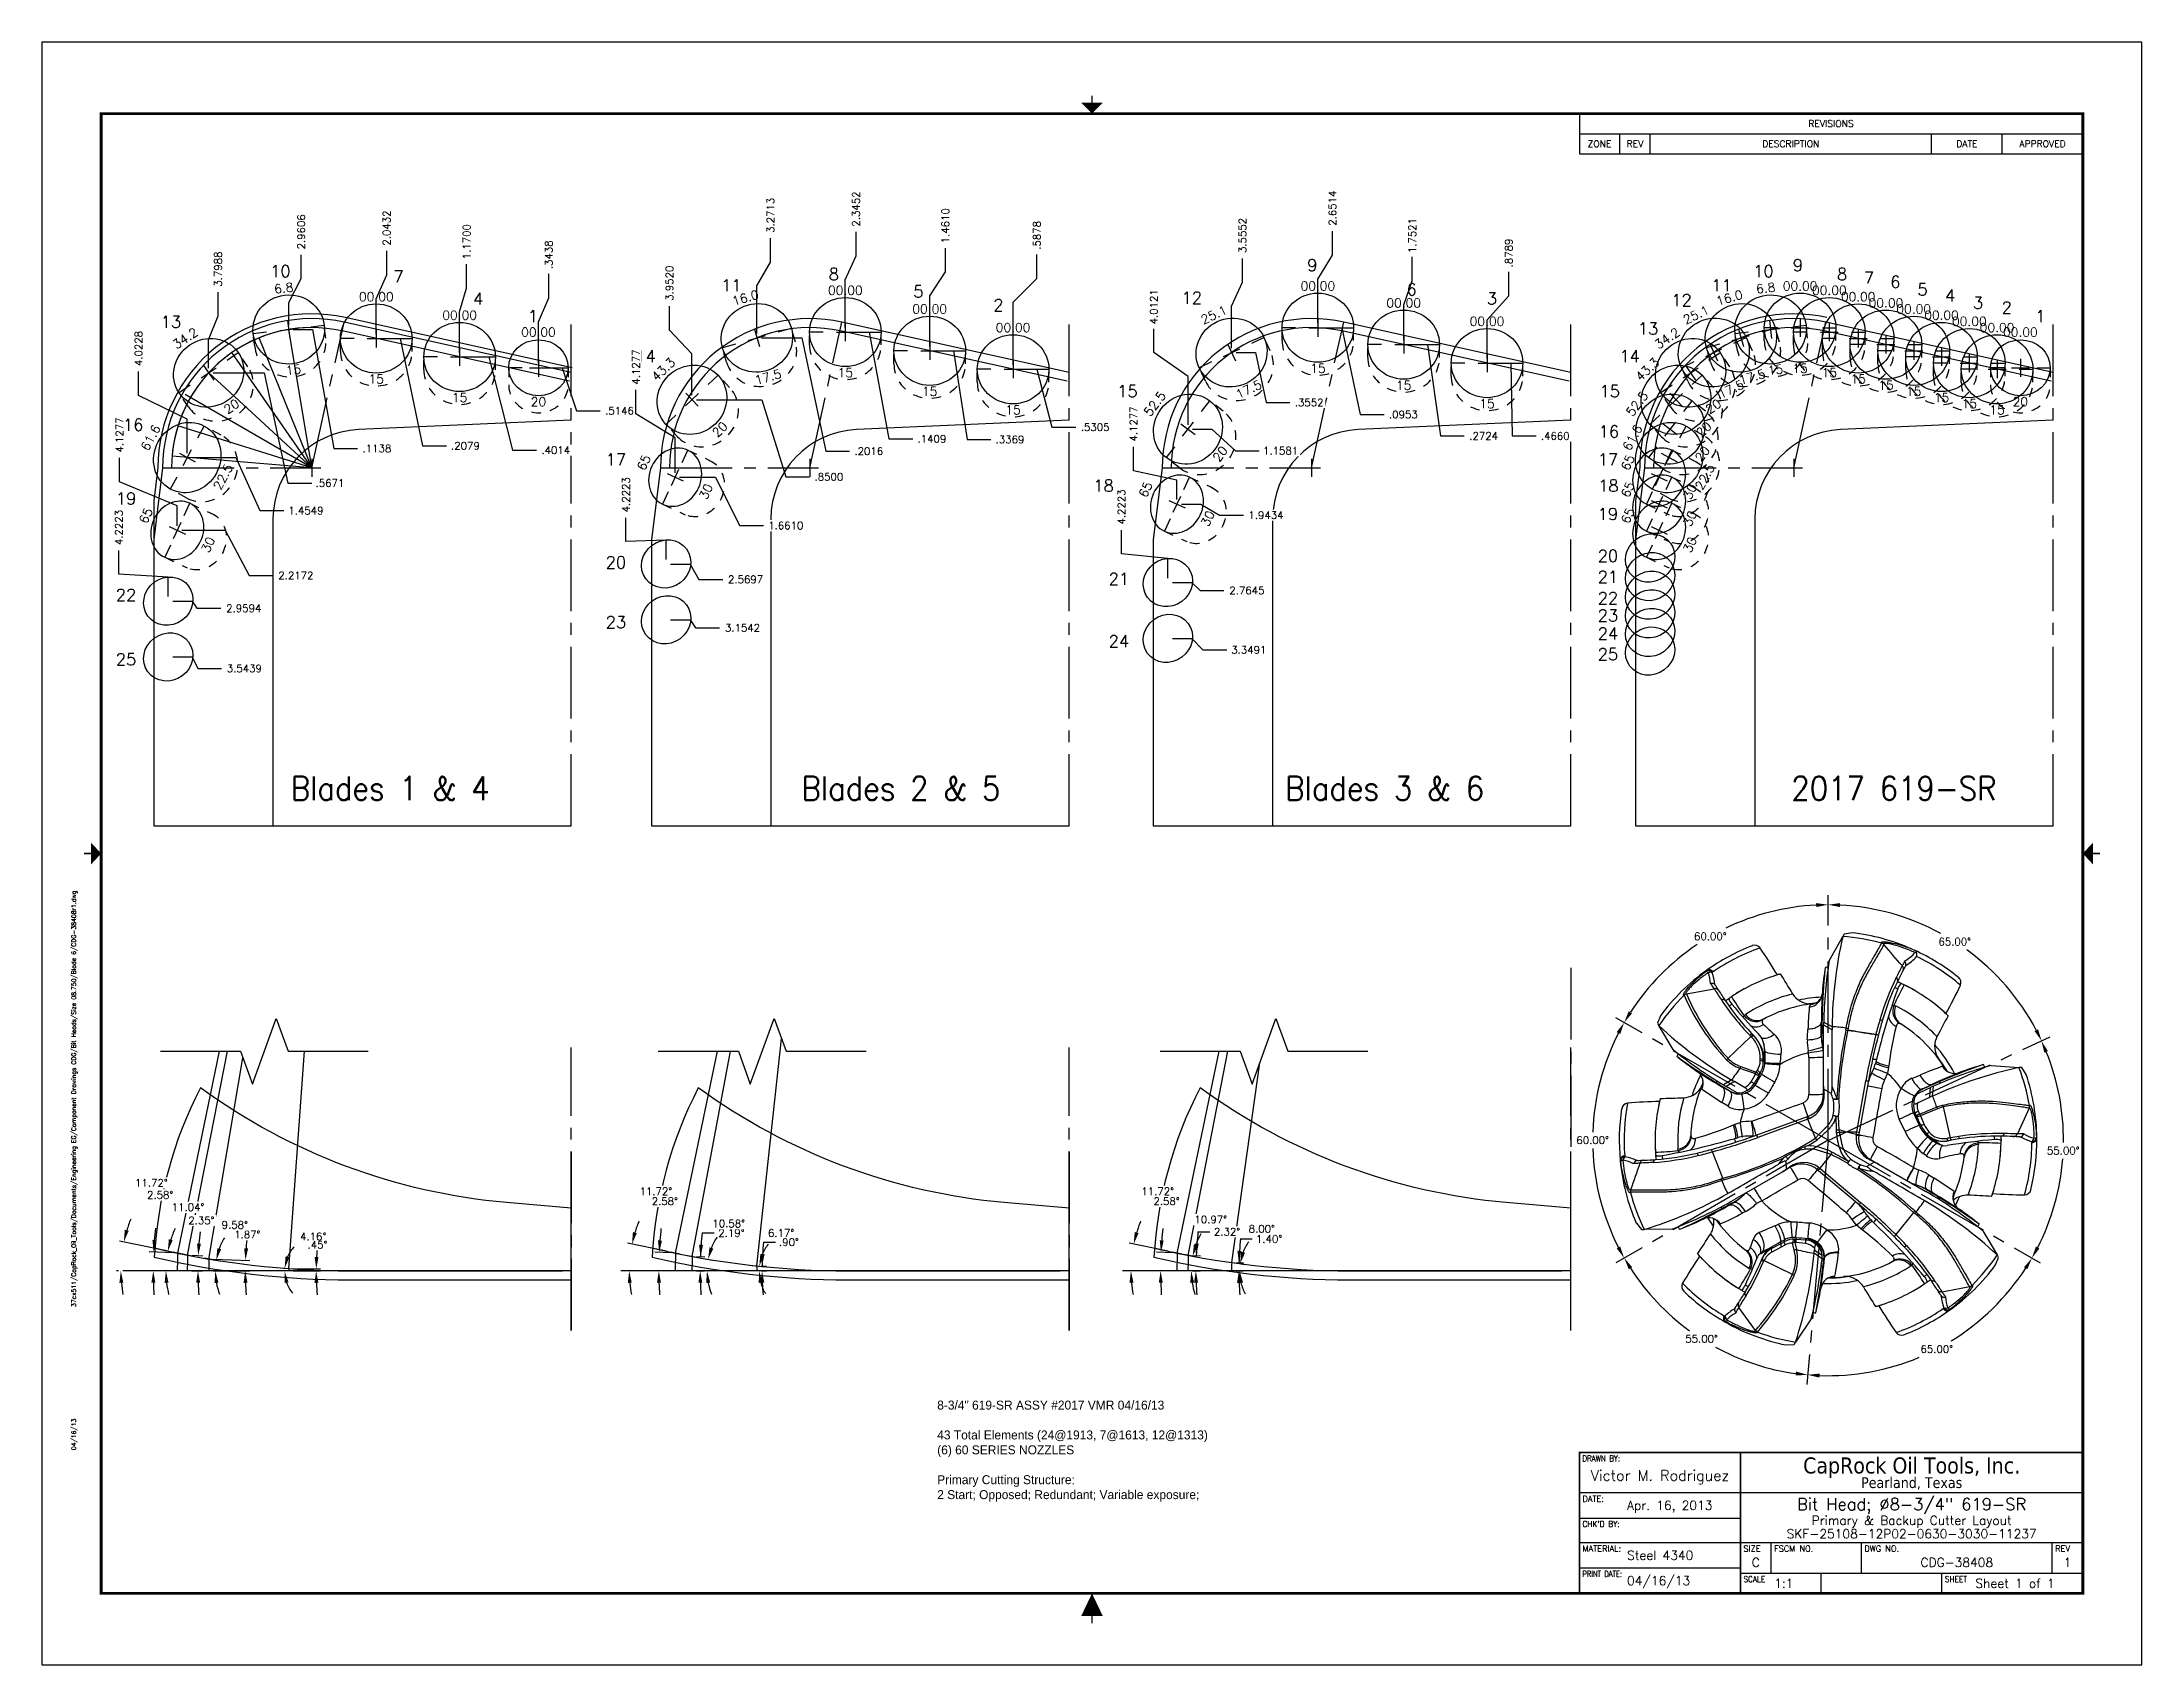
# Model space of a CAD drawing. Extents: x 25.7 to 47.7, y -20.7 to -3.7.
import ezdxf
from ezdxf.enums import TextEntityAlignment as Align

# ---------------------------------------------------------------- set-up
doc = ezdxf.new("R2010")
doc.units = 0
doc.header["$MEASUREMENT"] = 0
doc.header["$PDMODE"] = 3
for name, pattern in [('CENTER2', [1.125, 0.75, -0.125, 0.125, -0.125]), ('DASHED2', [0.375, 0.25, -0.125]), ('HIDDEN2', [0.1875, 0.125, -0.0625])]:
    doc.linetypes.add(name, pattern=pattern)
doc.layers.get('0').update_dxf_attribs({"linetype": 'CONTINUOUS'})
doc.layers.get('Defpoints').update_dxf_attribs({"color": 10, "linetype": 'CONTINUOUS'})
for name, color, linetype in [('Blade1', 30, 'CONTINUOUS'), ('Blade2', 210, 'CONTINUOUS'), ('Blade3', 102, 'CONTINUOUS'), ('CLine', 5, 'CENTER2'), ('CONSTRUCT', 190, 'DASHED2'), ('Default', 7, 'CONTINUOUS'), ('Dims', 4, 'CONTINUOUS'), ('ODG-42482R2', 7, 'CONTINUOUS'), ('Text', 3, 'CONTINUOUS'), ('Title Block', 7, 'CONTINUOUS')]:
    doc.layers.add(name, color=color, linetype=linetype)
doc.styles.add('Block', font='tahoma.ttf')
doc.styles.add('RomanS', font='romans')
doc.dimstyles.get("Standard").update_dxf_attribs({"dimtxt": 0.078125, "dimasz": 0.125, "dimexe": 0.046875, "dimexo": 0.046875, "dimgap": 0.046875, "dimtad": 0, "dimtih": 1, "dimtoh": 1, "dimdec": 4, "dimzin": 4, "dimdsep": 46, "dimtxsty": 'RomanS', "dimcen": 0.09375, "dimclre": 9, "dimazin": 1, "dimtfac": 1, "dimtdec": 4, "dimtofl": 0, "dimtmove": 0, "dimatfit": 1, "dimfxl": 1, "dimtolj": 1, "dimtzin": 0, "dimarcsym": 0})

msp = doc.modelspace()

# ---------------------------------------------------------------- texts
at = {"style": 'RomanS', "width": 0.9}
msp.add_text('2017 619-SR', height=0.25, dxfattribs=at).set_placement((43.98133, -11.69142))
at = {"layer": 'Blade1', "style": 'RomanS'}
for s, p in [('10', (28.04484, -6.21303)), ('7', (29.33672, -6.26704)), ('10', (43.58197, -6.21303)), ('7', (44.74098, -6.28021)), ('4', (30.17116, -6.5004)), ('4', (45.59254, -6.46663)), ('1', (30.74534, -6.68489)), ('1', (46.53758, -6.68489)), ('13', (26.89812, -6.74242)), ('13', (42.37364, -6.81378)), ('16', (26.50331, -7.8206)), ('16', (41.96285, -7.89202)), ('19', (26.42837, -8.59397)), ('19', (41.95299, -8.75568)), ('22', (41.95299, -9.63656)), ('25', (41.95299, -10.22382)), ('25', (26.42837, -10.27785))]:
    msp.add_text(s, height=0.125, dxfattribs=at).set_placement(p)
at = {"layer": 'Blade2', "style": 'RomanS'}
for s, p in [('8', (33.89767, -6.24227)), ('8', (44.45961, -6.24227)), ('11', (32.76903, -6.36067)), ('5', (34.78263, -6.4242)), ('11', (43.14363, -6.36067)), ('5', (45.30233, -6.4031)), ('2', (35.62095, -6.56776)), ('2', (46.18455, -6.59434)), ('14', (31.87155, -7.10271)), ('14', (42.18012, -7.10271)), ('17', (31.56031, -8.18503)), ('17', (41.95339, -8.18503)), ('20', (41.95299, -9.19426)), ('23', (31.56031, -9.88861)), ('23', (41.95299, -9.81869))]:
    msp.add_text(s, height=0.125, dxfattribs=at).set_placement(p)
at = {"layer": 'Blade3', "style": 'RomanS'}
for s, p in [('9', (38.90997, -6.15032)), ('9', (43.99603, -6.15032)), ('12', (37.5934, -6.49036)), ('6', (39.95028, -6.40313)), ('3', (40.79159, -6.49891)), ('6', (45.01752, -6.32412)), ('12', (42.72456, -6.51666)), ('3', (45.88398, -6.54324)), ('15', (36.91963, -7.46876)), ('15', (41.97177, -7.46876)), ('18', (36.66955, -8.45875)), ('18', (41.95747, -8.45875)), ('21', (41.95299, -9.41355)), ('24', (41.95299, -10.00825)), ('24', (36.82959, -10.08826))]:
    msp.add_text(s, height=0.125, dxfattribs=at).set_placement(p)
at = {"layer": 'Text', "style": 'RomanS', "width": 0.9}
for s, p in [('Blades 1 & 4', (28.2614, -11.69142)), ('Blades 2 & 5', (33.61231, -11.69142)), ('Blades 3 & 6', (38.68001, -11.69142))]:
    msp.add_text(s, height=0.25, dxfattribs=at).set_placement(p)
at = {"layer": 'Text', "insert": (35.0336, -17.98018), "char_height": 0.09375, "width": 7.631996, "attachment_point": 1}
msp.add_mtext('8-3/4" 619-SR ASSY #2017 VMR 04/16/13\\P\\P43 Total Elements (24@1913, 7@1613, 12@1313)\\P(6) 60 SERIES NOZZLES\\P\\PPrimary Cutting Structure:\\P2 Start; Opposed; Redundant; Variable exposure; ', dxfattribs=at)

# ---------------------------------------------------------------- blocks, each defined once
blk = doc.blocks.new('COT_cblock')
at = {"layer": 'Defpoints'}
for p in [(21.812, 16.812), (0.188, 0.188)]:
    blk.add_point(p, dxfattribs=at)
at = {"layer": 'Title Block'}
for p, q in [((16.107, 16.25), (16.107, 15.828)), ((16.107, 16.039), (21.38, 16.039)), ((16.528, 15.828), (16.528, 16.039)), ((16.849, 15.828), (16.849, 16.039)), ((19.794, 15.828), (19.794, 16.039)), ((20.536, 15.828), (20.536, 16.039)), ((16.107, 15.828), (21.38, 15.828)), ((17.794, 1.805), (16.107, 1.805)), ((16.107, 1.539), (17.794, 1.539)), ((16.107, 1.282), (21.38, 1.282)), ((18.115, 0.961), (18.115, 1.282)), ((19.06, 0.961), (19.06, 1.282)), ((21.059, 0.961), (21.059, 1.282)), ((16.107, 1.016), (17.794, 1.016)), ((17.794, 0.961), (21.38, 0.961)), ((18.638, 0.75), (18.638, 0.961)), ((19.903, 0.75), (19.903, 0.961))]:
    blk.add_line(p, q, dxfattribs=at)
at = {"layer": 'Title Block', "color": 8}
blk.add_lwpolyline([(0, 0), (22, 0), (22, 17), (0, 17)], close=True, dxfattribs=at)
at = {"layer": 'Title Block'}
for points, const_width in [([(11, 16.438), (11, 16.363)], 0.015), ([(0.44, 8.5), (0.515, 8.5)], 0.015), ([(21.56, 8.5), (21.485, 8.5)], 0.015), ([(16.107, 0.75), (16.107, 2.227), (21.38, 2.227)], 0.0169), ([(17.794, 0.75), (17.794, 2.227)], 0.0169), ([(17.794, 1.805), (21.38, 1.805)], 0.0169), ([(11, 0.438), (11, 0.513)], 0.015)]:
    blk.add_lwpolyline(points, dxfattribs=dict(at, const_width=const_width))
at = {"layer": 'Title Block', "const_width": 0.03}
blk.add_lwpolyline([(21.38, 16.25), (0.62, 16.25), (0.62, 0.75), (21.38, 0.75)], close=True, dxfattribs=at)
at = {"layer": 'Title Block'}
for points in [[(10.887, 16.363), (11.113, 16.363), (11, 16.25)], [(0.515, 8.387), (0.515, 8.612), (0.62, 8.5)], [(21.485, 8.387), (21.485, 8.612), (21.38, 8.5)], [(10.887, 0.513), (11.113, 0.513), (11, 0.75)]]:
    blk.add_solid(points, dxfattribs=at)
for s, height, style, p in [('REVISIONS', 0.0703, 'RomanS', (18.743, 16.145)), ('ZONE', 0.0703, 'RomanS', (16.317, 15.934)), ('REV', 0.0703, 'RomanS', (16.689, 15.934)), ('DESCRIPTION', 0.07031, 'RomanS', (18.321, 15.934)), ('DATE', 0.0703, 'RomanS', (20.165, 15.934)), ('APPROVED', 0.0703, 'RomanS', (20.958, 15.934)), ('CapRock Oil Tools, Inc.', 0.16875, 'Block', (19.587, 2.09)), ('Pearland, Texas', 0.1125, 'Block', (19.587, 1.91))]:
    blk.add_text(s, height=height, dxfattribs=dict(at, style=style)).set_placement(p, align=Align.MIDDLE_CENTER)
at = {"layer": 'Title Block', "style": 'RomanS'}
for s, width, p in [('DRAWN BY:', 0.86, (16.138, 2.195)), ("CHK'D BY:", 0.91, (16.138, 1.508)), ('PRINT DATE:', 0.78, (16.138, 0.985)), ('SCALE', 0.9, (17.825, 0.93)), ('SHEET', 0.9, (19.935, 0.93))]:
    blk.add_text(s, height=0.0625, dxfattribs=dict(at, width=width)).set_placement(p, align=Align.TOP_LEFT)
for s, p in [('DATE:', (16.138, 1.773)), ('MATERIAL:', (16.138, 1.25)), ('SIZE', (17.825, 1.25)), ('FSCM NO.', (18.146, 1.25)), ('DWG NO.', (19.091, 1.25)), ('REV', (21.091, 1.25))]:
    blk.add_text(s, height=0.0625, dxfattribs=at).set_placement(p, align=Align.TOP_LEFT)
at = {"layer": 'Title Block', "color": 3, "style": 'RomanS'}
blk.add_text('C', height=0.094, dxfattribs=at).set_placement((17.954, 1.121), align=Align.TOP_CENTER)
at = {"layer": 'Title Block', "color": 1, "style": 'RomanS', "flags": 8}
for tag, p in [('FNAME', (0.37, 3.75)), ('REVDATE', (0.37, 2.25)), ('USER', (0.37, 0.75))]:
    blk.add_attdef(tag, text='', height=0.047, rotation=90, dxfattribs=at).set_placement(p, align=Align.BOTTOM_LEFT)
at = {"layer": 'Title Block', "color": 3, "style": 'RomanS', "flags": 8}
for tag, height, p in [('DRAWN', 0.11, (16.95, 1.984)), ('TITL1', 0.125, (19.587, 1.684)), ('TITL2', 0.094, (19.587, 1.514)), ('TITL3', 0.094, (19.587, 1.374))]:
    blk.add_attdef(tag, text='', height=height, dxfattribs=at).set_placement(p, align=Align.MIDDLE_CENTER)
for tag, p in [('DDATE', (16.606, 1.672)), ('CHECK', (16.606, 1.406)), ('MATRL', (16.606, 1.149)), ('PDATE', (16.606, 0.883)), ('SCALE', (18.146, 0.855)), ('SHEET', (20.255, 0.855))]:
    blk.add_attdef(tag, text='', height=0.094, dxfattribs=at).set_placement(p, align=Align.MIDDLE_LEFT)
for tag, p in [('FSCM#', (18.587, 1.121)), ('DWG#', (20.06, 1.121)), ('REV#', (21.22, 1.121))]:
    blk.add_attdef(tag, text='', height=0.094, dxfattribs=at).set_placement(p, align=Align.TOP_CENTER)
blk = doc.blocks.new('CMark')
at = {"layer": 'CLine'}
for p, q in [((-0.094, 0), (0.094, 0)), ((0, 0.094), (0, -0.094))]:
    blk.add_line(p, q, dxfattribs=at)
blk = doc.blocks.new('1613@30')
for p, q in [((-0.17, 0), (-0.312, 0)), ((0.171, 0), (0.312, 0))]:
    blk.add_line(p, q)
at = {"color": 8, "linetype": 'HIDDEN2', "ltscale": 0.5}
blk.add_line((-0.312, 0), (-0.312, -0.26), dxfattribs=at)
at = {"color": 8, "linetype": 'HIDDEN2', "ltscale": 0.5, "flags": 128}
blk.add_lwpolyline([(0.312, 0), (0.312, -0.26)], dxfattribs=at)
at = {"extrusion": (0, 0, -1)}
blk.add_ellipse((0, 0), major_axis=(-0.312, 0), ratio=0.866025, start_param=-3.141592653589793, end_param=3.141592653589793, dxfattribs=at)
at = {"color": 8, "linetype": 'HIDDEN2', "ltscale": 0.5, "extrusion": (0, 0, -1)}
blk.add_ellipse((0, -0.26), major_axis=(-0.312, 0), ratio=0.866025, start_param=3.068877, end_param=6.355901, dxfattribs=at)
blk.add_blockref('CMark', (0, 0))
at = {"style": 'RomanS'}
blk.add_text('30', height=0.094, dxfattribs=at).set_placement((0, -0.356), align=Align.MIDDLE_CENTER)
blk.add_attdef('ANG', text='', height=0.094, dxfattribs=at).set_placement((0, 0.287), align=Align.BOTTOM_CENTER)
blk = doc.blocks.new('1913@15')
for p, q in [((-0.233, 0), (-0.375, 0)), ((0.233, 0), (0.375, 0))]:
    blk.add_line(p, q)
at = {"color": 8, "linetype": 'HIDDEN2', "ltscale": 0.5}
for p, q in [((-0.375, -0.135), (-0.375, 0)), ((0.375, -0.135), (0.375, 0))]:
    blk.add_line(p, q, dxfattribs=at)
blk.add_ellipse((0, 0), major_axis=(-0.375, 0), ratio=0.965926)
blk.add_ellipse((0, -0.135), major_axis=(-0.375, 0), ratio=0.965926, start_param=0, end_param=3.141593, dxfattribs=at)
blk.add_blockref('CMark', (0, 0))
at = {"style": 'RomanS'}
blk.add_text('15', height=0.094, dxfattribs=at).set_placement((0, -0.425), align=Align.MIDDLE_CENTER)
blk.add_attdef('ANG', text='', height=0.094, dxfattribs=at).set_placement((0, 0.362), align=Align.BOTTOM_CENTER)
blk = doc.blocks.new('1613@20')
for p, q in [((-0.17, 0), (-0.312, 0)), ((0.171, 0), (0.312, 0))]:
    blk.add_line(p, q)
at = {"color": 8, "linetype": 'HIDDEN2', "ltscale": 0.5}
blk.add_line((-0.312, 0), (-0.312, -0.178), dxfattribs=at)
at = {"color": 8, "linetype": 'HIDDEN2', "ltscale": 0.5, "flags": 128}
blk.add_lwpolyline([(0.312, 0), (0.312, -0.178)], dxfattribs=at)
blk.add_ellipse((0, 0), major_axis=(-0.312, 0), ratio=0.939693, start_param=-3.141592653589793, end_param=3.141592653589793)
at = {"color": 8, "linetype": 'HIDDEN2', "ltscale": 0.5}
blk.add_ellipse((0, -0.178), major_axis=(-0.312, 0), ratio=0.939693, start_param=0, end_param=3.141593, dxfattribs=at)
blk.add_blockref('CMark', (0, 0))
at = {"style": 'RomanS'}
blk.add_text('20', height=0.094, dxfattribs=at).set_placement((0, -0.356), align=Align.MIDDLE_CENTER)
blk.add_attdef('ANG', text='', height=0.094, dxfattribs=at).set_placement((0, 0.298), align=Align.BOTTOM_CENTER)
blk = doc.blocks.new('1913@22.5')
for p, q in [((-0.233, 0), (-0.375, 0)), ((0.233, 0), (0.375, 0))]:
    blk.add_line(p, q)
at = {"color": 8, "linetype": 'HIDDEN2', "ltscale": 0.5}
for p, q in [((-0.375, -0.199), (-0.375, 0)), ((0.375, -0.199), (0.375, 0))]:
    blk.add_line(p, q, dxfattribs=at)
blk.add_ellipse((0, 0), major_axis=(-0.375, 0), ratio=0.92388)
blk.add_ellipse((0, -0.199), major_axis=(-0.375, 0), ratio=0.92388, start_param=6.283185, end_param=9.424778, dxfattribs=at)
blk.add_blockref('CMark', (0, 0))
at = {"style": 'RomanS'}
blk.add_text('22.5', height=0.094, dxfattribs=at).set_placement((0, -0.425), align=Align.MIDDLE_CENTER)
blk.add_attdef('ANG', text='', height=0.094, dxfattribs=at).set_placement((0, 0.362), align=Align.BOTTOM_CENTER)
blk = doc.blocks.new('1913@17.5')
for p, q in [((-0.233, 0), (-0.375, 0)), ((0.233, 0), (0.375, 0))]:
    blk.add_line(p, q)
at = {"color": 8, "linetype": 'HIDDEN2', "ltscale": 0.5}
for p, q in [((-0.375, -0.156), (-0.375, 0)), ((0.375, -0.156), (0.375, 0))]:
    blk.add_line(p, q, dxfattribs=at)
blk.add_ellipse((0, 0), major_axis=(-0.375, 0), ratio=0.953717)
blk.add_ellipse((0, -0.156), major_axis=(-0.375, 0), ratio=0.953717, start_param=6.283185, end_param=9.424778, dxfattribs=at)
blk.add_blockref('CMark', (0, 0))
at = {"style": 'RomanS'}
blk.add_text('17.5', height=0.094, dxfattribs=at).set_placement((0, -0.425), align=Align.MIDDLE_CENTER)
blk.add_attdef('ANG', text='', height=0.094, dxfattribs=at).set_placement((0, 0.362), align=Align.BOTTOM_CENTER)
blk = doc.blocks.new('1913@20')
for p, q in [((-0.233, 0), (-0.375, 0)), ((0.233, 0), (0.375, 0))]:
    blk.add_line(p, q)
at = {"color": 8, "linetype": 'HIDDEN2', "ltscale": 0.5}
for p, q in [((-0.375, -0.178), (-0.375, 0)), ((0.375, -0.178), (0.375, 0))]:
    blk.add_line(p, q, dxfattribs=at)
blk.add_ellipse((0, 0), major_axis=(-0.375, 0), ratio=0.939693)
blk.add_ellipse((0, -0.178), major_axis=(-0.375, 0), ratio=0.939693, start_param=0, end_param=3.141593, dxfattribs=at)
blk.add_blockref('CMark', (0, 0))
at = {"style": 'RomanS'}
blk.add_text('20', height=0.094, dxfattribs=at).set_placement((0, -0.425), align=Align.MIDDLE_CENTER)
blk.add_attdef('ANG', text='', height=0.094, dxfattribs=at).set_placement((0, 0.362), align=Align.BOTTOM_CENTER)
blk = doc.blocks.new('*D41')
at = {"layer": 'Defpoints', "color": 0, "linetype": 'ByBlock', "transparency": 16777216}
for p in [(28.24, -16.598), (28.24, -16.621), (28.527, -16.614), (31.2, -16.621)]:
    blk.add_point(p, dxfattribs=at)
at = {"layer": 'Dims', "color": 9, "linetype": 'ByBlock', "lineweight": -2, "transparency": 16777216}
for p, q in [((28.286, -16.598), (28.574, -16.6)), ((28.286, -16.621), (28.574, -16.621))]:
    blk.add_line(p, q, dxfattribs=at)
at = {"layer": 'Dims', "color": 0, "linetype": 'ByBlock', "lineweight": -2, "transparency": 16777216}
for start, end in [(174.1858, 176.8657), (182.68, 185.3599)]:
    blk.add_arc((31.2, -16.621), 2.673, start, end, dxfattribs=at)
at = {"layer": 'Dims', "color": 0, "linetype": 'ByBlock', "transparency": 16777216}
for points in [[(28.552, -16.476), (28.511, -16.474), (28.528, -16.6)], [(28.51, -16.747), (28.551, -16.746), (28.527, -16.621)]]:
    blk.add_solid(points, dxfattribs=at)
at = {"layer": 'Dims', "color": 0, "linetype": 'ByBlock', "transparency": 16777216, "insert": (28.541, -16.348), "char_height": 0.0781, "attachment_point": 5, "style": 'RomanS', "bg_fill": 3, "box_fill_scale": 1.25, "bg_fill_color": 256, "bg_fill_true_color": 13158600, "bg_fill_transparency": 0}
blk.add_mtext('\\A1;.45°', dxfattribs=at)
blk = doc.blocks.new('*D42')
at = {"layer": 'Defpoints', "color": 0, "linetype": 'ByBlock', "transparency": 16777216}
for p in [(27.403, -16.497), (27.401, -16.621), (27.785, -16.584), (31.2, -16.621)]:
    blk.add_point(p, dxfattribs=at)
at = {"layer": 'Dims', "color": 9, "linetype": 'ByBlock', "lineweight": -2, "transparency": 16777216}
for p, q in [((27.45, -16.498), (27.834, -16.511)), ((27.448, -16.621), (27.832, -16.621))]:
    blk.add_line(p, q, dxfattribs=at)
at = {"layer": 'Dims', "color": 0, "linetype": 'ByBlock', "lineweight": -2, "transparency": 16777216}
for start, end in [(173.9312, 176.0285), (182.0973, 184.1946)]:
    blk.add_arc((31.2, -16.621), 3.415, start, end, dxfattribs=at)
at = {"layer": 'Dims', "color": 0, "linetype": 'ByBlock', "transparency": 16777216}
for points in [[(27.814, -16.386), (27.773, -16.384), (27.787, -16.509)], [(27.767, -16.747), (27.808, -16.746), (27.785, -16.621)]]:
    blk.add_solid(points, dxfattribs=at)
at = {"layer": 'Dims', "color": 0, "linetype": 'ByBlock', "transparency": 16777216, "insert": (27.806, -16.241), "char_height": 0.0781, "attachment_point": 5, "style": 'RomanS', "bg_fill": 3, "box_fill_scale": 1.25, "bg_fill_color": 256, "bg_fill_true_color": 13158600, "bg_fill_transparency": 0}
blk.add_mtext('\\A1;1.87°', dxfattribs=at)
blk = doc.blocks.new('*D43')
at = {"layer": 'Defpoints', "color": 0, "linetype": 'ByBlock', "transparency": 16777216}
for p in [(27.181, -16.456), (27.177, -16.621), (27.29, -16.568), (31.2, -16.621)]:
    blk.add_point(p, dxfattribs=at)
at = {"layer": 'Dims', "color": 9, "linetype": 'ByBlock', "lineweight": -2, "transparency": 16777216}
for p, q in [((27.228, -16.458), (27.339, -16.463)), ((27.224, -16.621), (27.336, -16.621))]:
    blk.add_line(p, q, dxfattribs=at)
at = {"layer": 'Dims', "color": 0, "linetype": 'ByBlock', "lineweight": -2, "transparency": 16777216}
for start, end in [(173.9902, 175.8215), (181.8313, 183.6626)]:
    blk.add_arc((31.2, -16.621), 3.911, start, end, dxfattribs=at)
at = {"layer": 'Dims', "color": 0, "linetype": 'ByBlock', "transparency": 16777216}
for points in [[(27.32, -16.337), (27.279, -16.335), (27.292, -16.461)], [(27.27, -16.746), (27.312, -16.746), (27.289, -16.621)]]:
    blk.add_solid(points, dxfattribs=at)
at = {"layer": 'Dims', "color": 0, "linetype": 'ByBlock', "transparency": 16777216, "insert": (27.325, -16.094), "char_height": 0.0781, "attachment_point": 5, "style": 'RomanS', "bg_fill": 3, "box_fill_scale": 1.25, "bg_fill_color": 256, "bg_fill_true_color": 13158600, "bg_fill_transparency": 0}
blk.add_mtext('\\A1;2.35°', dxfattribs=at)
blk = doc.blocks.new('*D44')
at = {"layer": 'Defpoints', "color": 0, "linetype": 'ByBlock', "transparency": 16777216}
for p in [(27.077, -16.435), (26.821, -16.555), (27.072, -16.621), (31.2, -16.621)]:
    blk.add_point(p, dxfattribs=at)
at = {"layer": 'Dims', "color": 9, "linetype": 'ByBlock', "lineweight": -2, "transparency": 16777216}
for p, q in [((27.03, -16.433), (26.778, -16.422)), ((27.026, -16.621), (26.774, -16.621))]:
    blk.add_line(p, q, dxfattribs=at)
at = {"layer": 'Dims', "color": 0, "linetype": 'ByBlock', "lineweight": -2, "transparency": 16777216}
for start, end in [(174.1508, 175.7861), (181.6354, 183.2707)]:
    blk.add_arc((31.2, -16.621), 4.38, start, end, dxfattribs=at)
at = {"layer": 'Dims', "color": 0, "linetype": 'ByBlock', "transparency": 16777216}
for points in [[(26.853, -16.301), (26.812, -16.298), (26.825, -16.424)], [(26.801, -16.746), (26.843, -16.746), (26.821, -16.621)]]:
    blk.add_solid(points, dxfattribs=at)
at = {"layer": 'Dims', "color": 0, "linetype": 'ByBlock', "transparency": 16777216, "insert": (26.893, -15.826), "char_height": 0.0781, "attachment_point": 5, "style": 'RomanS', "bg_fill": 3, "box_fill_scale": 1.25, "bg_fill_color": 256, "bg_fill_true_color": 13158600, "bg_fill_transparency": 0}
blk.add_mtext('\\A1;2.58°', dxfattribs=at)
blk = doc.blocks.new('*D45')
at = {"layer": 'Defpoints', "color": 0, "linetype": 'ByBlock', "transparency": 16777216}
for p in [(26.503, -16.621), (28.19, -16.594), (28.197, -16.612), (28.289, -16.601), (31.2, -16.621)]:
    blk.add_point(p, dxfattribs=at)
at = {"layer": 'Dims', "color": 0, "linetype": 'ByBlock', "lineweight": -2, "transparency": 16777216}
for start, end in [(136.4987, 156.1688), (199.6701, 219.3402)]:
    blk.add_arc((28.562, -16.621), 0.366, start, end, dxfattribs=at)
at = {"layer": 'Dims', "color": 0, "linetype": 'ByBlock', "transparency": 16777216}
for points in [[(28.248, -16.478), (28.207, -16.468), (28.197, -16.595)], [(28.197, -16.748), (28.238, -16.741), (28.196, -16.621)]]:
    blk.add_solid(points, dxfattribs=at)
at = {"layer": 'Dims', "color": 0, "linetype": 'ByBlock', "transparency": 16777216, "insert": (28.496, -16.261), "char_height": 0.0781, "attachment_point": 5, "style": 'RomanS', "bg_fill": 3, "box_fill_scale": 1.25, "bg_fill_color": 256, "bg_fill_true_color": 13158600, "bg_fill_transparency": 0}
blk.add_mtext('\\A1;4.16°', dxfattribs=at)
blk = doc.blocks.new('*D46')
at = {"layer": 'Defpoints', "color": 0, "linetype": 'ByBlock', "transparency": 16777216}
for p in [(27.354, -16.489), (26.503, -16.621), (27.453, -16.505), (27.472, -16.584), (31.2, -16.621)]:
    blk.add_point(p, dxfattribs=at)
at = {"layer": 'Dims', "color": 9, "linetype": 'ByBlock', "lineweight": -2, "transparency": 16777216}
blk.add_line((27.499, -16.513), (27.526, -16.518), dxfattribs=at)
at = {"layer": 'Dims', "color": 0, "linetype": 'ByBlock', "lineweight": -2, "transparency": 16777216}
for start, end in [(148.971, 159.6948), (190.7238, 201.4476)]:
    blk.add_arc((28.139, -16.621), 0.669, start, end, dxfattribs=at)
at = {"layer": 'Dims', "color": 0, "linetype": 'ByBlock', "transparency": 16777216}
for points in [[(27.532, -16.394), (27.492, -16.384), (27.48, -16.51)], [(27.462, -16.748), (27.503, -16.744), (27.471, -16.621)]]:
    blk.add_solid(points, dxfattribs=at)
at = {"layer": 'Dims', "color": 0, "linetype": 'ByBlock', "transparency": 16777216, "insert": (27.675, -16.14), "char_height": 0.0781, "attachment_point": 5, "style": 'RomanS', "bg_fill": 3, "box_fill_scale": 1.25, "bg_fill_color": 256, "bg_fill_true_color": 13158600, "bg_fill_transparency": 0}
blk.add_mtext('\\A1;9.58°', dxfattribs=at)
blk = doc.blocks.new('*D47')
at = {"layer": 'Defpoints', "color": 0, "linetype": 'ByBlock', "transparency": 16777216}
for p in [(27.132, -16.447), (27.23, -16.466), (26.503, -16.621), (26.955, -16.552), (31.2, -16.621)]:
    blk.add_point(p, dxfattribs=at)
at = {"layer": 'Dims', "color": 9, "linetype": 'ByBlock', "lineweight": -2, "transparency": 16777216}
blk.add_line((27.086, -16.438), (26.927, -16.407), dxfattribs=at)
at = {"layer": 'Dims', "color": 0, "linetype": 'ByBlock', "lineweight": -2, "transparency": 16777216}
for start, end in [(155.5941, 162.2783), (186.6842, 193.3684)]:
    blk.add_arc((28.025, -16.621), 1.072, start, end, dxfattribs=at)
at = {"layer": 'Dims', "color": 0, "linetype": 'ByBlock', "transparency": 16777216}
for points in [[(27.024, -16.3), (26.984, -16.29), (26.973, -16.416)], [(26.94, -16.747), (26.981, -16.745), (26.953, -16.621)]]:
    blk.add_solid(points, dxfattribs=at)
at = {"layer": 'Dims', "color": 0, "linetype": 'ByBlock', "transparency": 16777216, "insert": (27.185, -15.955), "char_height": 0.0781, "attachment_point": 5, "style": 'RomanS', "bg_fill": 3, "box_fill_scale": 1.25, "bg_fill_color": 256, "bg_fill_true_color": 13158600, "bg_fill_transparency": 0}
blk.add_mtext('\\A1;11.04°', dxfattribs=at)
blk = doc.blocks.new('*D48')
at = {"layer": 'Defpoints', "color": 0, "linetype": 'ByBlock', "transparency": 16777216}
for p in [(27.028, -16.425), (27.126, -16.446), (26.485, -16.52), (26.503, -16.621), (31.2, -16.621)]:
    blk.add_point(p, dxfattribs=at)
at = {"layer": 'Dims', "color": 9, "linetype": 'ByBlock', "lineweight": -2, "transparency": 16777216}
for p, q in [((26.982, -16.416), (26.467, -16.309)), ((26.456, -16.621), (26.434, -16.621))]:
    blk.add_line(p, q, dxfattribs=at)
at = {"layer": 'Dims', "color": 0, "linetype": 'ByBlock', "lineweight": -2, "transparency": 16777216}
for start, end in [(158.6656, 163.4725), (184.8068, 189.6137)]:
    blk.add_arc((27.972, -16.621), 1.49, start, end, dxfattribs=at)
at = {"layer": 'Dims', "color": 0, "linetype": 'ByBlock', "transparency": 16777216}
for points in [[(26.563, -16.202), (26.523, -16.192), (26.512, -16.318)], [(26.466, -16.747), (26.507, -16.745), (26.481, -16.621)]]:
    blk.add_solid(points, dxfattribs=at)
at = {"layer": 'Dims', "color": 0, "linetype": 'ByBlock', "transparency": 16777216, "insert": (26.801, -15.699), "char_height": 0.0781, "attachment_point": 5, "style": 'RomanS', "bg_fill": 3, "box_fill_scale": 1.25, "bg_fill_color": 256, "bg_fill_true_color": 13158600, "bg_fill_transparency": 0}
blk.add_mtext('\\A1;11.72°', dxfattribs=at)
blk = doc.blocks.new('*D49')
at = {"layer": 'Defpoints', "color": 0, "linetype": 'ByBlock', "transparency": 16777216}
for p in [(32.293, -16.435), (32.118, -16.557), (32.289, -16.621), (36.416, -16.621)]:
    blk.add_point(p, dxfattribs=at)
at = {"layer": 'Dims', "color": 9, "linetype": 'ByBlock', "lineweight": -2, "transparency": 16777216}
for p, q in [((32.246, -16.433), (32.075, -16.426)), ((32.242, -16.621), (32.071, -16.621))]:
    blk.add_line(p, q, dxfattribs=at)
at = {"layer": 'Dims', "color": 0, "linetype": 'ByBlock', "lineweight": -2, "transparency": 16777216}
for start, end in [(174.0892, 175.7554), (181.6661, 183.3322)]:
    blk.add_arc((36.416, -16.621), 4.299, start, end, dxfattribs=at)
at = {"layer": 'Dims', "color": 0, "linetype": 'ByBlock', "transparency": 16777216}
for points in [[(32.15, -16.304), (32.108, -16.302), (32.122, -16.428)], [(32.098, -16.746), (32.14, -16.746), (32.117, -16.621)]]:
    blk.add_solid(points, dxfattribs=at)
at = {"layer": 'Dims', "color": 0, "linetype": 'ByBlock', "transparency": 16777216, "insert": (32.18, -15.892), "char_height": 0.0781, "attachment_point": 5, "style": 'RomanS', "bg_fill": 3, "box_fill_scale": 1.25, "bg_fill_color": 256, "bg_fill_true_color": 13158600, "bg_fill_transparency": 0}
blk.add_mtext('\\A1;2.58°', dxfattribs=at)
blk = doc.blocks.new('*D50')
at = {"layer": 'Defpoints', "color": 0, "linetype": 'ByBlock', "transparency": 16777216}
for p in [(32.244, -16.425), (32.342, -16.446), (31.719, -16.621), (31.81, -16.527), (36.416, -16.621)]:
    blk.add_point(p, dxfattribs=at)
at = {"layer": 'Dims', "color": 9, "linetype": 'ByBlock', "lineweight": -2, "transparency": 16777216}
blk.add_line((32.198, -16.416), (31.79, -16.331), dxfattribs=at)
at = {"layer": 'Dims', "color": 0, "linetype": 'ByBlock', "lineweight": -2, "transparency": 16777216}
for start, end in [(157.9027, 163.091), (185.1883, 190.3767)]:
    blk.add_arc((33.188, -16.621), 1.381, start, end, dxfattribs=at)
at = {"layer": 'Dims', "color": 0, "linetype": 'ByBlock', "transparency": 16777216}
for points in [[(31.887, -16.225), (31.846, -16.214), (31.836, -16.341)], [(31.792, -16.747), (31.833, -16.745), (31.807, -16.621)]]:
    blk.add_solid(points, dxfattribs=at)
at = {"layer": 'Dims', "color": 0, "linetype": 'ByBlock', "transparency": 16777216, "insert": (32.086, -15.788), "char_height": 0.0781, "attachment_point": 5, "style": 'RomanS', "bg_fill": 3, "box_fill_scale": 1.25, "bg_fill_color": 256, "bg_fill_true_color": 13158600, "bg_fill_transparency": 0}
blk.add_mtext('\\A1;11.72°', dxfattribs=at)
blk = doc.blocks.new('*D51')
at = {"layer": 'Defpoints', "color": 0, "linetype": 'ByBlock', "transparency": 16777216}
for p in [(37.549, -16.435), (37.374, -16.557), (37.545, -16.621), (41.673, -16.621)]:
    blk.add_point(p, dxfattribs=at)
at = {"layer": 'Dims', "color": 9, "linetype": 'ByBlock', "lineweight": -2, "transparency": 16777216}
for p, q in [((37.502, -16.433), (37.331, -16.426)), ((37.498, -16.621), (37.327, -16.621))]:
    blk.add_line(p, q, dxfattribs=at)
at = {"layer": 'Dims', "color": 0, "linetype": 'ByBlock', "lineweight": -2, "transparency": 16777216}
for start, end in [(174.0892, 175.7554), (181.6661, 183.3322)]:
    blk.add_arc((41.673, -16.621), 4.299, start, end, dxfattribs=at)
at = {"layer": 'Dims', "color": 0, "linetype": 'ByBlock', "transparency": 16777216}
for points in [[(37.406, -16.304), (37.365, -16.302), (37.378, -16.428)], [(37.355, -16.746), (37.397, -16.746), (37.374, -16.621)]]:
    blk.add_solid(points, dxfattribs=at)
at = {"layer": 'Dims', "color": 0, "linetype": 'ByBlock', "transparency": 16777216, "insert": (37.436, -15.892), "char_height": 0.0781, "attachment_point": 5, "style": 'RomanS', "bg_fill": 3, "box_fill_scale": 1.25, "bg_fill_color": 256, "bg_fill_true_color": 13158600, "bg_fill_transparency": 0}
blk.add_mtext('\\A1;2.58°', dxfattribs=at)
blk = doc.blocks.new('*D52')
at = {"layer": 'Defpoints', "color": 0, "linetype": 'ByBlock', "transparency": 16777216}
for p in [(37.5, -16.425), (37.598, -16.446), (36.976, -16.621), (37.067, -16.527), (41.673, -16.621)]:
    blk.add_point(p, dxfattribs=at)
at = {"layer": 'Dims', "color": 9, "linetype": 'ByBlock', "lineweight": -2, "transparency": 16777216}
blk.add_line((37.454, -16.416), (37.046, -16.331), dxfattribs=at)
at = {"layer": 'Dims', "color": 0, "linetype": 'ByBlock', "lineweight": -2, "transparency": 16777216}
for start, end in [(157.9027, 163.091), (185.1883, 190.3767)]:
    blk.add_arc((38.444, -16.621), 1.381, start, end, dxfattribs=at)
at = {"layer": 'Dims', "color": 0, "linetype": 'ByBlock', "transparency": 16777216}
for points in [[(37.143, -16.225), (37.103, -16.214), (37.092, -16.341)], [(37.048, -16.747), (37.09, -16.745), (37.063, -16.621)]]:
    blk.add_solid(points, dxfattribs=at)
at = {"layer": 'Dims', "color": 0, "linetype": 'ByBlock', "transparency": 16777216, "insert": (37.343, -15.788), "char_height": 0.0781, "attachment_point": 5, "style": 'RomanS', "bg_fill": 3, "box_fill_scale": 1.25, "bg_fill_color": 256, "bg_fill_true_color": 13158600, "bg_fill_transparency": 0}
blk.add_mtext('\\A1;11.72°', dxfattribs=at)
blk = doc.blocks.new('*D53')
at = {"layer": 'Defpoints', "color": 0, "linetype": 'ByBlock', "transparency": 16777216}
for p in [(33.145, -16.57), (33.145, -16.621), (33.199, -16.604), (36.416, -16.621)]:
    blk.add_point(p, dxfattribs=at)
at = {"layer": 'Dims', "color": 0, "linetype": 'ByBlock', "lineweight": -2, "transparency": 16777216}
blk.add_line((33.213, -16.321), (33.338, -16.321), dxfattribs=at)
at = {"layer": 'Dims', "color": 9, "linetype": 'ByBlock', "lineweight": -2, "transparency": 16777216}
for p, q in [((33.192, -16.57), (33.246, -16.571)), ((33.192, -16.621), (33.246, -16.621))]:
    blk.add_line(p, q, dxfattribs=at)
at = {"layer": 'Dims', "color": 0, "linetype": 'ByBlock', "lineweight": -2, "transparency": 16777216}
for start, end in [(174.6442, 179.0976), (174.6451, 176.8714), (182.2263, 184.4525)]:
    blk.add_arc((36.416, -16.621), 3.217, start, end, dxfattribs=at)
at = {"layer": 'Dims', "color": 0, "linetype": 'ByBlock', "transparency": 16777216}
for points in [[(33.225, -16.446), (33.183, -16.445), (33.199, -16.571)], [(33.181, -16.747), (33.222, -16.746), (33.199, -16.621)]]:
    blk.add_solid(points, dxfattribs=at)
at = {"layer": 'Dims', "color": 0, "linetype": 'ByBlock', "transparency": 16777216, "insert": (33.48, -16.321), "char_height": 0.0781, "attachment_point": 5, "style": 'RomanS', "bg_fill": 3, "box_fill_scale": 1.25, "bg_fill_color": 256, "bg_fill_true_color": 13158600, "bg_fill_transparency": 0}
blk.add_mtext('\\A1;.90°', dxfattribs=at)
blk = doc.blocks.new('*D54')
at = {"layer": 'Defpoints', "color": 0, "linetype": 'ByBlock', "transparency": 16777216}
for p in [(32.467, -16.47), (32.464, -16.621), (32.551, -16.572), (36.416, -16.621)]:
    blk.add_point(p, dxfattribs=at)
at = {"layer": 'Dims', "color": 0, "linetype": 'ByBlock', "lineweight": -2, "transparency": 16777216}
blk.add_line((32.571, -16.224), (32.696, -16.224), dxfattribs=at)
at = {"layer": 'Dims', "color": 9, "linetype": 'ByBlock', "lineweight": -2, "transparency": 16777216}
for p, q in [((32.514, -16.472), (32.6, -16.475)), ((32.511, -16.621), (32.597, -16.621))]:
    blk.add_line(p, q, dxfattribs=at)
at = {"layer": 'Dims', "color": 0, "linetype": 'ByBlock', "lineweight": -2, "transparency": 16777216}
for start, end in [(174.0996, 177.8055), (174.1001, 175.9528), (181.8527, 183.7054)]:
    blk.add_arc((36.416, -16.621), 3.866, start, end, dxfattribs=at)
at = {"layer": 'Dims', "color": 0, "linetype": 'ByBlock', "transparency": 16777216}
for points in [[(32.581, -16.349), (32.539, -16.347), (32.553, -16.473)], [(32.532, -16.746), (32.573, -16.746), (32.55, -16.621)]]:
    blk.add_solid(points, dxfattribs=at)
at = {"layer": 'Dims', "color": 0, "linetype": 'ByBlock', "transparency": 16777216, "insert": (32.877, -16.224), "char_height": 0.0781, "attachment_point": 5, "style": 'RomanS', "bg_fill": 3, "box_fill_scale": 1.25, "bg_fill_color": 256, "bg_fill_true_color": 13158600, "bg_fill_transparency": 0}
blk.add_mtext('\\A1;2.19°', dxfattribs=at)
blk = doc.blocks.new('*D55')
at = {"layer": 'Defpoints', "color": 0, "linetype": 'ByBlock', "transparency": 16777216}
for p in [(31.719, -16.621), (33.096, -16.564), (33.167, -16.605), (33.195, -16.575), (36.416, -16.621)]:
    blk.add_point(p, dxfattribs=at)
at = {"layer": 'Dims', "color": 0, "linetype": 'ByBlock', "lineweight": -2, "transparency": 16777216}
for start, end in [(142.2574, 158.0459), (195.7884, 211.5769)]:
    blk.add_arc((33.622, -16.621), 0.455, start, end, dxfattribs=at)
at = {"layer": 'Dims', "color": 0, "linetype": 'ByBlock', "transparency": 16777216}
for points in [[(33.22, -16.456), (33.18, -16.446), (33.17, -16.572)], [(33.164, -16.748), (33.205, -16.742), (33.167, -16.621)]]:
    blk.add_solid(points, dxfattribs=at)
at = {"layer": 'Dims', "color": 0, "linetype": 'ByBlock', "transparency": 16777216, "insert": (33.398, -16.225), "char_height": 0.0781, "attachment_point": 5, "style": 'RomanS', "bg_fill": 3, "box_fill_scale": 1.25, "bg_fill_color": 256, "bg_fill_true_color": 13158600, "bg_fill_transparency": 0}
blk.add_mtext('\\A1;6.17°', dxfattribs=at)
blk = doc.blocks.new('*D56')
at = {"layer": 'Defpoints', "color": 0, "linetype": 'ByBlock', "transparency": 16777216}
for p in [(32.418, -16.461), (32.516, -16.479), (31.719, -16.621), (32.623, -16.581), (36.416, -16.621)]:
    blk.add_point(p, dxfattribs=at)
at = {"layer": 'Dims', "color": 9, "linetype": 'ByBlock', "lineweight": -2, "transparency": 16777216}
blk.add_line((32.562, -16.488), (32.679, -16.509), dxfattribs=at)
at = {"layer": 'Dims', "color": 0, "linetype": 'ByBlock', "lineweight": -2, "transparency": 16777216}
for start, end in [(147.5297, 158.4763), (190.9466, 201.8932)]:
    blk.add_arc((33.277, -16.621), 0.655, start, end, dxfattribs=at)
at = {"layer": 'Dims', "color": 0, "linetype": 'ByBlock', "transparency": 16777216}
for points in [[(32.688, -16.387), (32.648, -16.375), (32.633, -16.501)], [(32.613, -16.748), (32.655, -16.744), (32.622, -16.621)]]:
    blk.add_solid(points, dxfattribs=at)
at = {"layer": 'Dims', "color": 0, "linetype": 'ByBlock', "transparency": 16777216, "insert": (32.849, -16.126), "char_height": 0.0781, "attachment_point": 5, "style": 'RomanS', "bg_fill": 3, "box_fill_scale": 1.25, "bg_fill_color": 256, "bg_fill_true_color": 13158600, "bg_fill_transparency": 0}
blk.add_mtext('\\A1;10.58°', dxfattribs=at)
blk = doc.blocks.new('*D57')
at = {"layer": 'Defpoints', "color": 0, "linetype": 'ByBlock', "transparency": 16777216}
for p in [(38.117, -16.621), (38.118, -16.534), (38.193, -16.593), (41.673, -16.621)]:
    blk.add_point(p, dxfattribs=at)
at = {"layer": 'Dims', "color": 0, "linetype": 'ByBlock', "lineweight": -2, "transparency": 16777216}
blk.add_line((38.209, -16.287), (38.334, -16.287), dxfattribs=at)
at = {"layer": 'Dims', "color": 9, "linetype": 'ByBlock', "lineweight": -2, "transparency": 16777216}
for p, q in [((38.164, -16.621), (38.24, -16.621)), ((38.165, -16.536), (38.241, -16.537))]:
    blk.add_line(p, q, dxfattribs=at)
at = {"layer": 'Dims', "color": 0, "linetype": 'ByBlock', "lineweight": -2, "transparency": 16777216}
for start, end in [(174.4845, 178.6022), (174.4852, 176.5437), (182.0585, 184.117)]:
    blk.add_arc((41.673, -16.621), 3.479, start, end, dxfattribs=at)
at = {"layer": 'Dims', "color": 0, "linetype": 'ByBlock', "transparency": 16777216}
for points in [[(38.22, -16.412), (38.179, -16.411), (38.194, -16.536)], [(38.175, -16.747), (38.216, -16.746), (38.193, -16.621)]]:
    blk.add_solid(points, dxfattribs=at)
at = {"layer": 'Dims', "color": 0, "linetype": 'ByBlock', "transparency": 16777216, "insert": (38.51, -16.287), "char_height": 0.0781, "attachment_point": 5, "style": 'RomanS', "bg_fill": 3, "box_fill_scale": 1.25, "bg_fill_color": 256, "bg_fill_true_color": 13158600, "bg_fill_transparency": 0}
blk.add_mtext('\\A1;1.40°', dxfattribs=at)
blk = doc.blocks.new('*D58')
at = {"layer": 'Defpoints', "color": 0, "linetype": 'ByBlock', "transparency": 16777216}
for p in [(37.664, -16.458), (37.661, -16.621), (37.744, -16.568), (41.673, -16.621)]:
    blk.add_point(p, dxfattribs=at)
at = {"layer": 'Dims', "color": 0, "linetype": 'ByBlock', "lineweight": -2, "transparency": 16777216}
blk.add_line((37.765, -16.212), (37.89, -16.212), dxfattribs=at)
at = {"layer": 'Dims', "color": 9, "linetype": 'ByBlock', "lineweight": -2, "transparency": 16777216}
for p, q in [((37.711, -16.46), (37.793, -16.464)), ((37.707, -16.621), (37.79, -16.621))]:
    blk.add_line(p, q, dxfattribs=at)
at = {"layer": 'Dims', "color": 0, "linetype": 'ByBlock', "lineweight": -2, "transparency": 16777216}
for start, end in [(174.0301, 177.6761), (174.0306, 175.8533), (181.8227, 183.6455)]:
    blk.add_arc((41.673, -16.621), 3.929, start, end, dxfattribs=at)
at = {"layer": 'Dims', "color": 0, "linetype": 'ByBlock', "transparency": 16777216}
for points in [[(37.774, -16.338), (37.733, -16.336), (37.746, -16.462)], [(37.724, -16.746), (37.766, -16.746), (37.743, -16.621)]]:
    blk.add_solid(points, dxfattribs=at)
at = {"layer": 'Dims', "color": 0, "linetype": 'ByBlock', "transparency": 16777216, "insert": (38.07, -16.212), "char_height": 0.0781, "attachment_point": 5, "style": 'RomanS', "bg_fill": 3, "box_fill_scale": 1.25, "bg_fill_color": 256, "bg_fill_true_color": 13158600, "bg_fill_transparency": 0}
blk.add_mtext('\\A1;2.32°', dxfattribs=at)
blk = doc.blocks.new('*D59')
at = {"layer": 'Defpoints', "color": 0, "linetype": 'ByBlock', "transparency": 16777216}
for p in [(36.976, -16.621), (38.069, -16.527), (38.168, -16.541), (38.202, -16.596), (41.673, -16.621)]:
    blk.add_point(p, dxfattribs=at)
at = {"layer": 'Dims', "color": 9, "linetype": 'ByBlock', "lineweight": -2, "transparency": 16777216}
blk.add_line((38.214, -16.548), (38.253, -16.553), dxfattribs=at)
at = {"layer": 'Dims', "color": 0, "linetype": 'ByBlock', "lineweight": -2, "transparency": 16777216}
for start, end in [(145.0971, 158.5474), (193.4503, 206.9006)]:
    blk.add_arc((38.735, -16.621), 0.534, start, end, dxfattribs=at)
at = {"layer": 'Dims', "color": 0, "linetype": 'ByBlock', "transparency": 16777216}
for points in [[(38.259, -16.431), (38.218, -16.421), (38.207, -16.547)], [(38.196, -16.748), (38.237, -16.743), (38.202, -16.621)]]:
    blk.add_solid(points, dxfattribs=at)
at = {"layer": 'Dims', "color": 0, "linetype": 'ByBlock', "transparency": 16777216, "insert": (38.434, -16.18), "char_height": 0.0781, "attachment_point": 5, "style": 'RomanS', "bg_fill": 3, "box_fill_scale": 1.25, "bg_fill_color": 256, "bg_fill_true_color": 13158600, "bg_fill_transparency": 0}
blk.add_mtext('\\A1;8.00°', dxfattribs=at)
blk = doc.blocks.new('*D60')
at = {"layer": 'Defpoints', "color": 0, "linetype": 'ByBlock', "transparency": 16777216}
for p in [(37.615, -16.449), (37.713, -16.468), (36.976, -16.621), (37.697, -16.57), (41.673, -16.621)]:
    blk.add_point(p, dxfattribs=at)
at = {"layer": 'Dims', "color": 0, "linetype": 'ByBlock', "lineweight": -2, "transparency": 16777216}
for start, end in [(151.2931, 160.1625), (188.8694, 197.7388)]:
    blk.add_arc((38.503, -16.621), 0.808, start, end, dxfattribs=at)
at = {"layer": 'Dims', "color": 0, "linetype": 'ByBlock', "transparency": 16777216}
for points in [[(37.763, -16.352), (37.723, -16.341), (37.71, -16.467)], [(37.684, -16.747), (37.725, -16.744), (37.695, -16.621)]]:
    blk.add_solid(points, dxfattribs=at)
at = {"layer": 'Dims', "color": 0, "linetype": 'ByBlock', "transparency": 16777216, "insert": (37.899, -16.084), "char_height": 0.0781, "attachment_point": 5, "style": 'RomanS', "bg_fill": 3, "box_fill_scale": 1.25, "bg_fill_color": 256, "bg_fill_true_color": 13158600, "bg_fill_transparency": 0}
blk.add_mtext('\\A1;10.97°', dxfattribs=at)
blk = doc.blocks.new('*D61')
at = {"layer": 'Defpoints', "color": 0, "linetype": 'ByBlock', "transparency": 16777216}
for p in [(36.416, -6.647), (32.194, -9.217)]:
    blk.add_point(p, dxfattribs=at)
at = {"layer": 'Dims', "color": 9, "linetype": 'ByBlock', "lineweight": -2, "transparency": 16777216}
for p, q in [((32.241, -9.217), (32.444, -9.217)), ((32.444, -9.217), (32.536, -9.378)), ((32.536, -9.378), (32.786, -9.378))]:
    blk.add_line(p, q, dxfattribs=at)
at = {"layer": 'Dims', "color": 0, "linetype": 'ByBlock', "transparency": 16777216, "insert": (33.026, -9.378), "char_height": 0.0781, "attachment_point": 5, "style": 'RomanS', "bg_fill": 3, "box_fill_scale": 1.25, "bg_fill_color": 256, "bg_fill_true_color": 13158600, "bg_fill_transparency": 0}
blk.add_mtext('\\A1;2.5697', dxfattribs=at)
at = {"layer": 'Defpoints', "color": 0, "linetype": 'ByBlock', "transparency": 16777216}
blk.add_point((32.786, -9.378), dxfattribs=at)
blk = doc.blocks.new('*D62')
at = {"layer": 'Defpoints', "color": 0, "linetype": 'ByBlock', "transparency": 16777216}
for p in [(36.416, -6.647), (32.194, -9.801)]:
    blk.add_point(p, dxfattribs=at)
at = {"layer": 'Dims', "color": 9, "linetype": 'ByBlock', "lineweight": -2, "transparency": 16777216}
for p, q in [((32.241, -9.801), (32.444, -9.801)), ((32.444, -9.801), (32.503, -9.886)), ((32.503, -9.886), (32.753, -9.886))]:
    blk.add_line(p, q, dxfattribs=at)
at = {"layer": 'Dims', "color": 0, "linetype": 'ByBlock', "transparency": 16777216, "insert": (32.994, -9.886), "char_height": 0.0781, "attachment_point": 5, "style": 'RomanS', "bg_fill": 3, "box_fill_scale": 1.25, "bg_fill_color": 256, "bg_fill_true_color": 13158600, "bg_fill_transparency": 0}
blk.add_mtext('\\A1;3.1542', dxfattribs=at)
at = {"layer": 'Defpoints', "color": 0, "linetype": 'ByBlock', "transparency": 16777216}
blk.add_point((32.753, -9.886), dxfattribs=at)
blk = doc.blocks.new('*D63')
at = {"layer": 'Defpoints', "color": 0, "linetype": 'ByBlock', "transparency": 16777216}
for p in [(31.2, -6.647), (26.978, -9.606)]:
    blk.add_point(p, dxfattribs=at)
at = {"layer": 'Dims', "color": 9, "linetype": 'ByBlock', "lineweight": -2, "transparency": 16777216}
for p, q in [((27.025, -9.606), (27.228, -9.606)), ((27.228, -9.606), (27.277, -9.681)), ((27.277, -9.681), (27.527, -9.681))]:
    blk.add_line(p, q, dxfattribs=at)
at = {"layer": 'Dims', "color": 0, "linetype": 'ByBlock', "transparency": 16777216, "insert": (27.769, -9.681), "char_height": 0.0781, "attachment_point": 5, "style": 'RomanS', "bg_fill": 3, "box_fill_scale": 1.25, "bg_fill_color": 256, "bg_fill_true_color": 13158600, "bg_fill_transparency": 0}
blk.add_mtext('\\A1;2.9594', dxfattribs=at)
at = {"layer": 'Defpoints', "color": 0, "linetype": 'ByBlock', "transparency": 16777216}
blk.add_point((27.527, -9.681), dxfattribs=at)
blk = doc.blocks.new('*D64')
at = {"layer": 'Defpoints', "color": 0, "linetype": 'ByBlock', "transparency": 16777216}
for p in [(31.2, -6.647), (26.978, -10.191)]:
    blk.add_point(p, dxfattribs=at)
at = {"layer": 'Dims', "color": 9, "linetype": 'ByBlock', "lineweight": -2, "transparency": 16777216}
for p, q in [((27.025, -10.191), (27.228, -10.191)), ((27.228, -10.191), (27.286, -10.311)), ((27.286, -10.311), (27.536, -10.311))]:
    blk.add_line(p, q, dxfattribs=at)
at = {"layer": 'Dims', "color": 0, "linetype": 'ByBlock', "transparency": 16777216, "insert": (27.775, -10.311), "char_height": 0.0781, "attachment_point": 5, "style": 'RomanS', "bg_fill": 3, "box_fill_scale": 1.25, "bg_fill_color": 256, "bg_fill_true_color": 13158600, "bg_fill_transparency": 0}
blk.add_mtext('\\A1;3.5439', dxfattribs=at)
at = {"layer": 'Defpoints', "color": 0, "linetype": 'ByBlock', "transparency": 16777216}
blk.add_point((27.536, -10.311), dxfattribs=at)
blk = doc.blocks.new('*D65')
at = {"layer": 'Defpoints', "color": 0, "linetype": 'ByBlock', "transparency": 16777216}
for p in [(41.673, -6.647), (37.45, -9.411)]:
    blk.add_point(p, dxfattribs=at)
at = {"layer": 'Dims', "color": 9, "linetype": 'ByBlock', "lineweight": -2, "transparency": 16777216}
for p, q in [((37.497, -9.411), (37.7, -9.411)), ((37.7, -9.411), (37.788, -9.494)), ((37.788, -9.494), (38.038, -9.494))]:
    blk.add_line(p, q, dxfattribs=at)
at = {"layer": 'Dims', "color": 0, "linetype": 'ByBlock', "transparency": 16777216, "insert": (38.278, -9.494), "char_height": 0.0781, "attachment_point": 5, "style": 'RomanS', "bg_fill": 3, "box_fill_scale": 1.25, "bg_fill_color": 256, "bg_fill_true_color": 13158600, "bg_fill_transparency": 0}
blk.add_mtext('\\A1;2.7645', dxfattribs=at)
at = {"layer": 'Defpoints', "color": 0, "linetype": 'ByBlock', "transparency": 16777216}
blk.add_point((38.038, -9.494), dxfattribs=at)
blk = doc.blocks.new('*D66')
at = {"layer": 'Defpoints', "color": 0, "linetype": 'ByBlock', "transparency": 16777216}
for p in [(41.673, -6.647), (37.45, -9.996)]:
    blk.add_point(p, dxfattribs=at)
at = {"layer": 'Dims', "color": 9, "linetype": 'ByBlock', "lineweight": -2, "transparency": 16777216}
for p, q in [((37.497, -9.996), (37.7, -9.996)), ((37.7, -9.996), (37.818, -10.117)), ((37.818, -10.117), (38.068, -10.117))]:
    blk.add_line(p, q, dxfattribs=at)
at = {"layer": 'Dims', "color": 0, "linetype": 'ByBlock', "transparency": 16777216, "insert": (38.298, -10.117), "char_height": 0.0781, "attachment_point": 5, "style": 'RomanS', "bg_fill": 3, "box_fill_scale": 1.25, "bg_fill_color": 256, "bg_fill_true_color": 13158600, "bg_fill_transparency": 0}
blk.add_mtext('\\A1;3.3491', dxfattribs=at)
at = {"layer": 'Defpoints', "color": 0, "linetype": 'ByBlock', "transparency": 16777216}
blk.add_point((38.068, -10.117), dxfattribs=at)
blk = doc.blocks.new('*D73')
at = {"layer": 'Defpoints', "color": 0, "linetype": 'ByBlock', "transparency": 16777216}
for p in [(31.2, -6.647), (30.856, -7.161)]:
    blk.add_point(p, dxfattribs=at)
at = {"layer": 'Dims', "color": 9, "linetype": 'ByBlock', "lineweight": -2, "transparency": 16777216}
for p, q in [((30.964, -6.429), (30.964, -6.179)), ((30.856, -6.679), (30.964, -6.429)), ((30.856, -7.115), (30.856, -6.679))]:
    blk.add_line(p, q, dxfattribs=at)
at = {"layer": 'Dims', "color": 0, "linetype": 'ByBlock', "transparency": 16777216, "insert": (30.964, -5.978), "char_height": 0.0781, "attachment_point": 5, "rotation": 90, "style": 'RomanS', "bg_fill": 3, "box_fill_scale": 1.25, "bg_fill_color": 256, "bg_fill_true_color": 13158600, "bg_fill_transparency": 0}
blk.add_mtext('\\A1;.3438', dxfattribs=at)
at = {"layer": 'Defpoints', "color": 0, "linetype": 'ByBlock', "transparency": 16777216}
blk.add_point((30.964, -6.179), dxfattribs=at)
blk = doc.blocks.new('*D74')
at = {"layer": 'Defpoints', "color": 0, "linetype": 'ByBlock', "transparency": 16777216}
for p in [(31.2, -6.647), (30.03, -7.048)]:
    blk.add_point(p, dxfattribs=at)
at = {"layer": 'Dims', "color": 9, "linetype": 'ByBlock', "lineweight": -2, "transparency": 16777216}
for p, q in [((30.104, -6.326), (30.104, -6.076)), ((30.03, -6.576), (30.104, -6.326)), ((30.03, -7.001), (30.03, -6.576))]:
    blk.add_line(p, q, dxfattribs=at)
at = {"layer": 'Dims', "color": 0, "linetype": 'ByBlock', "transparency": 16777216, "insert": (30.104, -5.841), "char_height": 0.0781, "attachment_point": 5, "rotation": 90, "style": 'RomanS', "bg_fill": 3, "box_fill_scale": 1.25, "bg_fill_color": 256, "bg_fill_true_color": 13158600, "bg_fill_transparency": 0}
blk.add_mtext('\\A1;1.1700', dxfattribs=at)
at = {"layer": 'Defpoints', "color": 0, "linetype": 'ByBlock', "transparency": 16777216}
blk.add_point((30.104, -6.076), dxfattribs=at)
blk = doc.blocks.new('*D75')
at = {"layer": 'Defpoints', "color": 0, "linetype": 'ByBlock', "transparency": 16777216}
for p in [(31.2, -6.647), (29.157, -6.855)]:
    blk.add_point(p, dxfattribs=at)
at = {"layer": 'Dims', "color": 9, "linetype": 'ByBlock', "lineweight": -2, "transparency": 16777216}
for p, q in [((29.266, -6.188), (29.266, -5.938)), ((29.157, -6.438), (29.266, -6.188)), ((29.157, -6.808), (29.157, -6.438))]:
    blk.add_line(p, q, dxfattribs=at)
at = {"layer": 'Dims', "color": 0, "linetype": 'ByBlock', "transparency": 16777216, "insert": (29.266, -5.698), "char_height": 0.0781, "attachment_point": 5, "rotation": 90, "style": 'RomanS', "bg_fill": 3, "box_fill_scale": 1.25, "bg_fill_color": 256, "bg_fill_true_color": 13158600, "bg_fill_transparency": 0}
blk.add_mtext('\\A1;2.0432', dxfattribs=at)
at = {"layer": 'Defpoints', "color": 0, "linetype": 'ByBlock', "transparency": 16777216}
blk.add_point((29.266, -5.938), dxfattribs=at)
blk = doc.blocks.new('*D76')
at = {"layer": 'Defpoints', "color": 0, "linetype": 'ByBlock', "transparency": 16777216}
for p in [(28.24, -6.761), (31.2, -6.647)]:
    blk.add_point(p, dxfattribs=at)
at = {"layer": 'Dims', "color": 9, "linetype": 'ByBlock', "lineweight": -2, "transparency": 16777216}
for p, q in [((28.371, -6.228), (28.371, -5.978)), ((28.24, -6.478), (28.371, -6.228)), ((28.24, -6.714), (28.24, -6.478))]:
    blk.add_line(p, q, dxfattribs=at)
at = {"layer": 'Dims', "color": 0, "linetype": 'ByBlock', "transparency": 16777216, "insert": (28.371, -5.738), "char_height": 0.0781, "attachment_point": 5, "rotation": 90, "style": 'RomanS', "bg_fill": 3, "box_fill_scale": 1.25, "bg_fill_color": 256, "bg_fill_true_color": 13158600, "bg_fill_transparency": 0}
blk.add_mtext('\\A1;2.9606', dxfattribs=at)
at = {"layer": 'Defpoints', "color": 0, "linetype": 'ByBlock', "transparency": 16777216}
blk.add_point((28.371, -5.978), dxfattribs=at)
blk = doc.blocks.new('*D77')
at = {"layer": 'Defpoints', "color": 0, "linetype": 'ByBlock', "transparency": 16777216}
for p in [(31.2, -6.647), (27.401, -7.214)]:
    blk.add_point(p, dxfattribs=at)
at = {"layer": 'Dims', "color": 9, "linetype": 'ByBlock', "lineweight": -2, "transparency": 16777216}
for p, q in [((27.499, -6.618), (27.499, -6.368)), ((27.401, -6.868), (27.499, -6.618)), ((27.401, -7.167), (27.401, -6.868))]:
    blk.add_line(p, q, dxfattribs=at)
at = {"layer": 'Dims', "color": 0, "linetype": 'ByBlock', "transparency": 16777216, "insert": (27.499, -6.128), "char_height": 0.0781, "attachment_point": 5, "rotation": 90, "style": 'RomanS', "bg_fill": 3, "box_fill_scale": 1.25, "bg_fill_color": 256, "bg_fill_true_color": 13158600, "bg_fill_transparency": 0}
blk.add_mtext('\\A1;3.7988', dxfattribs=at)
at = {"layer": 'Defpoints', "color": 0, "linetype": 'ByBlock', "transparency": 16777216}
blk.add_point((27.499, -6.368), dxfattribs=at)
blk = doc.blocks.new('*D78')
at = {"layer": 'Defpoints', "color": 0, "linetype": 'ByBlock', "transparency": 16777216}
for p in [(31.2, -6.647), (27.177, -8.102)]:
    blk.add_point(p, dxfattribs=at)
at = {"layer": 'Dims', "color": 9, "linetype": 'ByBlock', "lineweight": -2, "transparency": 16777216}
for p, q in [((26.667, -7.451), (26.667, -7.201)), ((27.177, -7.701), (26.667, -7.451)), ((27.177, -8.055), (27.177, -7.701))]:
    blk.add_line(p, q, dxfattribs=at)
at = {"layer": 'Dims', "color": 0, "linetype": 'ByBlock', "transparency": 16777216, "insert": (26.667, -6.96), "char_height": 0.0781, "attachment_point": 5, "rotation": 90, "style": 'RomanS', "bg_fill": 3, "box_fill_scale": 1.25, "bg_fill_color": 256, "bg_fill_true_color": 13158600, "bg_fill_transparency": 0}
blk.add_mtext('\\A1;4.0228', dxfattribs=at)
at = {"layer": 'Defpoints', "color": 0, "linetype": 'ByBlock', "transparency": 16777216}
blk.add_point((26.667, -7.201), dxfattribs=at)
blk = doc.blocks.new('*D79')
at = {"layer": 'Defpoints', "color": 0, "linetype": 'ByBlock', "transparency": 16777216}
for p in [(31.2, -6.647), (27.072, -8.864)]:
    blk.add_point(p, dxfattribs=at)
at = {"layer": 'Dims', "color": 9, "linetype": 'ByBlock', "lineweight": -2, "transparency": 16777216}
for p, q in [((26.468, -8.356), (26.468, -8.106)), ((27.072, -8.606), (26.468, -8.356)), ((27.072, -8.817), (27.072, -8.606))]:
    blk.add_line(p, q, dxfattribs=at)
at = {"layer": 'Dims', "color": 0, "linetype": 'ByBlock', "transparency": 16777216, "insert": (26.468, -7.866), "char_height": 0.0781, "attachment_point": 5, "rotation": 90, "style": 'RomanS', "bg_fill": 3, "box_fill_scale": 1.25, "bg_fill_color": 256, "bg_fill_true_color": 13158600, "bg_fill_transparency": 0}
blk.add_mtext('\\A1;4.1277', dxfattribs=at)
at = {"layer": 'Defpoints', "color": 0, "linetype": 'ByBlock', "transparency": 16777216}
blk.add_point((26.468, -8.106), dxfattribs=at)
blk = doc.blocks.new('*D80')
at = {"layer": 'Defpoints', "color": 0, "linetype": 'ByBlock', "transparency": 16777216}
for p in [(31.2, -6.647), (30.856, -7.161)]:
    blk.add_point(p, dxfattribs=at)
at = {"layer": 'Dims', "color": 9, "linetype": 'ByBlock', "lineweight": -2, "transparency": 16777216}
for p, q in [((30.903, -7.161), (31.106, -7.161)), ((31.106, -7.161), (31.254, -7.612)), ((31.254, -7.612), (31.504, -7.612))]:
    blk.add_line(p, q, dxfattribs=at)
at = {"layer": 'Dims', "color": 0, "linetype": 'ByBlock', "transparency": 16777216, "insert": (31.705, -7.612), "char_height": 0.0781, "attachment_point": 5, "style": 'RomanS', "bg_fill": 3, "box_fill_scale": 1.25, "bg_fill_color": 256, "bg_fill_true_color": 13158600, "bg_fill_transparency": 0}
blk.add_mtext('\\A1;.5146', dxfattribs=at)
at = {"layer": 'Defpoints', "color": 0, "linetype": 'ByBlock', "transparency": 16777216}
blk.add_point((31.504, -7.612), dxfattribs=at)
blk = doc.blocks.new('*D81')
at = {"layer": 'Defpoints', "color": 0, "linetype": 'ByBlock', "transparency": 16777216}
for p in [(31.2, -6.647), (30.03, -7.048)]:
    blk.add_point(p, dxfattribs=at)
at = {"layer": 'Dims', "color": 9, "linetype": 'ByBlock', "lineweight": -2, "transparency": 16777216}
for p, q in [((30.077, -7.048), (30.335, -7.048)), ((30.335, -7.048), (30.585, -8.025)), ((30.585, -8.025), (30.835, -8.025))]:
    blk.add_line(p, q, dxfattribs=at)
at = {"layer": 'Dims', "color": 0, "linetype": 'ByBlock', "transparency": 16777216, "insert": (31.038, -8.025), "char_height": 0.0781, "attachment_point": 5, "style": 'RomanS', "bg_fill": 3, "box_fill_scale": 1.25, "bg_fill_color": 256, "bg_fill_true_color": 13158600, "bg_fill_transparency": 0}
blk.add_mtext('\\A1;.4014', dxfattribs=at)
at = {"layer": 'Defpoints', "color": 0, "linetype": 'ByBlock', "transparency": 16777216}
blk.add_point((30.835, -8.025), dxfattribs=at)
blk = doc.blocks.new('*D82')
at = {"layer": 'Defpoints', "color": 0, "linetype": 'ByBlock', "transparency": 16777216}
for p in [(31.2, -6.647), (29.157, -6.855)]:
    blk.add_point(p, dxfattribs=at)
at = {"layer": 'Dims', "color": 9, "linetype": 'ByBlock', "lineweight": -2, "transparency": 16777216}
for p, q in [((29.204, -6.855), (29.407, -6.855)), ((29.407, -6.855), (29.642, -7.979)), ((29.642, -7.979), (29.892, -7.979))]:
    blk.add_line(p, q, dxfattribs=at)
at = {"layer": 'Dims', "color": 0, "linetype": 'ByBlock', "transparency": 16777216, "insert": (30.091, -7.979), "char_height": 0.0781, "attachment_point": 5, "style": 'RomanS', "bg_fill": 3, "box_fill_scale": 1.25, "bg_fill_color": 256, "bg_fill_true_color": 13158600, "bg_fill_transparency": 0}
blk.add_mtext('\\A1;.2079', dxfattribs=at)
at = {"layer": 'Defpoints', "color": 0, "linetype": 'ByBlock', "transparency": 16777216}
blk.add_point((29.892, -7.979), dxfattribs=at)
blk = doc.blocks.new('*D83')
at = {"layer": 'Defpoints', "color": 0, "linetype": 'ByBlock', "transparency": 16777216}
for p in [(28.24, -6.761), (31.2, -6.647)]:
    blk.add_point(p, dxfattribs=at)
at = {"layer": 'Dims', "color": 9, "linetype": 'ByBlock', "lineweight": -2, "transparency": 16777216}
for p, q in [((28.286, -6.761), (28.49, -6.761)), ((28.49, -6.761), (28.712, -8.007)), ((28.712, -8.007), (28.962, -8.007))]:
    blk.add_line(p, q, dxfattribs=at)
at = {"layer": 'Dims', "color": 0, "linetype": 'ByBlock', "transparency": 16777216, "insert": (29.164, -8.007), "char_height": 0.0781, "attachment_point": 5, "style": 'RomanS', "bg_fill": 3, "box_fill_scale": 1.25, "bg_fill_color": 256, "bg_fill_true_color": 13158600, "bg_fill_transparency": 0}
blk.add_mtext('\\A1;.1138', dxfattribs=at)
at = {"layer": 'Defpoints', "color": 0, "linetype": 'ByBlock', "transparency": 16777216}
blk.add_point((28.962, -8.007), dxfattribs=at)
blk = doc.blocks.new('*D84')
at = {"layer": 'Defpoints', "color": 0, "linetype": 'ByBlock', "transparency": 16777216}
for p in [(31.2, -6.647), (27.401, -7.214)]:
    blk.add_point(p, dxfattribs=at)
at = {"layer": 'Dims', "color": 9, "linetype": 'ByBlock', "lineweight": -2, "transparency": 16777216}
for p, q in [((27.448, -7.214), (27.982, -7.214)), ((27.982, -7.214), (28.232, -8.369)), ((28.232, -8.369), (28.482, -8.369))]:
    blk.add_line(p, q, dxfattribs=at)
at = {"layer": 'Dims', "color": 0, "linetype": 'ByBlock', "transparency": 16777216, "insert": (28.672, -8.369), "char_height": 0.0781, "attachment_point": 5, "style": 'RomanS', "bg_fill": 3, "box_fill_scale": 1.25, "bg_fill_color": 256, "bg_fill_true_color": 13158600, "bg_fill_transparency": 0}
blk.add_mtext('\\A1;.5671', dxfattribs=at)
at = {"layer": 'Defpoints', "color": 0, "linetype": 'ByBlock', "transparency": 16777216}
blk.add_point((28.482, -8.369), dxfattribs=at)
blk = doc.blocks.new('*D85')
at = {"layer": 'Defpoints', "color": 0, "linetype": 'ByBlock', "transparency": 16777216}
for p in [(31.2, -6.647), (27.177, -8.102)]:
    blk.add_point(p, dxfattribs=at)
at = {"layer": 'Dims', "color": 9, "linetype": 'ByBlock', "lineweight": -2, "transparency": 16777216}
for p, q in [((27.224, -8.102), (27.687, -8.102)), ((27.687, -8.102), (27.937, -8.658)), ((27.937, -8.658), (28.187, -8.658))]:
    blk.add_line(p, q, dxfattribs=at)
at = {"layer": 'Dims', "color": 0, "linetype": 'ByBlock', "transparency": 16777216, "insert": (28.42, -8.658), "char_height": 0.0781, "attachment_point": 5, "style": 'RomanS', "bg_fill": 3, "box_fill_scale": 1.25, "bg_fill_color": 256, "bg_fill_true_color": 13158600, "bg_fill_transparency": 0}
blk.add_mtext('\\A1;1.4549', dxfattribs=at)
at = {"layer": 'Defpoints', "color": 0, "linetype": 'ByBlock', "transparency": 16777216}
blk.add_point((28.187, -8.658), dxfattribs=at)
blk = doc.blocks.new('*D86')
at = {"layer": 'Defpoints', "color": 0, "linetype": 'ByBlock', "transparency": 16777216}
for p in [(31.2, -6.647), (27.072, -8.864)]:
    blk.add_point(p, dxfattribs=at)
at = {"layer": 'Dims', "color": 9, "linetype": 'ByBlock', "lineweight": -2, "transparency": 16777216}
for p, q in [((27.119, -8.864), (27.575, -8.864)), ((27.575, -8.864), (27.825, -9.337)), ((27.825, -9.337), (28.075, -9.337))]:
    blk.add_line(p, q, dxfattribs=at)
at = {"layer": 'Dims', "color": 0, "linetype": 'ByBlock', "transparency": 16777216, "insert": (28.315, -9.337), "char_height": 0.0781, "attachment_point": 5, "style": 'RomanS', "bg_fill": 3, "box_fill_scale": 1.25, "bg_fill_color": 256, "bg_fill_true_color": 13158600, "bg_fill_transparency": 0}
blk.add_mtext('\\A1;2.2172', dxfattribs=at)
at = {"layer": 'Defpoints', "color": 0, "linetype": 'ByBlock', "transparency": 16777216}
blk.add_point((28.075, -9.337), dxfattribs=at)
blk = doc.blocks.new('*D87')
at = {"layer": 'Defpoints', "color": 0, "linetype": 'ByBlock', "transparency": 16777216}
for p in [(31.2, -6.647), (26.978, -9.606)]:
    blk.add_point(p, dxfattribs=at)
at = {"layer": 'Dims', "color": 9, "linetype": 'ByBlock', "lineweight": -2, "transparency": 16777216}
for p, q in [((26.46, -9.325), (26.46, -9.075)), ((26.978, -9.356), (26.46, -9.325)), ((26.978, -9.559), (26.978, -9.356))]:
    blk.add_line(p, q, dxfattribs=at)
at = {"layer": 'Dims', "color": 0, "linetype": 'ByBlock', "transparency": 16777216, "insert": (26.46, -8.835), "char_height": 0.0781, "attachment_point": 5, "rotation": 90, "style": 'RomanS', "bg_fill": 3, "box_fill_scale": 1.25, "bg_fill_color": 256, "bg_fill_true_color": 13158600, "bg_fill_transparency": 0}
blk.add_mtext('\\A1;4.2223', dxfattribs=at)
at = {"layer": 'Defpoints', "color": 0, "linetype": 'ByBlock', "transparency": 16777216}
blk.add_point((26.46, -9.075), dxfattribs=at)
blk = doc.blocks.new('*D88')
at = {"layer": 'Defpoints', "color": 0, "linetype": 'ByBlock', "transparency": 16777216}
for p in [(36.416, -6.647), (35.828, -7.177)]:
    blk.add_point(p, dxfattribs=at)
at = {"layer": 'Dims', "color": 9, "linetype": 'ByBlock', "lineweight": -2, "transparency": 16777216}
for p, q in [((36.078, -6.226), (36.078, -5.976)), ((35.828, -6.476), (36.078, -6.226)), ((35.828, -7.13), (35.828, -6.476))]:
    blk.add_line(p, q, dxfattribs=at)
at = {"layer": 'Dims', "color": 0, "linetype": 'ByBlock', "transparency": 16777216, "insert": (36.078, -5.775), "char_height": 0.0781, "attachment_point": 5, "rotation": 90, "style": 'RomanS', "bg_fill": 3, "box_fill_scale": 1.25, "bg_fill_color": 256, "bg_fill_true_color": 13158600, "bg_fill_transparency": 0}
blk.add_mtext('\\A1;.5878', dxfattribs=at)
at = {"layer": 'Defpoints', "color": 0, "linetype": 'ByBlock', "transparency": 16777216}
blk.add_point((36.078, -5.976), dxfattribs=at)
blk = doc.blocks.new('*D89')
at = {"layer": 'Defpoints', "color": 0, "linetype": 'ByBlock', "transparency": 16777216}
for p in [(36.416, -6.647), (34.955, -6.984)]:
    blk.add_point(p, dxfattribs=at)
at = {"layer": 'Dims', "color": 9, "linetype": 'ByBlock', "lineweight": -2, "transparency": 16777216}
for p, q in [((35.119, -6.158), (35.119, -5.908)), ((34.955, -6.408), (35.119, -6.158)), ((34.955, -6.937), (34.955, -6.408))]:
    blk.add_line(p, q, dxfattribs=at)
at = {"layer": 'Dims', "color": 0, "linetype": 'ByBlock', "transparency": 16777216, "insert": (35.119, -5.674), "char_height": 0.0781, "attachment_point": 5, "rotation": 90, "style": 'RomanS', "bg_fill": 3, "box_fill_scale": 1.25, "bg_fill_color": 256, "bg_fill_true_color": 13158600, "bg_fill_transparency": 0}
blk.add_mtext('\\A1;1.4610', dxfattribs=at)
at = {"layer": 'Defpoints', "color": 0, "linetype": 'ByBlock', "transparency": 16777216}
blk.add_point((35.119, -5.908), dxfattribs=at)
blk = doc.blocks.new('*D90')
at = {"layer": 'Defpoints', "color": 0, "linetype": 'ByBlock', "transparency": 16777216}
for p in [(34.071, -6.788), (36.416, -6.647)]:
    blk.add_point(p, dxfattribs=at)
at = {"layer": 'Dims', "color": 9, "linetype": 'ByBlock', "lineweight": -2, "transparency": 16777216}
for p, q in [((34.183, -5.989), (34.183, -5.739)), ((34.071, -6.239), (34.183, -5.989)), ((34.071, -6.741), (34.071, -6.239))]:
    blk.add_line(p, q, dxfattribs=at)
at = {"layer": 'Dims', "color": 0, "linetype": 'ByBlock', "transparency": 16777216, "insert": (34.183, -5.499), "char_height": 0.0781, "attachment_point": 5, "rotation": 90, "style": 'RomanS', "bg_fill": 3, "box_fill_scale": 1.25, "bg_fill_color": 256, "bg_fill_true_color": 13158600, "bg_fill_transparency": 0}
blk.add_mtext('\\A1;2.3452', dxfattribs=at)
at = {"layer": 'Defpoints', "color": 0, "linetype": 'ByBlock', "transparency": 16777216}
blk.add_point((34.183, -5.739), dxfattribs=at)
blk = doc.blocks.new('*D91')
at = {"layer": 'Defpoints', "color": 0, "linetype": 'ByBlock', "transparency": 16777216}
for p in [(36.416, -6.647), (33.145, -6.848)]:
    blk.add_point(p, dxfattribs=at)
at = {"layer": 'Dims', "color": 9, "linetype": 'ByBlock', "lineweight": -2, "transparency": 16777216}
for p, q in [((33.288, -6.055), (33.288, -5.805)), ((33.145, -6.305), (33.288, -6.055)), ((33.145, -6.802), (33.145, -6.305))]:
    blk.add_line(p, q, dxfattribs=at)
at = {"layer": 'Dims', "color": 0, "linetype": 'ByBlock', "transparency": 16777216, "insert": (33.288, -5.565), "char_height": 0.0781, "attachment_point": 5, "rotation": 90, "style": 'RomanS', "bg_fill": 3, "box_fill_scale": 1.25, "bg_fill_color": 256, "bg_fill_true_color": 13158600, "bg_fill_transparency": 0}
blk.add_mtext('\\A1;3.2713', dxfattribs=at)
at = {"layer": 'Defpoints', "color": 0, "linetype": 'ByBlock', "transparency": 16777216}
blk.add_point((33.288, -5.805), dxfattribs=at)
blk = doc.blocks.new('*D92')
at = {"layer": 'Defpoints', "color": 0, "linetype": 'ByBlock', "transparency": 16777216}
for p in [(36.416, -6.647), (32.464, -7.497)]:
    blk.add_point(p, dxfattribs=at)
at = {"layer": 'Dims', "color": 9, "linetype": 'ByBlock', "lineweight": -2, "transparency": 16777216}
for p, q in [((32.228, -6.766), (32.228, -6.516)), ((32.464, -7.016), (32.228, -6.766)), ((32.464, -7.45), (32.464, -7.016))]:
    blk.add_line(p, q, dxfattribs=at)
at = {"layer": 'Dims', "color": 0, "linetype": 'ByBlock', "transparency": 16777216, "insert": (32.228, -6.276), "char_height": 0.0781, "attachment_point": 5, "rotation": 90, "style": 'RomanS', "bg_fill": 3, "box_fill_scale": 1.25, "bg_fill_color": 256, "bg_fill_true_color": 13158600, "bg_fill_transparency": 0}
blk.add_mtext('\\A1;3.9520', dxfattribs=at)
at = {"layer": 'Defpoints', "color": 0, "linetype": 'ByBlock', "transparency": 16777216}
blk.add_point((32.228, -6.516), dxfattribs=at)
blk = doc.blocks.new('*D93')
at = {"layer": 'Defpoints', "color": 0, "linetype": 'ByBlock', "transparency": 16777216}
for p in [(36.416, -6.647), (32.289, -8.308)]:
    blk.add_point(p, dxfattribs=at)
at = {"layer": 'Dims', "color": 9, "linetype": 'ByBlock', "lineweight": -2, "transparency": 16777216}
for p, q in [((31.878, -7.644), (31.878, -7.394)), ((32.289, -7.894), (31.878, -7.644)), ((32.289, -8.261), (32.289, -7.894))]:
    blk.add_line(p, q, dxfattribs=at)
at = {"layer": 'Dims', "color": 0, "linetype": 'ByBlock', "transparency": 16777216, "insert": (31.878, -7.154), "char_height": 0.0781, "attachment_point": 5, "rotation": 90, "style": 'RomanS', "bg_fill": 3, "box_fill_scale": 1.25, "bg_fill_color": 256, "bg_fill_true_color": 13158600, "bg_fill_transparency": 0}
blk.add_mtext('\\A1;4.1277', dxfattribs=at)
at = {"layer": 'Defpoints', "color": 0, "linetype": 'ByBlock', "transparency": 16777216}
blk.add_point((31.878, -7.394), dxfattribs=at)
blk = doc.blocks.new('*D94')
at = {"layer": 'Defpoints', "color": 0, "linetype": 'ByBlock', "transparency": 16777216}
for p in [(36.416, -6.647), (32.194, -9.217)]:
    blk.add_point(p, dxfattribs=at)
at = {"layer": 'Dims', "color": 9, "linetype": 'ByBlock', "lineweight": -2, "transparency": 16777216}
for p, q in [((31.773, -8.982), (31.773, -8.732)), ((32.194, -8.967), (31.773, -8.982)), ((32.194, -9.17), (32.194, -8.967))]:
    blk.add_line(p, q, dxfattribs=at)
at = {"layer": 'Dims', "color": 0, "linetype": 'ByBlock', "transparency": 16777216, "insert": (31.773, -8.492), "char_height": 0.0781, "attachment_point": 5, "rotation": 90, "style": 'RomanS', "bg_fill": 3, "box_fill_scale": 1.25, "bg_fill_color": 256, "bg_fill_true_color": 13158600, "bg_fill_transparency": 0}
blk.add_mtext('\\A1;4.2223', dxfattribs=at)
at = {"layer": 'Defpoints', "color": 0, "linetype": 'ByBlock', "transparency": 16777216}
blk.add_point((31.773, -8.732), dxfattribs=at)
blk = doc.blocks.new('*D95')
at = {"layer": 'Defpoints', "color": 0, "linetype": 'ByBlock', "transparency": 16777216}
for p in [(36.416, -6.647), (35.828, -7.177)]:
    blk.add_point(p, dxfattribs=at)
at = {"layer": 'Dims', "color": 9, "linetype": 'ByBlock', "lineweight": -2, "transparency": 16777216}
for p, q in [((35.875, -7.177), (36.078, -7.177)), ((36.078, -7.177), (36.236, -7.784)), ((36.236, -7.784), (36.486, -7.784))]:
    blk.add_line(p, q, dxfattribs=at)
at = {"layer": 'Dims', "color": 0, "linetype": 'ByBlock', "transparency": 16777216, "insert": (36.688, -7.784), "char_height": 0.0781, "attachment_point": 5, "style": 'RomanS', "bg_fill": 3, "box_fill_scale": 1.25, "bg_fill_color": 256, "bg_fill_true_color": 13158600, "bg_fill_transparency": 0}
blk.add_mtext('\\A1;.5305', dxfattribs=at)
at = {"layer": 'Defpoints', "color": 0, "linetype": 'ByBlock', "transparency": 16777216}
blk.add_point((36.486, -7.784), dxfattribs=at)
blk = doc.blocks.new('*D96')
at = {"layer": 'Defpoints', "color": 0, "linetype": 'ByBlock', "transparency": 16777216}
for p in [(36.416, -6.647), (34.955, -6.984)]:
    blk.add_point(p, dxfattribs=at)
at = {"layer": 'Dims', "color": 9, "linetype": 'ByBlock', "lineweight": -2, "transparency": 16777216}
for p, q in [((35.002, -6.984), (35.205, -6.984)), ((35.205, -6.984), (35.347, -7.913)), ((35.347, -7.913), (35.597, -7.913))]:
    blk.add_line(p, q, dxfattribs=at)
at = {"layer": 'Dims', "color": 0, "linetype": 'ByBlock', "transparency": 16777216, "insert": (35.796, -7.913), "char_height": 0.0781, "attachment_point": 5, "style": 'RomanS', "bg_fill": 3, "box_fill_scale": 1.25, "bg_fill_color": 256, "bg_fill_true_color": 13158600, "bg_fill_transparency": 0}
blk.add_mtext('\\A1;.3369', dxfattribs=at)
at = {"layer": 'Defpoints', "color": 0, "linetype": 'ByBlock', "transparency": 16777216}
blk.add_point((35.597, -7.913), dxfattribs=at)
blk = doc.blocks.new('*D97')
at = {"layer": 'Defpoints', "color": 0, "linetype": 'ByBlock', "transparency": 16777216}
for p in [(34.071, -6.788), (36.416, -6.647)]:
    blk.add_point(p, dxfattribs=at)
at = {"layer": 'Dims', "color": 9, "linetype": 'ByBlock', "lineweight": -2, "transparency": 16777216}
for p, q in [((34.118, -6.788), (34.321, -6.788)), ((34.321, -6.788), (34.528, -7.906)), ((34.528, -7.906), (34.778, -7.906))]:
    blk.add_line(p, q, dxfattribs=at)
at = {"layer": 'Dims', "color": 0, "linetype": 'ByBlock', "transparency": 16777216, "insert": (34.978, -7.906), "char_height": 0.0781, "attachment_point": 5, "style": 'RomanS', "bg_fill": 3, "box_fill_scale": 1.25, "bg_fill_color": 256, "bg_fill_true_color": 13158600, "bg_fill_transparency": 0}
blk.add_mtext('\\A1;.1409', dxfattribs=at)
at = {"layer": 'Defpoints', "color": 0, "linetype": 'ByBlock', "transparency": 16777216}
blk.add_point((34.778, -7.906), dxfattribs=at)
blk = doc.blocks.new('*D98')
at = {"layer": 'Defpoints', "color": 0, "linetype": 'ByBlock', "transparency": 16777216}
for p in [(36.416, -6.647), (33.145, -6.848)]:
    blk.add_point(p, dxfattribs=at)
at = {"layer": 'Dims', "color": 9, "linetype": 'ByBlock', "lineweight": -2, "transparency": 16777216}
for p, q in [((33.192, -6.848), (33.616, -6.848)), ((33.616, -6.848), (33.866, -8.035)), ((33.866, -8.035), (34.116, -8.035))]:
    blk.add_line(p, q, dxfattribs=at)
at = {"layer": 'Dims', "color": 0, "linetype": 'ByBlock', "transparency": 16777216, "insert": (34.317, -8.035), "char_height": 0.0781, "attachment_point": 5, "style": 'RomanS', "bg_fill": 3, "box_fill_scale": 1.25, "bg_fill_color": 256, "bg_fill_true_color": 13158600, "bg_fill_transparency": 0}
blk.add_mtext('\\A1;.2016', dxfattribs=at)
at = {"layer": 'Defpoints', "color": 0, "linetype": 'ByBlock', "transparency": 16777216}
blk.add_point((34.116, -8.035), dxfattribs=at)
blk = doc.blocks.new('*D99')
at = {"layer": 'Defpoints', "color": 0, "linetype": 'ByBlock', "transparency": 16777216}
for p in [(36.416, -6.647), (32.464, -7.497)]:
    blk.add_point(p, dxfattribs=at)
at = {"layer": 'Dims', "color": 9, "linetype": 'ByBlock', "lineweight": -2, "transparency": 16777216}
for p, q in [((32.511, -7.497), (33.197, -7.497)), ((33.197, -7.497), (33.447, -8.303)), ((33.447, -8.303), (33.697, -8.303))]:
    blk.add_line(p, q, dxfattribs=at)
at = {"layer": 'Dims', "color": 0, "linetype": 'ByBlock', "transparency": 16777216, "insert": (33.899, -8.303), "char_height": 0.0781, "attachment_point": 5, "style": 'RomanS', "bg_fill": 3, "box_fill_scale": 1.25, "bg_fill_color": 256, "bg_fill_true_color": 13158600, "bg_fill_transparency": 0}
blk.add_mtext('\\A1;.8500', dxfattribs=at)
at = {"layer": 'Defpoints', "color": 0, "linetype": 'ByBlock', "transparency": 16777216}
blk.add_point((33.697, -8.303), dxfattribs=at)
blk = doc.blocks.new('*D100')
at = {"layer": 'Defpoints', "color": 0, "linetype": 'ByBlock', "transparency": 16777216}
for p in [(36.416, -6.647), (32.289, -8.308)]:
    blk.add_point(p, dxfattribs=at)
at = {"layer": 'Dims', "color": 9, "linetype": 'ByBlock', "lineweight": -2, "transparency": 16777216}
for p, q in [((32.335, -8.308), (32.712, -8.308)), ((32.712, -8.308), (32.962, -8.815)), ((32.962, -8.815), (33.212, -8.815))]:
    blk.add_line(p, q, dxfattribs=at)
at = {"layer": 'Dims', "color": 0, "linetype": 'ByBlock', "transparency": 16777216, "insert": (33.447, -8.815), "char_height": 0.0781, "attachment_point": 5, "style": 'RomanS', "bg_fill": 3, "box_fill_scale": 1.25, "bg_fill_color": 256, "bg_fill_true_color": 13158600, "bg_fill_transparency": 0}
blk.add_mtext('\\A1;1.6610', dxfattribs=at)
at = {"layer": 'Defpoints', "color": 0, "linetype": 'ByBlock', "transparency": 16777216}
blk.add_point((33.212, -8.815), dxfattribs=at)
blk = doc.blocks.new('*D101')
at = {"layer": 'Defpoints', "color": 0, "linetype": 'ByBlock', "transparency": 16777216}
for p in [(41.673, -6.647), (40.794, -7.113)]:
    blk.add_point(p, dxfattribs=at)
at = {"layer": 'Dims', "color": 9, "linetype": 'ByBlock', "lineweight": -2, "transparency": 16777216}
for p, q in [((41.021, -6.408), (41.021, -6.158)), ((40.794, -6.658), (41.021, -6.408)), ((40.794, -7.066), (40.794, -6.658))]:
    blk.add_line(p, q, dxfattribs=at)
at = {"layer": 'Dims', "color": 0, "linetype": 'ByBlock', "transparency": 16777216, "insert": (41.021, -5.959), "char_height": 0.0781, "attachment_point": 5, "rotation": 90, "style": 'RomanS', "bg_fill": 3, "box_fill_scale": 1.25, "bg_fill_color": 256, "bg_fill_true_color": 13158600, "bg_fill_transparency": 0}
blk.add_mtext('\\A1;.8789', dxfattribs=at)
at = {"layer": 'Defpoints', "color": 0, "linetype": 'ByBlock', "transparency": 16777216}
blk.add_point((41.021, -6.158), dxfattribs=at)
blk = doc.blocks.new('*D102')
at = {"layer": 'Defpoints', "color": 0, "linetype": 'ByBlock', "transparency": 16777216}
for p in [(41.673, -6.647), (39.921, -6.919)]:
    blk.add_point(p, dxfattribs=at)
at = {"layer": 'Dims', "color": 9, "linetype": 'ByBlock', "lineweight": -2, "transparency": 16777216}
for p, q in [((40.011, -6.251), (40.011, -6.001)), ((39.921, -6.501), (40.011, -6.251)), ((39.921, -6.872), (39.921, -6.501))]:
    blk.add_line(p, q, dxfattribs=at)
at = {"layer": 'Dims', "color": 0, "linetype": 'ByBlock', "transparency": 16777216, "insert": (40.011, -5.777), "char_height": 0.0781, "attachment_point": 5, "rotation": 90, "style": 'RomanS', "bg_fill": 3, "box_fill_scale": 1.25, "bg_fill_color": 256, "bg_fill_true_color": 13158600, "bg_fill_transparency": 0}
blk.add_mtext('\\A1;1.7521', dxfattribs=at)
at = {"layer": 'Defpoints', "color": 0, "linetype": 'ByBlock', "transparency": 16777216}
blk.add_point((40.011, -6.001), dxfattribs=at)
blk = doc.blocks.new('*D103')
at = {"layer": 'Defpoints', "color": 0, "linetype": 'ByBlock', "transparency": 16777216}
for p in [(39.021, -6.742), (41.673, -6.647)]:
    blk.add_point(p, dxfattribs=at)
at = {"layer": 'Dims', "color": 9, "linetype": 'ByBlock', "lineweight": -2, "transparency": 16777216}
for p, q in [((39.174, -5.982), (39.174, -5.732)), ((39.021, -6.232), (39.174, -5.982)), ((39.021, -6.695), (39.021, -6.232))]:
    blk.add_line(p, q, dxfattribs=at)
at = {"layer": 'Dims', "color": 0, "linetype": 'ByBlock', "transparency": 16777216, "insert": (39.174, -5.49), "char_height": 0.0781, "attachment_point": 5, "rotation": 90, "style": 'RomanS', "bg_fill": 3, "box_fill_scale": 1.25, "bg_fill_color": 256, "bg_fill_true_color": 13158600, "bg_fill_transparency": 0}
blk.add_mtext('\\A1;2.6514', dxfattribs=at)
at = {"layer": 'Defpoints', "color": 0, "linetype": 'ByBlock', "transparency": 16777216}
blk.add_point((39.174, -5.732), dxfattribs=at)
blk = doc.blocks.new('*D104')
at = {"layer": 'Defpoints', "color": 0, "linetype": 'ByBlock', "transparency": 16777216}
for p in [(41.673, -6.647), (38.117, -7.002)]:
    blk.add_point(p, dxfattribs=at)
at = {"layer": 'Dims', "color": 9, "linetype": 'ByBlock', "lineweight": -2, "transparency": 16777216}
for p, q in [((38.231, -6.266), (38.231, -6.016)), ((38.117, -6.516), (38.231, -6.266)), ((38.117, -6.955), (38.117, -6.516))]:
    blk.add_line(p, q, dxfattribs=at)
at = {"layer": 'Dims', "color": 0, "linetype": 'ByBlock', "transparency": 16777216, "insert": (38.231, -5.776), "char_height": 0.0781, "attachment_point": 5, "rotation": 90, "style": 'RomanS', "bg_fill": 3, "box_fill_scale": 1.25, "bg_fill_color": 256, "bg_fill_true_color": 13158600, "bg_fill_transparency": 0}
blk.add_mtext('\\A1;3.5552', dxfattribs=at)
at = {"layer": 'Defpoints', "color": 0, "linetype": 'ByBlock', "transparency": 16777216}
blk.add_point((38.231, -6.016), dxfattribs=at)
blk = doc.blocks.new('*D105')
at = {"layer": 'Defpoints', "color": 0, "linetype": 'ByBlock', "transparency": 16777216}
for p in [(41.673, -6.647), (37.661, -7.805)]:
    blk.add_point(p, dxfattribs=at)
at = {"layer": 'Dims', "color": 9, "linetype": 'ByBlock', "lineweight": -2, "transparency": 16777216}
for p, q in [((37.302, -7.002), (37.302, -6.752)), ((37.661, -7.252), (37.302, -7.002)), ((37.661, -7.758), (37.661, -7.252))]:
    blk.add_line(p, q, dxfattribs=at)
at = {"layer": 'Dims', "color": 0, "linetype": 'ByBlock', "transparency": 16777216, "insert": (37.302, -6.523), "char_height": 0.0781, "attachment_point": 5, "rotation": 90, "style": 'RomanS', "bg_fill": 3, "box_fill_scale": 1.25, "bg_fill_color": 256, "bg_fill_true_color": 13158600, "bg_fill_transparency": 0}
blk.add_mtext('\\A1;4.0121', dxfattribs=at)
at = {"layer": 'Defpoints', "color": 0, "linetype": 'ByBlock', "transparency": 16777216}
blk.add_point((37.302, -6.752), dxfattribs=at)
blk = doc.blocks.new('*D106')
at = {"layer": 'Defpoints', "color": 0, "linetype": 'ByBlock', "transparency": 16777216}
for p in [(41.673, -6.647), (37.545, -8.59)]:
    blk.add_point(p, dxfattribs=at)
at = {"layer": 'Dims', "color": 9, "linetype": 'ByBlock', "lineweight": -2, "transparency": 16777216}
for p, q in [((37.09, -8.24), (37.09, -7.99)), ((37.545, -8.34), (37.09, -8.24)), ((37.545, -8.543), (37.545, -8.34))]:
    blk.add_line(p, q, dxfattribs=at)
at = {"layer": 'Dims', "color": 0, "linetype": 'ByBlock', "transparency": 16777216, "insert": (37.09, -7.75), "char_height": 0.0781, "attachment_point": 5, "rotation": 90, "style": 'RomanS', "bg_fill": 3, "box_fill_scale": 1.25, "bg_fill_color": 256, "bg_fill_true_color": 13158600, "bg_fill_transparency": 0}
blk.add_mtext('\\A1;4.1277', dxfattribs=at)
at = {"layer": 'Defpoints', "color": 0, "linetype": 'ByBlock', "transparency": 16777216}
blk.add_point((37.09, -7.99), dxfattribs=at)
blk = doc.blocks.new('*D107')
at = {"layer": 'Defpoints', "color": 0, "linetype": 'ByBlock', "transparency": 16777216}
for p in [(41.673, -6.647), (37.45, -9.411)]:
    blk.add_point(p, dxfattribs=at)
at = {"layer": 'Dims', "color": 9, "linetype": 'ByBlock', "lineweight": -2, "transparency": 16777216}
for p, q in [((36.964, -9.111), (36.964, -8.861)), ((37.45, -9.161), (36.964, -9.111)), ((37.45, -9.364), (37.45, -9.161))]:
    blk.add_line(p, q, dxfattribs=at)
at = {"layer": 'Dims', "color": 0, "linetype": 'ByBlock', "transparency": 16777216, "insert": (36.964, -8.62), "char_height": 0.0781, "attachment_point": 5, "rotation": 90, "style": 'RomanS', "bg_fill": 3, "box_fill_scale": 1.25, "bg_fill_color": 256, "bg_fill_true_color": 13158600, "bg_fill_transparency": 0}
blk.add_mtext('\\A1;4.2223', dxfattribs=at)
at = {"layer": 'Defpoints', "color": 0, "linetype": 'ByBlock', "transparency": 16777216}
blk.add_point((36.964, -8.861), dxfattribs=at)
blk = doc.blocks.new('*D108')
at = {"layer": 'Defpoints', "color": 0, "linetype": 'ByBlock', "transparency": 16777216}
for p in [(41.673, -6.647), (40.794, -7.113)]:
    blk.add_point(p, dxfattribs=at)
at = {"layer": 'Dims', "color": 9, "linetype": 'ByBlock', "lineweight": -2, "transparency": 16777216}
for p, q in [((40.841, -7.113), (41.044, -7.113)), ((41.044, -7.113), (41.057, -7.876)), ((41.057, -7.876), (41.307, -7.876))]:
    blk.add_line(p, q, dxfattribs=at)
at = {"layer": 'Dims', "color": 0, "linetype": 'ByBlock', "transparency": 16777216, "insert": (41.508, -7.876), "char_height": 0.0781, "attachment_point": 5, "style": 'RomanS', "bg_fill": 3, "box_fill_scale": 1.25, "bg_fill_color": 256, "bg_fill_true_color": 13158600, "bg_fill_transparency": 0}
blk.add_mtext('\\A1;.4660', dxfattribs=at)
at = {"layer": 'Defpoints', "color": 0, "linetype": 'ByBlock', "transparency": 16777216}
blk.add_point((41.307, -7.876), dxfattribs=at)
blk = doc.blocks.new('*D109')
at = {"layer": 'Defpoints', "color": 0, "linetype": 'ByBlock', "transparency": 16777216}
for p in [(41.673, -6.647), (39.921, -6.919)]:
    blk.add_point(p, dxfattribs=at)
at = {"layer": 'Dims', "color": 9, "linetype": 'ByBlock', "lineweight": -2, "transparency": 16777216}
for p, q in [((39.967, -6.919), (40.171, -6.919)), ((40.171, -6.919), (40.305, -7.876)), ((40.305, -7.876), (40.555, -7.876))]:
    blk.add_line(p, q, dxfattribs=at)
at = {"layer": 'Dims', "color": 0, "linetype": 'ByBlock', "transparency": 16777216, "insert": (40.758, -7.876), "char_height": 0.0781, "attachment_point": 5, "style": 'RomanS', "bg_fill": 3, "box_fill_scale": 1.25, "bg_fill_color": 256, "bg_fill_true_color": 13158600, "bg_fill_transparency": 0}
blk.add_mtext('\\A1;.2724', dxfattribs=at)
at = {"layer": 'Defpoints', "color": 0, "linetype": 'ByBlock', "transparency": 16777216}
blk.add_point((40.555, -7.876), dxfattribs=at)
blk = doc.blocks.new('*D110')
at = {"layer": 'Defpoints', "color": 0, "linetype": 'ByBlock', "transparency": 16777216}
for p in [(39.021, -6.742), (41.673, -6.647)]:
    blk.add_point(p, dxfattribs=at)
at = {"layer": 'Dims', "color": 9, "linetype": 'ByBlock', "lineweight": -2, "transparency": 16777216}
for p, q in [((39.068, -6.742), (39.271, -6.742)), ((39.271, -6.742), (39.465, -7.651)), ((39.465, -7.651), (39.715, -7.651))]:
    blk.add_line(p, q, dxfattribs=at)
at = {"layer": 'Dims', "color": 0, "linetype": 'ByBlock', "transparency": 16777216, "insert": (39.917, -7.651), "char_height": 0.0781, "attachment_point": 5, "style": 'RomanS', "bg_fill": 3, "box_fill_scale": 1.25, "bg_fill_color": 256, "bg_fill_true_color": 13158600, "bg_fill_transparency": 0}
blk.add_mtext('\\A1;.0953', dxfattribs=at)
at = {"layer": 'Defpoints', "color": 0, "linetype": 'ByBlock', "transparency": 16777216}
blk.add_point((39.715, -7.651), dxfattribs=at)
blk = doc.blocks.new('*D111')
at = {"layer": 'Defpoints', "color": 0, "linetype": 'ByBlock', "transparency": 16777216}
for p in [(41.673, -6.647), (38.117, -7.002)]:
    blk.add_point(p, dxfattribs=at)
at = {"layer": 'Dims', "color": 9, "linetype": 'ByBlock', "lineweight": -2, "transparency": 16777216}
for p, q in [((38.164, -7.002), (38.367, -7.002)), ((38.367, -7.002), (38.479, -7.526)), ((38.479, -7.526), (38.729, -7.526))]:
    blk.add_line(p, q, dxfattribs=at)
at = {"layer": 'Dims', "color": 0, "linetype": 'ByBlock', "transparency": 16777216, "insert": (38.93, -7.526), "char_height": 0.0781, "attachment_point": 5, "style": 'RomanS', "bg_fill": 3, "box_fill_scale": 1.25, "bg_fill_color": 256, "bg_fill_true_color": 13158600, "bg_fill_transparency": 0}
blk.add_mtext('\\A1;.3552', dxfattribs=at)
at = {"layer": 'Defpoints', "color": 0, "linetype": 'ByBlock', "transparency": 16777216}
blk.add_point((38.729, -7.526), dxfattribs=at)
blk = doc.blocks.new('*D112')
at = {"layer": 'Defpoints', "color": 0, "linetype": 'ByBlock', "transparency": 16777216}
for p in [(41.673, -6.647), (37.661, -7.805)]:
    blk.add_point(p, dxfattribs=at)
at = {"layer": 'Dims', "color": 9, "linetype": 'ByBlock', "lineweight": -2, "transparency": 16777216}
for p, q in [((37.707, -7.805), (37.911, -7.805)), ((37.911, -7.805), (38.158, -8.03)), ((38.158, -8.03), (38.408, -8.03))]:
    blk.add_line(p, q, dxfattribs=at)
at = {"layer": 'Dims', "color": 0, "linetype": 'ByBlock', "transparency": 16777216, "insert": (38.631, -8.03), "char_height": 0.0781, "attachment_point": 5, "style": 'RomanS', "bg_fill": 3, "box_fill_scale": 1.25, "bg_fill_color": 256, "bg_fill_true_color": 13158600, "bg_fill_transparency": 0}
blk.add_mtext('\\A1;1.1581', dxfattribs=at)
at = {"layer": 'Defpoints', "color": 0, "linetype": 'ByBlock', "transparency": 16777216}
blk.add_point((38.408, -8.03), dxfattribs=at)
blk = doc.blocks.new('*D113')
at = {"layer": 'Defpoints', "color": 0, "linetype": 'ByBlock', "transparency": 16777216}
for p in [(41.673, -6.647), (37.545, -8.59)]:
    blk.add_point(p, dxfattribs=at)
at = {"layer": 'Dims', "color": 9, "linetype": 'ByBlock', "lineweight": -2, "transparency": 16777216}
for p, q in [((37.592, -8.59), (37.795, -8.59)), ((37.795, -8.59), (37.991, -8.706)), ((37.991, -8.706), (38.241, -8.706))]:
    blk.add_line(p, q, dxfattribs=at)
at = {"layer": 'Dims', "color": 0, "linetype": 'ByBlock', "transparency": 16777216, "insert": (38.478, -8.706), "char_height": 0.0781, "attachment_point": 5, "style": 'RomanS', "bg_fill": 3, "box_fill_scale": 1.25, "bg_fill_color": 256, "bg_fill_true_color": 13158600, "bg_fill_transparency": 0}
blk.add_mtext('\\A1;1.9434', dxfattribs=at)
at = {"layer": 'Defpoints', "color": 0, "linetype": 'ByBlock', "transparency": 16777216}
blk.add_point((38.241, -8.706), dxfattribs=at)
blk = doc.blocks.new('*D115')
at = {"layer": 'Defpoints', "color": 0, "linetype": 'ByBlock', "transparency": 16777216}
for p in [(44.367, -12.685), (43.523, -12.935), (42.142, -13.969), (44.366, -15.253), (44.367, -15.254)]:
    blk.add_point(p, dxfattribs=at)
at = {"layer": 'Dims', "color": 0, "linetype": 'ByBlock', "lineweight": -2, "transparency": 16777216}
for start, end in [(92.9036, 115.7283), (123.779, 147.0964)]:
    blk.add_arc((44.367, -15.253), 2.467, start, end, dxfattribs=at)
at = {"layer": 'Dims', "color": 0, "linetype": 'ByBlock', "transparency": 16777216}
for points in [[(44.241, -12.769), (44.242, -12.81), (44.367, -12.786)], [(42.313, -13.924), (42.278, -13.902), (42.23, -14.02)]]:
    blk.add_solid(points, dxfattribs=at)
at = {"layer": 'Dims', "color": 0, "linetype": 'ByBlock', "transparency": 16777216, "insert": (43.133, -13.117), "char_height": 0.0781, "attachment_point": 5, "style": 'RomanS'}
blk.add_mtext('\\A1;60.00°', dxfattribs=at)
blk = doc.blocks.new('*D116')
at = {"layer": 'Defpoints', "color": 0, "linetype": 'ByBlock', "transparency": 16777216}
for p in [(42.142, -13.969), (41.937, -14.825), (44.366, -15.253), (44.366, -15.253), (42.142, -16.537)]:
    blk.add_point(p, dxfattribs=at)
at = {"layer": 'Dims', "color": 0, "linetype": 'ByBlock', "lineweight": -2, "transparency": 16777216}
for start, end in [(152.9042, 178.0031), (181.9969, 207.0958)]:
    blk.add_arc((44.366, -15.253), 2.466, start, end, dxfattribs=at)
at = {"layer": 'Dims', "color": 0, "linetype": 'ByBlock', "transparency": 16777216}
for points in [[(42.152, -14.12), (42.189, -14.14), (42.23, -14.02)], [(42.189, -16.366), (42.152, -16.386), (42.23, -16.486)]]:
    blk.add_solid(points, dxfattribs=at)
at = {"layer": 'Dims', "color": 0, "linetype": 'ByBlock', "transparency": 16777216, "insert": (41.9, -15.253), "char_height": 0.0781, "attachment_point": 5, "style": 'RomanS'}
blk.add_mtext('\\A1;60.00°', dxfattribs=at)
blk = doc.blocks.new('*D117')
at = {"layer": 'Defpoints', "color": 0, "linetype": 'ByBlock', "transparency": 16777216}
for p in [(44.366, -15.253), (44.367, -15.254), (42.142, -16.537), (42.727, -17.095), (44.143, -17.812)]:
    blk.add_point(p, dxfattribs=at)
at = {"layer": 'Dims', "color": 0, "linetype": 'ByBlock', "lineweight": -2, "transparency": 16777216}
for start, end in [(212.9038, 233.9547), (241.4297, 262.0962)]:
    blk.add_arc((44.367, -15.253), 2.467, start, end, dxfattribs=at)
at = {"layer": 'Dims', "color": 0, "linetype": 'ByBlock', "transparency": 16777216}
for points in [[(42.278, -16.604), (42.314, -16.582), (42.231, -16.486)], [(44.03, -17.675), (44.025, -17.717), (44.152, -17.71)]]:
    blk.add_solid(points, dxfattribs=at)
at = {"layer": 'Dims', "color": 0, "linetype": 'ByBlock', "transparency": 16777216, "insert": (43.041, -17.333), "char_height": 0.0781, "attachment_point": 5, "style": 'RomanS'}
blk.add_mtext('\\A1;55.00°', dxfattribs=at)
blk = doc.blocks.new('*D118')
at = {"layer": 'Defpoints', "color": 0, "linetype": 'ByBlock', "transparency": 16777216}
for p in [(44.367, -15.254), (44.367, -15.254), (46.59, -16.538), (44.143, -17.812), (45.074, -17.616)]:
    blk.add_point(p, dxfattribs=at)
at = {"layer": 'Dims', "color": 0, "linetype": 'ByBlock', "lineweight": -2, "transparency": 16777216}
for start, end in [(301.5533, 327.0947), (267.9053, 292.7993)]:
    blk.add_arc((44.367, -15.254), 2.465, start, end, dxfattribs=at)
at = {"layer": 'Dims', "color": 0, "linetype": 'ByBlock', "transparency": 16777216}
for points in [[(46.419, -16.583), (46.454, -16.604), (46.502, -16.487)], [(44.275, -17.739), (44.278, -17.697), (44.152, -17.71)]]:
    blk.add_solid(points, dxfattribs=at)
at = {"layer": 'Dims', "color": 0, "linetype": 'ByBlock', "transparency": 16777216, "insert": (45.505, -17.441), "char_height": 0.0781, "attachment_point": 5, "style": 'RomanS'}
blk.add_mtext('\\A1;65.00°', dxfattribs=at)
blk = doc.blocks.new('*D119')
at = {"layer": 'Defpoints', "color": 0, "linetype": 'ByBlock', "transparency": 16777216}
for p in [(46.694, -14.169), (44.367, -15.254), (44.367, -15.254), (46.781, -15.753), (46.59, -16.538)]:
    blk.add_point(p, dxfattribs=at)
at = {"layer": 'Dims', "color": 0, "linetype": 'ByBlock', "lineweight": -2, "transparency": 16777216}
for start, end in [(359.4979, 22.0949), (332.9051, 355.4991)]:
    blk.add_arc((44.367, -15.254), 2.466, start, end, dxfattribs=at)
at = {"layer": 'Dims', "color": 0, "linetype": 'ByBlock', "transparency": 16777216}
for points in [[(46.632, -14.335), (46.67, -14.319), (46.601, -14.212)], [(46.58, -16.387), (46.543, -16.367), (46.502, -16.487)]]:
    blk.add_solid(points, dxfattribs=at)
at = {"layer": 'Dims', "color": 0, "linetype": 'ByBlock', "transparency": 16777216, "insert": (46.83, -15.362), "char_height": 0.0781, "attachment_point": 5, "style": 'RomanS'}
blk.add_mtext('\\A1;55.00°', dxfattribs=at)
blk = doc.blocks.new('*D120')
at = {"layer": 'Defpoints', "color": 0, "linetype": 'ByBlock', "transparency": 16777216}
for p in [(44.367, -12.685), (46.06, -13.459), (46.694, -14.169), (44.367, -15.254), (44.367, -15.254)]:
    blk.add_point(p, dxfattribs=at)
at = {"layer": 'Dims', "color": 0, "linetype": 'ByBlock', "lineweight": -2, "transparency": 16777216}
for start, end in [(61.4279, 87.0975), (27.9025, 53.9562)]:
    blk.add_arc((44.367, -15.254), 2.468, start, end, dxfattribs=at)
at = {"layer": 'Dims', "color": 0, "linetype": 'ByBlock', "transparency": 16777216}
for points in [[(44.491, -12.81), (44.492, -12.769), (44.367, -12.786)], [(46.566, -14.09), (46.529, -14.109), (46.603, -14.211)]]:
    blk.add_solid(points, dxfattribs=at)
at = {"layer": 'Dims', "color": 0, "linetype": 'ByBlock', "transparency": 16777216, "insert": (45.693, -13.173), "char_height": 0.0781, "attachment_point": 5, "style": 'RomanS'}
blk.add_mtext('\\A1;65.00°', dxfattribs=at)
blk = doc.blocks.new('SE')
at = {"layer": 'ODG-42482R2', "color": 7, "linetype": 'Continuous'}
for p, q in [((8.294, 8.369), (8.28, 8.344)), ((8.378, 8.381), (8.294, 8.369)), ((8.137, 8.087), (8.28, 8.344)), ((8.687, 8.274), (8.687, 8.274)), ((8.687, 8.274), (8.687, 8.274)), ((9, 8.214), (9.031, 8.2)), ((6.854, 7.988), (6.852, 7.987)), ((8.94, 8.041), (8.939, 8.04)), ((6.617, 7.728), (6.617, 7.727)), ((6.642, 7.741), (6.933, 7.796)), ((6.642, 7.741), (6.642, 7.741)), ((6.642, 7.741), (6.642, 7.741)), ((6.939, 7.84), (6.94, 7.839)), ((8.856, 7.795), (8.856, 7.795)), ((8.881, 7.856), (8.892, 7.851)), ((6.37, 7.513), (6.338, 7.435)), ((7.076, 7.686), (7.086, 7.694)), ((7.117, 7.634), (7.117, 7.634)), ((7.247, 7.513), (7.259, 7.525)), ((7.926, 7.637), (7.963, 7.637)), ((7.951, 7.634), (7.963, 7.637)), ((8.816, 7.621), (8.832, 7.617)), ((6.338, 7.435), (6.354, 7.41)), ((6.504, 7.158), (6.354, 7.41)), ((7.077, 7.066), (7.316, 7.297)), ((7.325, 7.327), (7.336, 7.316)), ((7.452, 7.479), (7.44, 7.47)), ((8.168, 7.397), (8.079, 7.447)), ((8.079, 7.366), (8.079, 7.415)), ((8.168, 7.366), (8.079, 7.415)), ((8.079, 6.775), (8.079, 7.366)), ((8.168, 7.397), (8.168, 7.398)), ((8.313, 7.365), (8.316, 7.383)), ((8.313, 7.364), (8.313, 7.365)), ((8.336, 7.381), (8.332, 7.362)), ((8.332, 7.362), (8.332, 7.361)), ((8.626, 7.316), (8.626, 7.317)), ((8.654, 7.318), (8.654, 7.318)), ((8.889, 7.427), (8.875, 7.432)), ((7.415, 7.043), (7.415, 7.06)), ((7.448, 7.045), (7.447, 7.029)), ((7.456, 7.036), (7.448, 7.045)), ((7.463, 7.141), (7.458, 7.162)), ((7.92, 7.125), (7.917, 7.144)), ((7.924, 7.077), (7.92, 7.125)), ((8.067, 7.19), (8.068, 7.188)), ((9.262, 7.096), (9.281, 7.064)), ((6.748, 6.934), (6.755, 6.929)), ((6.755, 6.929), (6.755, 6.929)), ((7.117, 6.84), (7.03, 6.788)), ((7.144, 6.824), (7.057, 6.771)), ((7.117, 6.84), (7.116, 6.84)), ((7.251, 6.762), (7.144, 6.824)), ((7.21, 6.982), (7.373, 6.922)), ((7.32, 6.821), (7.366, 6.902)), ((7.399, 6.885), (7.352, 6.803)), ((7.373, 6.922), (7.386, 6.943)), ((7.412, 6.906), (7.399, 6.885)), ((7.428, 6.901), (7.412, 6.906)), ((7.447, 7.029), (7.462, 7.025)), ((7.462, 7.014), (7.462, 7.025)), ((7.623, 7.015), (7.621, 7.001)), ((8.426, 6.297), (8.52, 6.831)), ((8.548, 6.833), (8.453, 6.295)), ((8.747, 6.912), (8.718, 6.842)), ((8.758, 6.969), (8.747, 6.912)), ((8.76, 6.987), (8.758, 6.969)), ((9.502, 6.918), (9.501, 6.918)), ((9.51, 6.921), (9.502, 6.918)), ((9.833, 6.992), (10.126, 6.971)), ((10.155, 6.969), (10.126, 6.971)), ((10.201, 6.898), (10.155, 6.969)), ((6.789, 6.75), (6.807, 6.782)), ((7.078, 6.564), (7.014, 6.605)), ((7.1, 6.746), (7.057, 6.771)), ((7.174, 6.704), (7.1, 6.746)), ((7.186, 6.697), (7.174, 6.704)), ((8.079, 6.694), (8.079, 6.775)), ((8.156, 6.701), (8.082, 6.742)), ((9.046, 6.69), (9.058, 6.695)), ((9.058, 6.695), (9.154, 6.74)), ((9.062, 6.599), (9.192, 6.659)), ((9.154, 6.74), (9.199, 6.761)), ((9.192, 6.659), (9.199, 6.761)), ((9.221, 6.672), (9.229, 6.774)), ((9.221, 6.672), (9.221, 6.673)), ((7.151, 6.376), (7.205, 6.395)), ((7.324, 6.406), (7.326, 6.407)), ((7.373, 6.262), (7.898, 6.453)), ((7.913, 6.429), (7.39, 6.239)), ((7.898, 6.453), (7.914, 6.459)), ((7.993, 6.231), (7.913, 6.429)), ((7.913, 6.429), (7.913, 6.429)), ((8.213, 6.316), (8.211, 6.458)), ((8.233, 6.459), (8.238, 6.318)), ((8.932, 6.3), (8.872, 6.428)), ((9.02, 6.496), (9.08, 6.366)), ((9.052, 6.466), (9.039, 6.494)), ((9.072, 6.511), (9.084, 6.483)), ((9.272, 6.539), (9.093, 6.465)), ((9.093, 6.465), (9.132, 6.375)), ((9.264, 6.557), (9.325, 6.576)), ((9.33, 6.557), (9.272, 6.539)), ((9.33, 6.557), (9.405, 6.234)), ((10.231, 6.544), (10.11, 6.275)), ((10.231, 6.544), (10.231, 6.545)), ((10.231, 6.545), (10.231, 6.545)), ((10.235, 6.572), (10.235, 6.573)), ((6.689, 6.26), (6.691, 6.246)), ((7.134, 6.369), (7.151, 6.376)), ((8.215, 6.288), (8.213, 6.316)), ((8.238, 6.318), (8.242, 6.293)), ((8.421, 6.268), (8.426, 6.297)), ((8.421, 6.263), (8.421, 6.268)), ((8.449, 6.272), (8.448, 6.266)), ((8.453, 6.295), (8.449, 6.272)), ((9.08, 6.366), (9.091, 6.376)), ((9.137, 6.287), (9.152, 6.282)), ((9.234, 6.204), (9.23, 6.2)), ((9.23, 6.2), (9.272, 6.174)), ((9.5, 6.223), (9.414, 6.209)), ((9.698, 6.18), (9.701, 6.163)), ((9.872, 6.217), (9.871, 6.217)), ((9.938, 6.22), (9.938, 6.208)), ((10.142, 6.244), (10.141, 6.245)), ((10.313, 6.229), (10.313, 6.231)), ((5.948, 5.997), (5.948, 5.995)), ((6.119, 5.997), (6.12, 5.997)), ((6.154, 5.969), (6.154, 5.969)), ((6.321, 6.039), (6.32, 6.051)), ((6.386, 6.048), (6.387, 6.048)), ((6.556, 6.1), (6.552, 6.116)), ((7.024, 5.811), (6.915, 6.088)), ((6.915, 6.088), (6.915, 6.088)), ((7.61, 5.96), (7.662, 6.025)), ((7.684, 5.989), (7.685, 5.904)), ((8.153, 6.061), (8.04, 5.915)), ((8.154, 6.061), (8.153, 6.061)), ((8.154, 6.061), (8.154, 6.061)), ((8.536, 5.936), (8.609, 5.98)), ((8.569, 6.006), (8.655, 5.957)), ((8.655, 5.957), (9.151, 5.671)), ((9.156, 6.046), (9.123, 6.069)), ((9.552, 6.032), (9.551, 6.046)), ((7.03, 5.793), (7.012, 5.787)), ((7.024, 5.811), (7.024, 5.811)), ((7.643, 5.876), (7.147, 5.589)), ((7.728, 5.925), (7.643, 5.876)), ((8.027, 5.89), (8.014, 5.9)), ((8.455, 5.53), (8.027, 5.89)), ((8.04, 5.915), (8.039, 5.915)), ((8.039, 5.915), (8.467, 5.556)), ((9.021, 5.924), (9.024, 5.922)), ((9.05, 5.742), (9.047, 5.742)), ((9.182, 5.847), (9.237, 5.812)), ((6.056, 5.662), (6.056, 5.662)), ((6.056, 5.662), (6.056, 5.662)), ((6.057, 5.69), (6.057, 5.69)), ((7.432, 5.575), (7.377, 5.547)), ((6.117, 5.341), (6.17, 5.274)), ((6.808, 5.378), (6.816, 5.382)), ((6.816, 5.382), (6.817, 5.382)), ((7.26, 5.462), (7.226, 5.444)), ((7.57, 5.313), (7.607, 5.329)), ((7.738, 5.353), (7.803, 5.353)), ((8.424, 5.318), (8.378, 5.378)), ((8.468, 5.281), (8.424, 5.318)), ((8.482, 5.27), (8.468, 5.281)), ((9.021, 5.453), (8.835, 5.221)), ((9.021, 5.453), (9.021, 5.453)), ((9.033, 5.468), (9.047, 5.456)), ((9.496, 5.488), (9.496, 5.488)), ((9.503, 5.483), (9.496, 5.488)), ((6.17, 5.274), (6.199, 5.275)), ((6.493, 5.279), (6.199, 5.275)), ((7.259, 5.062), (7.272, 5.055)), ((7.54, 5.088), (7.533, 5.073)), ((7.636, 5.09), (7.536, 5.036)), ((7.633, 5.128), (7.625, 5.142)), ((7.633, 5.128), (7.671, 5.149)), ((7.674, 5.111), (7.636, 5.09)), ((7.671, 5.149), (7.668, 5.166)), ((7.787, 5.191), (7.75, 5.191)), ((7.771, 5.059), (7.754, 5.13)), ((7.775, 5.174), (7.791, 5.173)), ((7.79, 5.136), (7.777, 5.136)), ((7.777, 5.136), (7.794, 5.065)), ((7.787, 5.191), (7.791, 5.173)), ((7.89, 5.127), (7.79, 5.136)), ((7.791, 5.173), (7.892, 5.164)), ((7.892, 5.164), (7.894, 5.178)), ((7.911, 5.176), (7.894, 5.178)), ((7.984, 5.078), (7.982, 5.059)), ((8.835, 5.221), (8.835, 5.221)), ((9.747, 5.259), (9.897, 5.007)), ((7.314, 4.861), (7.299, 4.867)), ((7.427, 4.954), (7.434, 4.97)), ((7.427, 4.954), (7.432, 4.965)), ((7.753, 4.803), (7.454, 4.948)), ((7.454, 4.948), (7.454, 4.948)), ((7.98, 5.028), (7.979, 5.027)), ((7.98, 5.028), (8.063, 4.971)), ((7.982, 5.059), (8.063, 5.005)), ((8.064, 4.973), (8.063, 4.964)), ((8.063, 4.964), (8.063, 4.971)), ((8.088, 4.971), (8.088, 4.976)), ((8.236, 5.037), (8.236, 5.033)), ((8.799, 4.938), (8.811, 4.947)), ((9.004, 4.904), (8.992, 4.892)), ((9.881, 4.904), (9.912, 4.982)), ((9.912, 4.982), (9.897, 5.007)), ((7.23, 4.633), (7.219, 4.639)), ((7.259, 4.692), (7.26, 4.692)), ((7.753, 4.803), (7.753, 4.803)), ((8.05, 4.653), (8.052, 4.662)), ((8.052, 4.662), (8.052, 4.662)), ((8.325, 4.78), (8.288, 4.78)), ((9.134, 4.783), (9.134, 4.783)), ((9.175, 4.731), (9.165, 4.723)), ((9.318, 4.621), (9.318, 4.621)), ((9.609, 4.676), (9.609, 4.676)), ((9.633, 4.689), (9.634, 4.69)), ((9.633, 4.689), (9.633, 4.689)), ((7.148, 4.444), (7.149, 4.445)), ((7.364, 4.217), (7.191, 4.457)), ((9.311, 4.577), (9.311, 4.578)), ((9.397, 4.429), (9.399, 4.43)), ((7.05, 4.304), (7.051, 4.303)), ((7.364, 4.217), (7.364, 4.216)), ((7.364, 4.216), (7.364, 4.216)), ((7.386, 4.2), (7.386, 4.2)), ((7.95, 4.338), (7.786, 4.095)), ((7.685, 4.066), (7.769, 4.07)), ((7.769, 4.07), (7.786, 4.095))]:
    blk.add_line(p, q, dxfattribs=at)
for centre, radius, start, end in [((8.125, 6.208), 2.188, 66.4318, 83.3756), ((8.125, 6.208), 2.187, 111.3047, 125.5917), ((8.125, 6.209), 2.136, 109.4888, 124.3855), ((7.355, 8.177), 0.0739, 38.2727, 108.965), ((2.11, 4.585), 6.43, 31.4634, 34.4505), ((12.565, 7.357), 4.397, 167.0371, 179.4675), ((8.125, 6.208), 2.141, 74.7984, 85.8661), ((8.677, 8.232), 0.0433, 61.2861, 61.9185), ((8.675, 8.229), 0.0469, 48.9351, 61.6024), ((8.734, 8.439), 0.402, 298.8881, 318.7392), ((9.017, 8.167), 0.0361, 14.0158, 67.6011), ((8.125, 6.208), 2.187, 51.3047, 65.5561), ((9.096, 7.697), 0.48, 95.2364, 97.1172), ((8.999, 8.152), 0.0575, 340.2209, 23.6607), ((8.125, 6.208), 2.188, 125.5917, 143.3756), ((8.485, 6.802), 2.017, 143.9517, 144.2799), ((6.878, 7.948), 0.047, 29.7278, 120.9805), ((6.483, 7.821), 0.413, 4.0237, 20.3204), ((8.49, 6.799), 1.96, 143.2652, 143.5645), ((6.415, 7.791), 0.526, 5.361, 19.0731), ((8.134, 6.188), 1.834, 106.111, 123.7977), ((8.136, 6.183), 1.84, 107.1165, 108.4492), ((8.124, 6.209), 1.811, 105.9853, 106.9743), ((23.732, 17.777), 18.868, 211.3862, 212.1352), ((14.804, 7.344), 6.743, 174.4837, 178.4403), ((12.559, 7.362), 4.511, 171.9688, 175.2436), ((12.418, 7.376), 4.37, 171.9792, 175.2478), ((12.579, 7.366), 4.5, 170.7727, 178.9623), ((8.161, 7.986), 0.0692, 172.4741, 175.1078), ((8.161, 7.986), 0.0692, 150.2004, 169.5386), ((8.125, 6.208), 1.812, 89.9653, 90.7808), ((14.235, 5.22), 6, 152.5776, 153.798), ((13.547, 5.844), 5.135, 154.0994, 154.7356), ((8.868, 8.005), 0.0469, 332.5776, 40.7337), ((14.235, 5.22), 6, 152.0278, 152.5471), ((8.893, 8.054), 0.0477, 343.5359, 43.3407), ((8.898, 8.055), 0.0437, 331.5253, 340.6632), ((8.68, 8.477), 0.508, 300.794, 317.3018), ((8.125, 6.209), 2.136, 49.4888, 64.256), ((8.125, 6.208), 2.141, 134.7982, 145.8661), ((6.65, 7.695), 0.0469, 100.7354, 134.7808), ((8.775, 8.664), 2.352, 203.4605, 223.2641), ((8.817, 8.666), 2.363, 203.0485, 222.5907), ((6.907, 7.805), 0.0472, 46.4888, 105.1682), ((11.025, 10.672), 5.003, 214.3419, 215.103), ((6.941, 7.75), 0.0469, 32.5781, 100.7323), ((12.269, 11.188), 6.324, 212.4432, 213.6962), ((6.908, 7.81), 0.0425, 31.0868, 42.2926), ((12.037, 11.006), 6, 212.5781, 213.798), ((8.92, 4.993), 3.264, 123.5904, 124.1753), ((9.26, 9.003), 2.504, 211.0168, 216.499), ((8.136, 6.183), 1.84, 118.9324, 123.278), ((8.125, 6.21), 1.574, 103.5908, 123.3725), ((7.95, 7.869), 0.234, 213.4424, 264.0585), ((8.125, 6.208), 1.5, 92.6953, 101.7773), ((7.946, 7.753), 0.118, 292.4293, 352.9696), ((14.133, 7.424), 6.077, 177.0603, 179.8145), ((16.366, 5.132), 7.969, 160.4834, 166.0493), ((11.236, 6.724), 2.674, 153.6143, 163.8022), ((11.095, 6.765), 2.5, 153.798, 163.8498), ((11.113, 6.622), 2.505, 151.0116, 156.4929), ((8.11, 6.05), 1.897, 66.8613, 67.9304), ((8.125, 6.208), 1.813, 65.3792, 66.3678), ((8.972, 7.76), 0.122, 131.3754, 163.0079), ((7.479, 4.931), 3.244, 63.587, 64.1758), ((8.112, 6.191), 1.834, 46.111, 63.7964), ((8.109, 6.186), 1.84, 58.9318, 63.2772), ((3.712, 10.606), 6.43, 331.4634, 334.4505), ((9.444, 7.86), 0.0739, 338.2727, 48.965), ((9.236, 9.161), 2.676, 213.6193, 223.8098), ((8.125, 6.208), 1.812, 125.3792, 126.3678), ((9.128, 9.059), 2.5, 213.798, 223.8498), ((7.206, 7.718), 0.122, 191.3558, 223.0161), ((8.255, 6.116), 1.897, 126.8675, 127.9352), ((12.081, 11.827), 6.498, 220.1872, 223.8627), ((8.125, 6.208), 1.438, 96.4688, 117.9291), ((13.503, 7.132), 5.594, 175.1689, 177.5608), ((8.125, 6.208), 1.442, 95.335, 97.9652), ((7.961, 7.602), 0.0329, 108.393, 179.1381), ((7.955, 7.732), 0.0953, 275.3028, 292.8776), ((9.956, 7.305), 1.906, 173.3054, 175.8291), ((72.376, 5.784), 64.336, 178.44735, 178.64574), ((8.148, 0.473), 7.055, 90.5431, 90.6923), ((8.902, 7.531), 0.145, 190.1388, 244.0247), ((8.126, 6.21), 1.574, 43.5908, 63.3725), ((25.947, -1.524), 18.868, 151.3862, 152.1352), ((8.109, 6.186), 1.84, 47.1165, 48.4489), ((8.125, 6.21), 1.811, 45.9853, 46.9743), ((9.349, 10.626), 4.396, 227.0346, 239.47), ((11.827, 11.652), 6.27, 223.8459, 223.9913), ((11.667, 11.497), 6.047, 223.9915, 224.1032), ((7.369, 7.542), 0.145, 250.1604, 304.0259), ((7.096, 7.066), 0.32, 358.9053, 44.2977), ((11.652, 11.483), 6, 223.9915, 224.1032), ((11.652, 11.483), 6, 224.1032, 224.2309), ((7.081, 7.052), 0.367, 358.9733, 44.2721), ((7.088, 7.042), 0.368, 359.0944, 44.0051), ((7.229, 7.167), 0.23, 358.607, 43.1747), ((9.632, 9.633), 3.106, 225.3749, 228.1775), ((7.404, 7.145), 0.234, 351.7201, 48.002), ((8.346, 7.236), 0.438, 176.7182, 192.0803), ((-1.067, 7.74), 8.988, 356.9458, 357.6389), ((-62.131, 7.589), 70.186, 359.76888, 359.88174), ((8.025, 7.209), 0.101, 71.2637, 72.8792), ((8.59, 7.304), 0.535, 179.8215, 192.3042), ((8.567, 7.292), 0.51, 178.5629, 191.7431), ((12.579, 7.366), 4.5, 178.9623, 179.3695), ((8.125, 6.208), 1.19, 80.7622, 87.9566), ((12.549, 7.366), 4.381, 179.5865, 179.9996), ((12.901, 6.39), 4.69, 168.0175, 176.8848), ((12.816, 6.406), 4.585, 167.9825, 177.0185), ((14.446, 5.785), 6.017, 165.2569, 169.9942), ((14.457, 5.792), 6, 165.2659, 170), ((14.566, 5.758), 6.141, 163.8184, 165.2941), ((14.456, 5.792), 5.999, 163.8498, 165.2587), ((11.913, 6.6), 3.176, 165.3984, 173.0076), ((8.125, 6.208), 1.438, 31.4688, 57.9291), ((9.476, 7.191), 0.234, 153.4424, 204.0585), ((9.35, 10.644), 4.5, 230.7727, 238.9623), ((8.125, 6.208), 1.812, 149.9653, 150.965), ((10.395, 12.425), 6.583, 234.1591, 238.4603), ((7.343, 7.333), 0.397, 224.9583, 249.3952), ((7.326, 7.311), 0.349, 224.5098, 250.6558), ((7.214, 7.048), 0.201, 328.6465, 358.649), ((7.629, 7.263), 0.182, 192.8545, 195.7485), ((7.251, 7.15), 0.212, 357.7222, 17.669), ((40.144, 6.639), 32.69, 179.0845, 179.3041), ((26.103, 6.843), 18.642, 179.0845, 179.4427), ((8.125, 6.208), 0.939, 102.6092, 122.462), ((-3.129, 8.408), 10.842, 352.617, 353.1278), ((137.623, 7.245), 129.7, 180.07444, 180.24635), ((7.575, 7.086), 0.504, 359.9921, 11.7671), ((7.394, -5.959), 13.071, 84.5612, 84.7414), ((14.689, 5.413), 6.274, 164.8441, 165.1529), ((8.125, 6.208), 1.5, 27.876, 41.7934), ((8.125, 6.208), 1.442, 30.535, 37.9065), ((8.125, 6.208), 1.5, 152.8621, 161.7736), ((10.199, 12.221), 6.314, 236.9448, 239.7693), ((6.669, 6.808), 0.149, 335.1967, 54.5091), ((6.725, 6.821), 0.0909, 334.6889, 7.2446), ((13.104, 3.361), 7.055, 150.5431, 150.6923), ((8.125, 6.208), 1.19, 140.7713, 147.9566), ((9.335, 10.618), 4.381, 239.5865, 239.9996), ((0.914, -10.45), 18.513, 69.6015, 70.138), ((7.201, 6.889), 0.136, 291.517, 330.0468), ((81.578, -36.207), 85.77, 149.8276, 149.9165), ((7.199, 7.034), 0.248, 328.8791, 358.8178), ((7.212, 7.027), 0.25, 329.78, 357.0841), ((7.218, 7.02), 0.404, 330.0112, 357.3589), ((9.028, 6.693), 0.497, 153.0447, 169.9972), ((8.12, 7.155), 0.522, 333.0576, 345.1571), ((9.029, 6.69), 0.346, 153.9327, 169.7882), ((8.125, 6.208), 0.939, 35.3198, 48.5395), ((9.084, 6.66), 0.213, 111.9342, 154.3943), ((5.451, 15.619), 9.456, 292.0765, 292.6267), ((11.336, 1.47), 5.869, 110.0514, 112.5149), ((33.541, -49.084), 60.938, 113.44652, 113.62645), ((11.861, 1.061), 6.314, 111.9448, 114.7693), ((9.893, 5.013), 1.906, 108.3054, 110.8291), ((11.043, 2.67), 4.397, 102.0371, 114.4675), ((11.056, 2.662), 4.5, 105.7727, 113.9623), ((11.915, 0.784), 6.583, 109.1591, 113.4603), ((2.937, 3.764), 7.055, 25.5431, 25.6923), ((9.294, 6.921), 0.0691, 33.5814, 64.6898), ((9.452, 7.058), 0.149, 210.1967, 289.5091), ((9.431, 7.004), 0.091, 209.7032, 242.2482), ((8.125, 6.208), 1.812, 24.9653, 25.965), ((8.125, 6.208), 2.141, 9.7982, 20.8661), ((8.125, 6.208), 2.188, 0.5917, 18.3756), ((6.524, 0.187), 6.43, 91.4634, 94.4505), ((8.147, 6.206), 1.834, 166.111, 183.7964), ((8.153, 6.205), 1.84, 167.1165, 168.4489), ((8.124, 6.207), 1.811, 165.9853, 166.9743), ((5.911, 25.509), 18.868, 271.3862, 272.1352), ((8.124, 6.209), 1.574, 163.5908, 183.3725), ((6.6, 6.887), 0.234, 273.4424, 324.0585), ((8.125, 6.208), 1.438, 156.4688, 177.9291), ((8.125, 6.208), 1.442, 155.425, 158.0341), ((6.872, 6.757), 0.0691, 158.5814, 189.6898), ((10.166, 11.556), 5.869, 235.0514, 237.5149), ((8.091, 8.342), 1.906, 233.3054, 235.8291), ((36.888, 55.557), 57.202, 238.4431, 238.616), ((-38.119, -71.025), 89.938, 59.81277, 59.87451), ((9.35, 10.644), 4.5, 238.9623, 239.3695), ((7.197, 6.885), 0.188, 238.6382, 266.6008), ((7.212, 6.795), 0.133, 212.396, 216.1403), ((7.198, 6.882), 0.19, 240.5045, 276.9259), ((7.185, 6.867), 0.163, 266.2328, 304.0899), ((7.198, 6.88), 0.188, 276.7965, 329.9996), ((7.207, 6.874), 0.34, 276.3994, 329.888), ((7.191, 6.896), 0.186, 297.3305, 329.9713), ((7.293, 6.761), 0.0729, 20.0269, 35.4299), ((7.833, 6.687), 0.0921, 290.0203, 0.6129), ((7.829, 6.694), 0.25, 290, 360), ((7.824, 6.675), 0.261, 293.8613, 4.3636), ((9.182, 6.771), 1.101, 181.5091, 183.9382), ((7.857, 6.554), 0.333, 15.273, 26.1496), ((7.557, 6.455), 0.687, 16.0451, 27.2898), ((7.721, 6.552), 0.466, 350.0312, 11.0206), ((7.766, 6.564), 0.478, 347.3795, 9.7743), ((9.181, 6.571), 0.341, 148.0623, 204.8523), ((9.19, 6.575), 0.188, 148.4339, 204.9967), ((9.186, 6.594), 0.163, 141.9196, 179.4389), ((9.193, 6.574), 0.19, 115.3966, 148.5113), ((9.195, 6.573), 0.188, 113.6412, 141.8963), ((-24.375, 79.234), 79.849, 294.79435, 294.87714), ((9.118, 6.608), 0.138, 89.3441, 92.8251), ((11.043, 2.689), 4.381, 114.5865, 114.9996), ((11.056, 2.662), 4.5, 113.9623, 114.3695), ((8.125, 6.208), 1.19, 17.0199, 22.9566), ((8.125, 6.208), 2.187, 171.3047, 185.5917), ((6.036, 6.525), 0.0739, 98.2727, 168.965), ((8.125, 6.209), 2.136, 169.4889, 184.3854), ((7.194, 6.744), 0.214, 237.1182, 283.6811), ((8.125, 6.208), 0.939, 159.5911, 168.5395), ((7.326, 5.749), 0.658, 90.2019, 100.6125), ((6.456, 6.219), 0.887, 2.0805, 12.185), ((8.731, 4.6), 2.004, 113.5729, 114.0844), ((9.037, 6.569), 0.0751, 257.1733, 271.656), ((9.207, 6.572), 0.186, 172.752, 204.971), ((9.195, 6.568), 0.136, 167.119, 205.0485), ((-50.737, 151.722), 157.077, 292.38603, 292.45669), ((10.189, 6.564), 0.0469, 335.7354, 9.7808), ((8.153, 6.205), 1.84, 178.9318, 183.2772), ((4.933, 13.898), 7.984, 280.4886, 286.044), ((6.592, 6.22), 0.145, 310.1522, 4.0247), ((5.892, 9.294), 3.178, 285.4004, 293.0056), ((5.321, 11.9), 6, 285.2589, 290), ((5.331, 11.897), 6.021, 285.2544, 289.9986), ((6.026, 9.456), 3.78, 285.3101, 301.3823), ((5.536, 12.278), 6.262, 284.8431, 285.1525), ((19.028, 11.659), 13.071, 204.5612, 204.7414), ((7.309, 5.731), 0.522, 86.2582, 105.1524), ((5.868, 9.605), 4.014, 300.5924, 302.2532), ((7.997, 6.232), 0.00418, 201.6546, 222.528), ((7.791, 6.041), 0.277, 37.7952, 42.7559), ((7.889, 5.04), 1.325, 71.6488, 74.7138), ((8.225, 6.996), 0.703, 271.4139, 276.6156), ((8.37, 8.081), 1.784, 267.9537, 271.7896), ((7.516, 2.945), 3.444, 74.7601, 76.7358), ((8.682, 6.237), 0.263, 174.3161, 244.4157), ((8.694, 6.223), 0.25, 170, 240), ((8.686, 6.223), 0.0921, 170.0203, 240.6129), ((9.411, 6.523), 0.529, 205.0059, 228.6112), ((9.421, 6.523), 0.376, 204.7828, 228.3464), ((9.432, 6.527), 0.372, 203.8833, 221.2103), ((9.43, 6.506), 0.325, 203.7404, 221.0934), ((9.428, 6.529), 0.378, 219.6887, 239.1748), ((9.328, 6.445), 0.248, 219.5386, 279.9117), ((9.336, 6.444), 0.246, 221.4549, 280.2847), ((9.43, 6.534), 0.389, 228.353, 238.9717), ((9.334, 6.424), 0.199, 221.3536, 280.3409), ((-3.798, -15.632), 25.43, 59.0125, 59.1703), ((9.187, 5.835), 0.35, 72.1487, 75.8143), ((9.328, 6.261), 0.103, 237.5188, 257.2998), ((9.355, 6.268), 0.117, 238.779, 278.9855), ((9.251, 5.945), 0.222, 71.9799, 75.982), ((10.422, 0.273), 6.047, 99.6811, 100.0158), ((10.423, 0.295), 5.999, 100.0158, 100.1058), ((10.517, -0.758), 7.005, 95.2862, 99.3997), ((10.423, 0.294), 6, 99.6811, 100.0158), ((10.461, 0.053), 6.271, 98.8424, 99.6965), ((9.907, 3.612), 2.668, 88.6051, 98.8241), ((9.885, 3.752), 2.5, 88.798, 98.8498), ((9.652, 6.063), 0.145, 125.1746, 179.0247), ((8.127, 6.208), 1.574, 338.5908, 358.3725), ((9.763, 3.676), 2.505, 86.0117, 91.4929), ((8.104, 6.213), 1.834, 341.111, 358.7964), ((7.975, 6.155), 1.897, 1.8613, 2.9304), ((9.889, 6.096), 0.122, 66.3755, 98.0084), ((8.125, 6.208), 1.813, 0.3792, 1.3678), ((9.812, 0.253), 6, 87.5781, 88.798), ((6.694, 6.255), 3.244, 358.587, 359.1758), ((9.828, -0.042), 6.323, 87.4432, 88.6962), ((10.067, 6.295), 0.0469, 267.5781, 335.7323), ((9.812, 0.253), 6, 86.9295, 87.5781), ((10.119, 1.273), 5.003, 89.3419, 90.103), ((10.136, 6.287), 0.0425, 266.0868, 277.2926), ((10.132, 6.291), 0.0472, 281.4888, 340.1682), ((10.403, 6.701), 0.526, 240.361, 254.0731), ((10.389, 6.629), 0.413, 239.0237, 255.3204), ((8.126, 6.208), 2.136, 344.4888, 359.3855), ((8.125, 6.208), 2.187, 346.3047, 0.5917), ((8.4, 5.571), 1.96, 18.2652, 18.5645), ((10.266, 6.232), 0.047, 264.7278, 355.9805), ((8.405, 5.574), 2.017, 18.9517, 19.2799), ((5.995, 5.998), 0.047, 89.7278, 180.9805), ((7.791, 6.816), 2.017, 203.9517, 204.2799), ((8.125, 6.208), 2.188, 185.5917, 203.3756), ((5.907, 5.592), 0.413, 64.0237, 80.3204), ((7.796, 6.82), 1.96, 203.2652, 203.5645), ((5.9, 5.519), 0.526, 65.361, 79.0731), ((6.134, 5.951), 0.0472, 106.4888, 165.1682), ((6.129, 5.955), 0.0425, 91.0868, 102.2926), ((5.927, 11.994), 6, 271.9294, 272.578), ((6.199, 5.954), 0.0469, 92.5779, 160.7347), ((5.927, 11.994), 6, 272.5776, 273.798), ((6.124, 8.645), 2.674, 273.6143, 283.8022), ((6.273, 8.589), 2.505, 271.0117, 276.4929), ((9.555, 6.287), 3.244, 183.587, 184.1758), ((6.359, 6.167), 0.122, 251.3755, 283.0084), ((8.125, 6.208), 1.812, 185.3792, 186.3678), ((6.158, 8.502), 2.5, 273.798, 283.8498), ((8.27, 6.275), 1.897, 186.8613, 187.9304), ((5.321, 11.9), 5.999, 283.8498, 285.259), ((5.255, 12.166), 6.301, 283.8371, 285.2781), ((5.765, 10.199), 4.584, 286.0172, 294.438), ((-144.917, 269.657), 304.632, 299.92938, 300.0457), ((8.141, 5.392), 0.794, 125.3246, 127.1242), ((9.067, 3.544), 2.855, 114.4415, 119.032), ((7.942, 5.795), 0.323, 137.8608, 143.1232), ((7.872, 5.712), 0.263, 54.3161, 124.4158), ((7.853, 5.709), 0.25, 50, 120), ((8.137, 5.38), 0.803, 106.4024, 108.2013), ((7.897, 5.578), 0.573, 62.2362, 88.7046), ((8.444, 5.949), 0.311, 154.2001, 158.9033), ((6.833, 3.388), 2.982, 59.907, 63.7033), ((5.432, 1.057), 5.722, 59.4784, 61.4806), ((8.621, 6.321), 0.459, 230.3399, 246.0909), ((8.636, 6.367), 0.448, 232.8566, 247.539), ((8.576, 6.263), 0.33, 250.2064, 263.0685), ((7.957, 4.754), 1.389, 62.0104, 63.8799), ((8.515, 5.734), 0.263, 58.034, 69.1417), ((-59.854, -113.666), 138.006, 60.06164, 60.2436), ((8.125, 6.208), 0.939, 342.3964, 354.993), ((9.349, 6.377), 0.382, 221.0123, 233.7161), ((9.253, 6.176), 0.163, 233.3852, 284.523), ((10.08, 2.946), 3.172, 100.3992, 104.3543), ((8.125, 6.208), 1.438, 336.4688, 352.9291), ((8.098, 6.214), 1.84, 353.9318, 358.2772), ((7.146, 5.416), 0.413, 107.2728, 110.0098), ((8.125, 6.208), 1.19, 200.7622, 207.9566), ((6.839, 5.735), 0.2, 16.8261, 22.3044), ((-61.7, 125.017), 138.006, 300.06164, 300.2436), ((7.519, 6.108), 0.263, 298.0334, 309.1428), ((6.947, 7.086), 1.394, 302.014, 303.8764), ((7.858, 5.716), 0.0921, 50.0203, 120.6129), ((9.133, 7.45), 1.885, 233.9934, 234.531), ((5.94, 2.033), 4.603, 47.9901, 57.1854), ((8.644, 6.482), 0.598, 250.5248, 265.6435), ((5.867, 1.945), 4.737, 48.0481, 57.0199), ((-143.505, -258.052), 304.629, 59.92938, 60.0457), ((9.201, 6.213), 0.495, 239.9764, 252.168), ((9.207, 6.218), 0.502, 239.9857, 251.3691), ((9.137, 6.092), 0.204, 236.5503, 252.2783), ((8.88, 5.248), 0.521, 58.5315, 71.3403), ((8.878, 5.21), 0.558, 59.9594, 72.1407), ((8.934, 5.466), 0.454, 57.0388, 72.0458), ((6.136, 0.937), 5.777, 55.0318, 57.5344), ((6.101, 5.674), 0.0468, 160.7279, 194.7936), ((6.094, 5.675), 0.0399, 177.4582, 183.5554), ((8.125, 6.208), 2.141, 194.7982, 205.8661), ((4.909, 9.483), 4.402, 287.0431, 299.4615), ((4.897, 9.486), 4.5, 290.7727, 300), ((3.956, 11.01), 6.314, 296.9448, 299.7693), ((13.081, 9.096), 7.055, 210.5431, 210.6923), ((-17.446, 50.663), 51.366, 298.4375, 298.593), ((6.26, 7.245), 1.906, 293.3054, 295.8291), ((6.851, 6.044), 0.565, 299.9393, 316.1439), ((7.263, 5.493), 0.144, 151.6041, 154.8435), ((6.887, 6.023), 0.525, 298.4453, 315.5688), ((7.052, 5.868), 0.456, 297.0704, 315.318), ((8.125, 6.208), 0.939, 222.3964, 245.6511), ((8.094, 5.185), 0.497, 33.0468, 49.9972), ((4.599, 0.934), 6, 45.262, 50), ((4.599, 0.947), 6.017, 45.2536, 49.9942), ((8.125, 6.208), 1.19, 320.7626, 327.9566), ((6.897, 1.785), 4.402, 47.0444, 59.4602), ((6.901, 1.773), 4.5, 50.7727, 60), ((9.133, 5.809), 0.118, 279.3711, 282.1715), ((-20.56, -43.013), 57.053, 58.4429, 58.6156), ((8.16, 4.075), 1.906, 53.3054, 55.8291), ((6.065, 0.218), 6.288, 56.939, 59.7751), ((3.147, 9.056), 7.055, 330.5431, 330.6923), ((5.856, -0.008), 6.583, 54.1591, 58.4603), ((9.582, 5.609), 0.149, 155.1967, 234.5091), ((9.526, 5.596), 0.0909, 154.7083, 187.2499), ((9.586, 5.4), 0.234, 88.4424, 129.7838), ((9.379, 5.66), 0.0691, 338.5814, 9.6898), ((8.125, 6.208), 1.5, 332.8859, 336.8085), ((8.65, -13.211), 18.868, 86.3862, 87.1352), ((8.127, 6.21), 1.811, 340.9853, 341.9743), ((8.098, 6.214), 1.84, 342.1165, 343.4489), ((10.246, 12.067), 6.43, 266.4634, 269.4505), ((10.18, 5.711), 0.0739, 273.2727, 343.965), ((8.125, 6.208), 1.812, 209.9653, 210.965), ((3.877, 11.282), 6.583, 294.1591, 298.4603), ((6.878, 5.247), 0.149, 35.1967, 114.5091), ((8.125, 6.208), 1.5, 212.8763, 216.7749), ((6.695, 5.348), 0.234, 328.4424, 9.7838), ((6.895, 5.302), 0.0909, 34.694, 67.2463), ((8.125, 6.208), 1.438, 216.4688, 232.9291), ((7.023, 5.397), 0.0691, 218.5814, 249.6898), ((4.514, 10.649), 5.869, 295.0514, 297.5148), ((12.188, -5.435), 11.698, 113.2519, 114.1321), ((7.73, 5.022), 0.331, 88.6751, 111.979), ((7.9, 5.004), 0.339, 51.4834, 84.9638), ((8.125, 6.208), 0.939, 269.149, 288.5398), ((8.091, 5.185), 0.346, 33.934, 49.7882), ((8.947, 5.74), 0.522, 213.0597, 225.1595), ((4.164, 0.931), 6.261, 44.8458, 45.1552), ((-2.046, 12.925), 13.071, 324.5612, 324.7414), ((3.06, -0.403), 7.986, 40.492, 46.0456), ((9.181, 5.334), 0.2, 137.7411, 143.2348), ((9.301, 5.757), 0.413, 227.2729, 230.0099), ((8.125, 6.208), 1.812, 329.9653, 330.965), ((-8.955, 15.464), 18.868, 326.3862, 327.1352), ((8.124, 6.207), 1.574, 218.5908, 238.3725), ((4.546, 6.071), 2.936, 340.3348, 342.1197), ((7.236, 4.959), 0.145, 5.2334, 59.0247), ((7.451, 5.134), 0.117, 113.1787, 161.9541), ((-32.903, 77.971), 83.352, 298.92567, 299.02587), ((-6.632, 30.882), 29.424, 298.5526, 298.9827), ((7.651, 4.862), 0.242, 119.0834, 154.7513), ((7.655, 4.879), 0.239, 118.8096, 157.6082), ((20.137, -17.821), 26.134, 118.5834, 118.8331), ((-0.755, 20.288), 17.31, 298.9549, 299.1157), ((7.769, 4.982), 0.21, 95.2528, 118.841), ((7.769, 4.97), 0.203, 88.4381, 118.737), ((7.749, 4.974), 0.157, 88.1329, 118.5025), ((7.367, 4.964), 0.439, 337.199, 13.3477), ((16.157, 97.954), 93.14, 264.84405, 264.92279), ((8.125, 6.208), 1.19, 253.8493, 262.9566), ((7.878, 4.99), 0.137, 39.5954, 84.9828), ((7.876, 4.978), 0.186, 47.44, 84.9598), ((7.877, 4.991), 0.187, 354.2542, 84.9928), ((7.865, 5.236), 0.075, 307.8229, 311.5991), ((7.894, 4.988), 0.189, 353.6792, 84.8606), ((7.898, 4.992), 0.188, 51.8514, 85.0069), ((7.9, 4.988), 0.163, 6.1206, 51.5383), ((7.896, 4.988), 0.193, 356.3695, 51.9305), ((8.003, 5.061), 0.234, 353.9073, 62.4214), ((6.57, 2.732), 3.178, 45.4018, 53.0067), ((4.599, 0.934), 5.999, 43.8498, 45.262), ((4.392, 0.735), 6.313, 43.8395, 45.2775), ((7.123, 3.358), 2.5, 33.798, 43.8498), ((7.017, 3.258), 2.673, 33.6122, 43.8041), ((12.139, 1.443), 6.43, 146.4634, 149.4505), ((8.126, 6.207), 1.811, 220.9853, 221.9743), ((8.14, 6.225), 1.834, 221.111, 238.7964), ((8.144, 6.229), 1.84, 222.1165, 223.4489), ((5.113, 6.057), 2.505, 326.0117, 331.4929), ((5.119, 5.913), 2.5, 328.798, 337.447), ((1.827, 7.214), 5.989, 335.0993, 338.2187), ((4.979, 5.968), 2.676, 328.6188, 337.3926), ((7.437, 4.972), 0.0523, 118.5666, 157.8951), ((7.223, 5.216), 0.272, 311.1178, 316.5206), ((7.153, 5.311), 0.391, 311.4756, 315.3671), ((7.443, 5.009), 0.0294, 112.1419, 138.7287), ((7.659, 4.852), 0.226, 154.7861, 157.4077), ((7.631, 4.865), 0.195, 118.9515, 154.7741), ((7.396, 4.957), 0.389, 336.6625, 15.213), ((3.603, 5.451), 4.397, 342.0371, 354.4675), ((3.588, 5.444), 4.5, 345.7727, 353.8772), ((3.618, 5.441), 4.381, 354.5865, 354.9996), ((1.532, 5.639), 6.583, 349.1591, 353.4603), ((1.873, 5.539), 6.24, 351.9281, 354.786), ((8.602, 11.924), 7.055, 265.5431, 265.6923), ((7.88, 4.984), 0.184, 355.8457, 6.6137), ((6.206, 5.275), 1.906, 348.3054, 350.8291), ((-34.502, 9.793), 42.856, 353.4297, 353.5356), ((7.992, 5.045), 0.118, 319.093, 324.2547), ((8.125, 6.208), 1.438, 271.4688, 297.9291), ((2.517, 5.782), 5.768, 350.0297, 352.5366), ((8.126, 6.207), 1.574, 283.5908, 303.3725), ((8.882, 4.875), 0.145, 70.1401, 124.0259), ((6.991, 3.414), 2.504, 31.0168, 36.499), ((8.125, 6.208), 2.188, 305.5917, 323.3756), ((8.125, 6.208), 2.141, 314.7982, 325.8661), ((6.667, 4.678), 0.0739, 153.2727, 223.965), ((8.125, 6.208), 2.136, 224.4888, 239.3855), ((8.125, 6.208), 2.187, 226.3047, 240.5917), ((8.144, 6.229), 1.84, 233.9318, 238.2772), ((8.881, 7.425), 3.244, 238.587, 239.1758), ((7.146, 4.737), 0.122, 306.3755, 338.0084), ((8.125, 6.208), 1.812, 240.3792, 241.3678), ((8.154, 6.365), 1.897, 241.8613, 242.9304), ((5.41, 5.935), 2.602, 318.6694, 334.2133), ((5.443, 5.885), 2.572, 319.0591, 334.8913), ((7.913, 5.111), 0.348, 242.5426, 246.0005), ((8.198, 4.635), 0.149, 90.1967, 169.5091), ((8.125, 6.208), 1.5, 267.8797, 281.8002), ((8.162, 4.68), 0.0909, 89.7083, 122.2499), ((8.125, 6.208), 1.442, 270.5616, 277.9652), ((8.158, 4.84), 0.0691, 273.5814, 304.6898), ((8.301, 4.548), 0.234, 33.4424, 84.0585), ((-7.482, -5.36), 18.868, 31.3862, 32.1352), ((8.117, 6.229), 1.834, 286.111, 303.7977), ((8.114, 6.234), 1.84, 298.9324, 303.278), ((7.996, 6.301), 1.897, 306.8675, 307.9352), ((9.045, 4.699), 0.122, 11.3558, 43.0161), ((7.331, 7.424), 3.264, 303.5904, 304.1753), ((8.125, 6.208), 1.812, 305.3792, 306.3678), ((4.214, 1.411), 6, 32.5776, 33.798), ((9.31, 4.667), 0.0469, 212.5779, 280.7347), ((9.6, 4.722), 0.0468, 280.7279, 314.7936), ((9.604, 4.716), 0.0399, 297.9549, 303.5554), ((7.414, 3.99), 0.526, 120.361, 134.0731), ((7.194, 4.43), 0.0472, 161.4888, 220.1682), ((7.188, 4.428), 0.0425, 146.0868, 157.2926), ((2.125, 7.726), 6, 326.9295, 327.5781), ((2.854, 6.95), 5.003, 329.3419, 330.103), ((7.229, 4.484), 0.0469, 147.5781, 215.7323), ((2.125, 7.726), 6, 327.5781, 328.798), ((1.861, 7.859), 6.323, 327.4432, 328.6962), ((8.125, 6.208), 1.812, 264.9653, 265.965), ((8.127, 6.208), 1.811, 285.9853, 286.9743), ((8.114, 6.234), 1.84, 287.1165, 288.4492), ((14.141, 7.832), 6.43, 211.4634, 214.4505), ((8.125, 6.208), 2.136, 289.4888, 304.3855), ((8.125, 6.208), 2.187, 291.3047, 305.5917), ((9.343, 4.607), 0.0425, 211.0868, 222.2926), ((9.344, 4.612), 0.0472, 226.4888, 285.1682), ((9.835, 4.626), 0.526, 185.361, 199.0731), ((7.761, 5.618), 1.96, 323.2652, 323.5645), ((9.373, 4.469), 0.047, 209.7278, 300.9805), ((9.768, 4.596), 0.413, 184.0237, 200.3204), ((7.766, 5.615), 2.017, 323.9517, 324.2799), ((7.076, 4.343), 0.047, 144.7278, 235.9805), ((7.436, 6.289), 1.96, 258.2652, 258.5645), ((7.436, 6.283), 2.017, 258.9517, 259.2799), ((8.125, 6.208), 2.188, 240.5917, 258.3756), ((7.358, 4.038), 0.413, 119.0237, 135.3204), ((7.402, 4.244), 0.0469, 215.7354, 249.7808), ((8.125, 6.208), 2.141, 249.7982, 260.8661), ((8.896, 4.24), 0.0739, 218.2727, 288.965)]:
    blk.add_arc(centre, radius, start, end, dxfattribs=at)
for centre, major_axis, ratio, start_param, end_param in [((8.675, 8.229), (-0.0223, -0.0412), 0.999418, 3.139096, 3.371765), ((8.675, 8.229), (-0.0308, -0.0353), 0.999841, 3.141593, 3.592785), ((8.675, 8.229), (-0.0308, -0.0353), 0.999841, 2.99842, 3.141593), ((6.874, 7.941), (0.0382, -0.0271), 0.932494, 1.160133, 2.791048), ((6.874, 7.941), (-0.0287, 0.0371), 0.258183, 5.181249, 6.154442), ((6.874, 7.941), (0.0446, 0.0143), 0.504314, 0.393578, 1.508384), ((7.907, 7.749), (0.156, -0.008), 0.94212, 4.892432, 6.248953), ((8.81, 7.89), (-0.0421, 0.0207), 0.777439, 3.141593, 4.318769), ((7.012, 7.642), (0.039, 0.0261), 0.776014, 0, 1.177184), ((7.366, 7.606), (0.119, -0.102), 0.966845, 4.520377, 5.906204), ((7.379, 7.617), (0.073, -0.138), 0.966995, 4.872481, 6.283185), ((7.932, 7.788), (-0.06, 0.144), 0.959718, 2.857417, 3.136104), ((8.956, 7.565), (0.029, 0.154), 0.96685, 1.379193, 2.76505), ((8.972, 7.559), (0.083, 0.132), 0.966995, 1.730888, 3.141593), ((7.291, 7.294), (-0.0338, -0.0325), 0.025476, 3.141593, 4.268839), ((7.302, 7.283), (-0.0337, -0.0326), 0.001583, 3.141593, 4.268819), ((7.31, 7.275), (-0.0337, -0.0326), 0.000656, 3.141593, 4.268816), ((7.516, 7.406), (0.111, 0.11), 0.61231, 3.403303, 4.518177), ((7.899, 7.308), (0.156, -0.001), 0.297952, 4.7753, 6.258283), ((8.315, 7.375), (0.0458, -0.0102), 0.216083, 4.725104, 5.146366), ((8.314, 7.374), (0.0459, -0.0097), 0.2162, 4.722816, 5.144206), ((8.318, 7.393), (0.0462, -0.008), 0.216431, 4.714393, 5.137011), ((8.609, 7.33), (-0.0453, 0.0119), 0.193944, 2.012533, 3.141593), ((8.609, 7.33), (-0.0453, 0.0119), 0.19673, 2.012596, 3.141593), ((8.649, 7.474), (-0.045, 0.013), 0.038561, 3.141593, 4.268775), ((7.062, 7.052), (0.0334, 0.0328), 0.002536, 4.712704, 5.155955), ((7.401, 7.046), (0.0469, -0.001), 0.32077, 0.046069, 1.265027), ((7.401, 7.029), (0.0469, -0.001), 0.320752, 0.046069, 1.265008), ((7.62, 7.14), (0.156, -0.003), 0.185366, 3.185996, 4.816565), ((7.914, 7.157), (0.153, 0.033), 0.080936, 4.712667, 6.276025), ((7.919, 7.132), (0.155, 0.022), 0.043485, 4.715811, 6.278464), ((7.922, 7.083), (0.156, 0), 0.042492, 4.722253, 6.283185), ((7.196, 6.968), (-0.0158, -0.0441), 0.204556, 1.498475, 1.966474), ((7.312, 6.827), (0.0406, -0.0234), 0.027859, 4.928797, 6.239535), ((7.359, 6.908), (0.0162, 0.044), 0.201106, 4.630613, 5.10981), ((7.359, 6.908), (0.0406, -0.0234), 0.0475, 4.925398, 6.239503), ((7.359, 6.908), (0.0401, -0.0243), 0.417852, 0.04803, 1.462821), ((7.371, 6.929), (0.0401, -0.0243), 0.417872, 0.048031, 1.462914), ((7.563, 6.823), (0.135, -0.079), 0.013019, 3.18523, 4.754036), ((7.618, 7.023), (0.156, -0.002), 0.054056, 3.18529, 4.746766), ((7.618, 7.007), (0.156, -0.008), 0.035598, 3.185691, 4.737615), ((8.502, 6.842), (-0.0462, 0.0081), 0.181373, 1.995507, 3.141593), ((8.723, 6.847), (0.141, -0.068), 0.041677, 3.130181, 4.699507), ((8.752, 6.918), (0.148, -0.052), 0.040388, 3.140947, 4.6959), ((8.772, 6.986), (0.152, -0.035), 0.124016, 3.341781, 4.649681), ((9.047, 6.888), (0.065, -0.142), 0.331067, 4.780663, 6.255356), ((7.024, 6.583), (0.079, 0.135), 0.357936, 4.78485, 6.25308), ((7.239, 6.538), (0.018, -0.155), 0.038835, 1.550918, 3.090718), ((7.496, 6.708), (0.135, -0.078), 0.006345, 3.185227, 4.755559), ((7.861, 6.606), (0.053, -0.147), 0.010324, 0, 1.528401), ((7.922, 6.694), (0.156, 0), 0.040245, 4.729225, 6.283185), ((8.125, 6.694), (0.0469, 0), 0.047645, 2.651731, 3.141593), ((8.22, 6.655), (-0.046, -0.0089), 0.304036, 0.400296, 1.90854), ((8.22, 6.655), (-0.0455, -0.0111), 0.196043, 0.388272, 1.477121), ((8.22, 6.655), (-0.0468, 0.0026), 0.214072, 1.538109, 1.973075), ((8.693, 6.756), (-0.154, 0.027), 0.035288, 0, 1.545138), ((8.897, 6.756), (-0.133, 0.082), 0.04015, 1.553735, 3.093746), ((7.198, 6.396), (-0.029, 0.154), 0.040388, 3.141425, 4.6959), ((7.319, 6.409), (0.053, -0.147), 0.036189, 0, 1.546426), ((7.93, 6.415), (0.016, -0.044), 0.157123, 2.020119, 3.141593), ((8.215, 6.468), (-0.0448, 0.0139), 0.21635, 0.747297, 1.564426), ((8.215, 6.468), (-0.0459, 0.0095), 0.112943, 0.731295, 1.999124), ((8.215, 6.468), (0.0469, 0.0005), 0.20452, 4.639961, 5.106447), ((8.878, 6.43), (-0.142, -0.066), 0.006474, 3.185227, 4.75554), ((9.081, 6.514), (-0.0425, -0.0198), 0.028128, 4.928762, 6.239535), ((9.094, 6.486), (-0.0425, -0.0198), 0.034749, 4.927812, 6.239526), ((9.094, 6.486), (-0.0429, -0.0189), 0.398623, 0.047579, 1.362232), ((9.094, 6.486), (0.0179, -0.0433), 0.215123, 4.687978, 5.11828), ((9.273, 6.56), (-0.0179, 0.0433), 0.215496, 1.550125, 1.976491), ((9.331, 6.578), (0.0095, -0.0459), 0.133331, 4.724759, 5.151045), ((6.533, 6.266), (-0.156, 0.006), 0.966995, 1.730888, 3.141593), ((6.535, 6.25), (-0.147, -0.052), 0.96685, 1.379193, 2.76505), ((7.129, 6.379), (-0.046, 0.149), 0.124014, 3.341771, 4.649682), ((7.389, 6.218), (0.016, -0.044), 0.196548, 1.995554, 3.141593), ((8.22, 6.324), (0.0468, 0.0022), 0.162777, 4.567299, 5.111526), ((8.223, 6.295), (0.0463, 0.0074), 0.118029, 4.528654, 5.130557), ((8.403, 6.28), (-0.0462, 0.0081), 0.197115, 2.013469, 3.141593), ((8.402, 6.274), (-0.0462, 0.0081), 0.18188, 2.021511, 3.141593), ((8.407, 6.303), (-0.0462, 0.0081), 0.070307, 1.995513, 3.141593), ((8.602, 6.239), (-0.154, 0.027), 0.010324, 0, 1.528401), ((8.938, 6.3), (-0.142, -0.066), 0.01376, 3.18523, 4.753797), ((9.068, 6.126), (-0.104, -0.117), 0.035027, 3.187052, 4.738404), ((9.134, 6.396), (-0.0429, -0.0189), 0.398791, 0.047583, 1.362608), ((9.15, 6.066), (-0.08, -0.134), 0.161079, 3.185804, 4.780482), ((9.187, 6.313), (-0.0353, -0.0308), 0.327299, 0.048372, 1.251766), ((9.193, 6.04), (-0.081, -0.134), 0.225973, 3.186385, 4.80383), ((9.372, 6.249), (-0.0082, 0.0462), 0.119518, 2.013217, 3.141593), ((9.407, 6.255), (-0.0079, 0.0462), 0.116787, 2.013907, 3.141593), ((9.493, 6.269), (-0.0072, 0.0463), 0.026086, 3.141593, 4.268774), ((9.706, 6.029), (-0.151, -0.039), 0.96685, 4.520786, 5.906643), ((9.707, 6.012), (-0.155, 0.019), 0.966995, 4.872481, 6.283185), ((9.938, 6.299), (0.001, 0.0469), 0.776014, 3.141593, 4.318776), ((10.262, 6.239), (-0.0441, -0.0158), 0.932494, 1.160133, 2.791048), ((10.262, 6.239), (-0.0139, -0.0448), 0.504314, 0.393578, 1.508384), ((10.262, 6.239), (0.0468, 0.0022), 0.258183, 5.181249, 6.154442), ((5.999, 5.992), (0.0426, 0.0196), 0.932494, 1.160133, 2.791048), ((5.999, 5.992), (-0.0464, -0.0063), 0.258183, 5.181249, 6.154442), ((5.999, 5.992), (0.0099, 0.0458), 0.504314, 0.393578, 1.508384), ((6.327, 5.961), (0.0031, -0.0468), 0.777439, 3.141593, 4.318769), ((6.768, 6.029), (0.0112, -0.0455), 0.038561, 3.141593, 4.268774), ((7.669, 6.04), (0.034, -0.0323), 0.194993, 0.332103, 1.364443), ((7.876, 6.146), (0.0054, -0.0466), 0.214723, 0.786993, 1.481876), ((8.345, 5.979), (-0.0296, -0.0363), 0.144768, 3.806349, 5.135133), ((8.345, 5.979), (-0.0238, -0.0404), 0.208641, 4.653482, 5.108249), ((8.345, 5.979), (0.0317, 0.0345), 0.215998, 0.675293, 1.556638), ((8.453, 5.912), (-0.0187, -0.043), 0.276207, 3.578981, 5.073412), ((8.453, 5.912), (0.0171, 0.0436), 0.20301, 0.428773, 1.494072), ((8.647, 6.142), (-0.078, -0.135), 0.040245, 4.729225, 6.283185), ((8.546, 5.966), (-0.0234, -0.0406), 0.112034, 2.651439, 3.141593), ((9.372, 6.006), (0.028, -0.154), 0.489405, 3.335068, 4.53887), ((7.003, 5.783), (-0.0162, 0.044), 0.216431, 4.714393, 5.137012), ((7.705, 5.966), (-0.0234, 0.0406), 0.112024, 2.651437, 3.141593), ((7.807, 5.79), (-0.078, 0.135), 0.040245, 4.729225, 6.283185), ((7.914, 5.78), (0.1, 0.12), 0.010324, 0, 1.528401), ((8.044, 5.936), (0.0301, 0.0359), 0.181881, 2.021498, 3.141593), ((8.453, 5.912), (-0.0255, -0.0393), 0.213776, 4.677727, 5.114033), ((9.027, 5.922), (-0.078, -0.135), 0.042604, 4.721753, 6.283185), ((9.032, 5.92), (-0.078, -0.135), 0.049769, 4.723268, 6.283185), ((9.098, 5.89), (-0.048, -0.149), 0.157096, 4.711588, 6.274219), ((9.238, 5.828), (-0.079, -0.135), 0.376883, 4.787722, 6.251524), ((7.209, 5.418), (-0.078, 0.136), 0.428052, 4.795174, 6.247502), ((7.427, 5.571), (-0.078, 0.135), 0.042604, 4.721753, 6.283185), ((8.316, 5.443), (0.1, 0.12), 0.035288, 0, 1.545138), ((8.485, 5.566), (0.0301, 0.0359), 0.181375, 1.995494, 3.141593), ((7.548, 5.278), (0.076, -0.137), 0.231706, 0.044855, 1.699731), ((7.591, 5.302), (0.076, -0.137), 0.174419, 0.044313, 1.672594), ((7.735, 5.346), (0.014, -0.156), 0.021569, 0.045389, 1.608728), ((7.801, 5.347), (-0.014, -0.156), 0.011643, 0.043636, 1.612848), ((7.928, 5.335), (-0.014, -0.156), 0.005803, 0.043634, 1.614042), ((8.38, 5.372), (-0.129, -0.088), 0.041677, 3.130193, 4.699506), ((8.426, 5.311), (-0.118, -0.102), 0.040388, 3.140946, 4.695899), ((8.475, 5.26), (-0.106, -0.114), 0.124014, 3.341587, 4.649679), ((9.055, 5.449), (-0.03, -0.036), 0.216431, 4.714394, 5.136997), ((7.165, 4.937), (-0.094, -0.125), 0.966995, 1.730888, 3.141593), ((7.271, 5.077), (-0.146, 0.056), 0.726262, 3.18871, 4.50415), ((7.353, 5.171), (0.075, -0.137), 0.518855, 0.051047, 1.806525), ((7.557, 5.032), (-0.0226, 0.0411), 0.359588, 0.046763, 1.295556), ((7.656, 5.087), (-0.0224, 0.0412), 0.360661, 0.046784, 1.297133), ((7.694, 5.108), (-0.0224, 0.0412), 0.36063, 0.046783, 1.297087), ((7.774, 5.127), (0.0015, 0.0469), 0.436962, 0.049565, 1.513203), ((7.774, 5.127), (-0.0456, -0.0109), 0.185945, 4.59941, 5.130328), ((7.791, 5.055), (0.0455, 0.0112), 0.188687, 1.462611, 1.987535), ((7.774, 5.127), (0.0003, 0.0469), 0.066891, 4.920187, 6.238506), ((7.787, 5.126), (0.0041, 0.0467), 0.047422, 4.925415, 6.239503), ((7.888, 5.117), (0.0041, 0.0467), 0.02805, 4.928772, 6.239535), ((8.111, 5.262), (-0.097, -0.123), 0.026522, 4.67774, 6.223776), ((8.959, 5.123), (0.0338, 0.0325), 0.038033, 3.141593, 4.26884), ((7.179, 4.93), (-0.042, -0.151), 0.96685, 1.379193, 2.76505), ((7.471, 4.936), (0.0433, -0.018), 0.125625, 3.141593, 4.269614), ((8.243, 4.959), (-0.156, 0.014), 0.493639, 4.804164, 6.242669), ((8.872, 4.8), (0.073, -0.138), 0.966995, 1.730888, 3.141593), ((8.885, 4.811), (0.119, -0.102), 0.966845, 1.378784, 2.764611), ((9.239, 4.775), (0.039, 0.0261), 0.777439, 3.141593, 4.318769), ((7.297, 4.593), (0.0401, -0.0243), 0.776014, 3.141593, 4.318776), ((9.376, 4.476), (-0.0382, 0.0271), 0.932494, 1.160133, 2.791048), ((9.376, 4.476), (-0.0446, -0.0143), 0.504314, 0.393578, 1.508384), ((9.376, 4.476), (0.0287, -0.0371), 0.258183, 5.181249, 6.154442), ((7.084, 4.342), (0.0084, 0.0461), 0.932494, 1.160133, 2.791048), ((7.084, 4.342), (-0.0318, 0.0344), 0.504314, 0.393578, 1.508384), ((7.084, 4.342), (-0.0215, -0.0417), 0.258183, 5.181249, 6.154442)]:
    blk.add_ellipse(centre, major_axis=major_axis, ratio=ratio, start_param=start_param, end_param=end_param, dxfattribs=at)
for points, knots in [([(8.316, 7.383), (8.326, 7.44), (8.338, 7.497), (8.366, 7.611), (8.384, 7.667), (8.423, 7.774), (8.444, 7.826), (8.489, 7.922), (8.512, 7.967), (8.547, 8.027), (8.558, 8.047), (8.579, 8.084), (8.589, 8.101), (8.608, 8.134), (8.617, 8.149), (8.633, 8.177), (8.641, 8.19), (8.661, 8.225), (8.671, 8.242), (8.685, 8.267), (8.688, 8.273), (8.687, 8.274)], [0, 0, 0, 0, 0.125, 0.125, 0.25, 0.25, 0.375, 0.375, 0.5, 0.5, 0.5625, 0.5625, 0.625, 0.625, 0.6875, 0.6875, 0.75, 0.75, 0.875, 0.875, 1, 1, 1, 1]), ([(8.711, 8.259), (8.711, 8.259), (8.708, 8.252), (8.694, 8.228), (8.684, 8.211), (8.664, 8.177), (8.656, 8.164), (8.64, 8.137), (8.631, 8.122), (8.603, 8.074), (8.581, 8.037), (8.547, 7.977), (8.535, 7.956), (8.512, 7.913), (8.5, 7.89), (8.466, 7.819), (8.444, 7.768), (8.405, 7.662), (8.386, 7.606), (8.358, 7.494), (8.346, 7.437), (8.336, 7.381)], [0.0013602, 0.0013602, 0.0013602, 0.0013602, 0.125, 0.125, 0.25, 0.25, 0.3125, 0.3125, 0.375, 0.375, 0.5, 0.5, 0.5625, 0.5625, 0.625, 0.625, 0.75, 0.75, 0.875, 0.875, 1, 1, 1, 1]), ([(8.687, 8.274), (8.684, 8.278), (8.684, 8.281), (8.689, 8.285), (8.695, 8.286), (8.711, 8.287), (8.722, 8.287), (8.748, 8.284), (8.762, 8.282), (8.809, 8.273), (8.845, 8.265), (8.921, 8.243), (8.96, 8.229), (9, 8.214)], [0, 0, 0, 0, 0.125, 0.125, 0.25, 0.25, 0.375, 0.375, 0.5, 0.5, 0.75, 0.75, 1, 1, 1, 1]), ([(9.036, 8.174), (8.997, 8.192), (8.957, 8.208), (8.881, 8.236), (8.844, 8.248), (8.794, 8.261), (8.778, 8.265), (8.75, 8.269), (8.738, 8.271), (8.72, 8.271), (8.713, 8.271), (8.707, 8.267), (8.707, 8.264), (8.71, 8.259)], [0, 0, 0, 0, 0.25, 0.25, 0.5, 0.5, 0.625, 0.625, 0.75, 0.75, 0.875, 0.875, 1, 1, 1, 1]), ([(6.617, 7.727), (6.613, 7.727), (6.61, 7.729), (6.611, 7.737), (6.614, 7.743), (6.623, 7.76), (6.63, 7.77), (6.648, 7.792), (6.658, 7.805), (6.693, 7.843), (6.72, 7.871), (6.781, 7.926), (6.813, 7.953), (6.847, 7.979)], [0, 0, 0, 0, 0.125, 0.125, 0.25, 0.25, 0.375, 0.375, 0.5, 0.5, 0.75, 0.75, 1, 1, 1, 1]), ([(6.87, 7.965), (6.837, 7.942), (6.805, 7.918), (6.746, 7.87), (6.719, 7.845), (6.684, 7.81), (6.673, 7.799), (6.655, 7.779), (6.648, 7.769), (6.638, 7.754), (6.635, 7.748), (6.635, 7.741), (6.637, 7.74), (6.642, 7.741)], [0, 0, 0, 0, 0.25, 0.25, 0.5, 0.5, 0.625, 0.625, 0.75, 0.75, 0.875, 0.875, 1, 1, 1, 1]), ([(8.841, 7.912), (8.851, 7.932), (8.86, 7.95), (8.875, 7.98), (8.882, 7.993), (8.893, 8.014), (8.897, 8.022), (8.901, 8.03), (8.902, 8.032), (8.903, 8.035), (8.904, 8.035), (8.904, 8.035)], [0, 0, 0, 0, 0.25, 0.25, 0.5, 0.5, 0.75, 0.75, 0.875, 0.875, 1, 1, 1, 1]), ([(6.944, 7.832), (6.95, 7.823), (6.955, 7.815), (6.962, 7.804), (6.964, 7.801), (6.968, 7.795), (6.97, 7.792), (6.974, 7.785), (6.977, 7.781), (6.98, 7.776), (6.981, 7.775), (6.981, 7.775)], [0, 0, 0, 0, 0.25, 0.25, 0.375, 0.375, 0.5, 0.5, 0.75, 0.75, 1, 1, 1, 1]), ([(7.44, 7.47), (7.434, 7.463), (7.432, 7.456), (7.434, 7.446), (7.435, 7.444), (7.436, 7.44), (7.438, 7.438), (7.442, 7.431), (7.445, 7.427), (7.45, 7.422)], [0, 0, 0, 0, 0.5, 0.5, 0.625, 0.625, 0.75, 0.75, 1, 1, 1, 1]), ([(8.055, 7.444), (8.054, 7.435), (8.05, 7.425), (8.036, 7.408), (8.025, 7.4), (7.999, 7.387), (7.984, 7.381), (7.95, 7.373), (7.932, 7.371), (7.913, 7.37)], [0, 0, 0, 0, 0.25, 0.25, 0.5, 0.5, 0.75, 0.75, 1, 1, 1, 1]), ([(8.168, 6.77), (8.168, 6.825), (8.168, 6.88), (8.168, 6.935), (8.168, 7.007), (8.168, 7.078), (8.168, 7.15), (8.168, 7.222), (8.168, 7.294), (8.168, 7.366)], [0, 0, 0, 0, 0.276242, 0.276242, 0.276242, 0.638121, 0.638121, 0.638121, 1, 1, 1, 1]), ([(8.332, 7.362), (8.384, 7.354), (8.436, 7.346), (8.488, 7.338), (8.534, 7.331), (8.58, 7.324), (8.626, 7.317)], [0, 0, 0, 0, 0.529952, 0.529952, 0.529952, 1, 1, 1, 1]), ([(8.626, 7.316), (8.595, 7.321), (8.564, 7.326), (8.532, 7.331), (8.465, 7.341), (8.398, 7.351), (8.332, 7.361)], [0, 0, 0, 0, 0.318966, 0.318966, 0.318966, 1, 1, 1, 1]), ([(8.875, 7.432), (8.867, 7.434), (8.859, 7.433), (8.852, 7.426), (8.85, 7.425), (8.848, 7.421), (8.846, 7.419), (8.843, 7.412), (8.841, 7.407), (8.839, 7.401)], [0, 0, 0, 0, 0.5, 0.5, 0.625, 0.625, 0.75, 0.75, 1, 1, 1, 1]), ([(8.627, 7.035), (8.628, 7.034), (8.63, 7.033), (8.637, 7.028), (8.647, 7.023), (8.672, 7.012), (8.687, 7.007), (8.722, 6.996), (8.74, 6.991), (8.76, 6.987)], [0.183096, 0.183096, 0.183096, 0.183096, 0.25, 0.25, 0.5, 0.5, 0.75, 0.75, 1, 1, 1, 1]), ([(9.088, 6.892), (9.097, 6.875), (9.107, 6.86), (9.129, 6.832), (9.14, 6.821), (9.163, 6.803), (9.175, 6.797), (9.197, 6.791), (9.207, 6.791), (9.216, 6.794)], [0, 0, 0, 0, 0.25, 0.25, 0.5, 0.5, 0.75, 0.75, 1, 1, 1, 1]), ([(7.014, 6.605), (7.022, 6.622), (7.029, 6.639), (7.039, 6.672), (7.042, 6.688), (7.043, 6.718), (7.041, 6.731), (7.034, 6.752), (7.028, 6.76), (7.02, 6.765)], [0, 0, 0, 0, 0.25, 0.25, 0.5, 0.5, 0.75, 0.75, 1, 1, 1, 1]), ([(7.277, 6.731), (7.277, 6.732), (7.278, 6.733), (7.279, 6.734), (7.279, 6.736), (7.279, 6.739), (7.277, 6.742), (7.273, 6.746), (7.272, 6.747), (7.269, 6.75), (7.267, 6.752), (7.261, 6.756), (7.256, 6.759), (7.251, 6.762)], [0, 0, 0, 0, 0.125, 0.125, 0.25, 0.25, 0.5, 0.5, 0.625, 0.625, 0.75, 0.75, 1, 1, 1, 1]), ([(7.326, 6.407), (7.416, 6.44), (7.505, 6.472), (7.685, 6.536), (7.775, 6.568), (7.864, 6.6)], [0, 0, 0, 0, 0.5, 0.5, 1, 1, 1, 1]), ([(7.568, 6.818), (7.556, 6.798), (7.544, 6.777), (7.532, 6.757), (7.522, 6.739), (7.512, 6.721), (7.502, 6.704)], [0, 0, 0, 0, 0.532049, 0.532049, 0.532049, 1, 1, 1, 1]), ([(8.079, 6.775), (8.079, 6.77), (8.079, 6.764), (8.079, 6.755), (8.079, 6.752), (8.08, 6.747), (8.08, 6.746), (8.081, 6.744), (8.081, 6.743), (8.081, 6.742), (8.082, 6.742), (8.082, 6.742)], [0, 0, 0, 0, 0.5, 0.5, 0.75, 0.75, 0.875, 0.875, 0.9375, 0.9375, 1, 1, 1, 1]), ([(8.156, 6.701), (8.157, 6.7), (8.159, 6.7), (8.161, 6.703), (8.162, 6.706), (8.163, 6.711), (8.164, 6.714), (8.165, 6.72), (8.166, 6.724), (8.167, 6.734), (8.167, 6.741), (8.168, 6.756), (8.168, 6.763), (8.168, 6.77)], [0, 0, 0, 0, 0.125, 0.125, 0.25, 0.25, 0.375, 0.375, 0.5, 0.5, 0.75, 0.75, 1, 1, 1, 1]), ([(8.688, 6.752), (8.673, 6.666), (8.657, 6.581), (8.626, 6.41), (8.611, 6.324), (8.595, 6.239)], [0, 0, 0, 0, 0.5, 0.5, 1, 1, 1, 1]), ([(9.325, 6.576), (9.38, 6.588), (9.436, 6.598), (9.547, 6.613), (9.603, 6.617), (9.711, 6.621), (9.763, 6.621), (9.863, 6.617), (9.91, 6.612), (9.997, 6.603), (10.037, 6.599), (10.106, 6.59), (10.135, 6.586), (10.185, 6.58), (10.203, 6.577), (10.228, 6.573), (10.235, 6.572), (10.235, 6.572)], [0, 0, 0, 0, 0.125, 0.125, 0.25, 0.25, 0.375, 0.375, 0.5, 0.5, 0.625, 0.625, 0.75, 0.75, 0.875, 0.875, 1, 1, 1, 1]), ([(7.913, 6.429), (7.911, 6.433), (7.91, 6.437), (7.907, 6.443), (7.905, 6.445), (7.902, 6.449), (7.901, 6.451), (7.9, 6.452), (7.899, 6.453), (7.898, 6.453), (7.898, 6.453), (7.898, 6.453)], [0, 0, 0, 0, 0.25, 0.25, 0.5, 0.5, 0.75, 0.75, 0.875, 0.875, 1, 1, 1, 1]), ([(7.993, 6.231), (7.995, 6.233), (7.997, 6.235), (8.002, 6.24), (8.004, 6.242), (8.011, 6.25), (8.015, 6.254), (8.028, 6.268), (8.037, 6.278), (8.056, 6.296), (8.065, 6.305), (8.084, 6.322), (8.094, 6.331), (8.112, 6.35), (8.12, 6.359), (8.136, 6.379), (8.143, 6.39), (8.153, 6.407), (8.156, 6.412), (8.162, 6.424), (8.165, 6.43), (8.172, 6.447), (8.176, 6.459), (8.18, 6.472)], [0, 0, 0, 0, 0.03125, 0.03125, 0.0625, 0.0625, 0.125, 0.125, 0.25, 0.25, 0.375, 0.375, 0.5, 0.5, 0.625, 0.625, 0.75, 0.75, 0.8125, 0.8125, 0.875, 0.875, 1, 1, 1, 1]), ([(8.211, 6.458), (8.203, 6.433), (8.192, 6.409), (8.172, 6.374), (8.164, 6.363), (8.148, 6.342), (8.139, 6.332), (8.12, 6.312), (8.111, 6.302), (8.091, 6.284), (8.081, 6.275), (8.06, 6.256), (8.05, 6.247), (8.035, 6.234), (8.03, 6.229), (8.019, 6.22), (8.014, 6.216), (8.009, 6.211)], [0, 0, 0, 0, 0.25, 0.25, 0.375, 0.375, 0.5, 0.5, 0.625, 0.625, 0.75, 0.75, 0.875, 0.875, 0.9375, 0.9375, 1, 1, 1, 1]), ([(9.023, 6.596), (9.023, 6.595), (9.023, 6.594), (9.024, 6.592), (9.025, 6.591), (9.028, 6.59), (9.031, 6.589), (9.037, 6.59), (9.039, 6.59), (9.043, 6.591), (9.045, 6.592), (9.052, 6.594), (9.057, 6.596), (9.062, 6.599)], [0, 0, 0, 0, 0.125, 0.125, 0.25, 0.25, 0.5, 0.5, 0.625, 0.625, 0.75, 0.75, 1, 1, 1, 1]), ([(9.091, 6.376), (9.08, 6.402), (9.068, 6.429), (9.057, 6.455), (9.055, 6.459), (9.053, 6.462), (9.052, 6.466)], [0, 0, 0, 0, 0.875295, 0.875295, 0.875295, 1, 1, 1, 1]), ([(10.231, 6.545), (10.231, 6.545), (10.225, 6.546), (10.2, 6.55), (10.182, 6.553), (10.133, 6.56), (10.104, 6.564), (10.035, 6.573), (9.996, 6.578), (9.91, 6.587), (9.864, 6.592), (9.765, 6.598), (9.713, 6.599), (9.606, 6.596), (9.55, 6.592), (9.439, 6.578), (9.385, 6.568), (9.33, 6.557)], [0, 0, 0, 0, 0.125, 0.125, 0.25, 0.25, 0.375, 0.375, 0.5, 0.5, 0.625, 0.625, 0.75, 0.75, 0.875, 0.875, 1, 1, 1, 1]), ([(10.284, 6.23), (10.284, 6.27), (10.283, 6.309), (10.277, 6.385), (10.273, 6.422), (10.264, 6.471), (10.261, 6.486), (10.255, 6.512), (10.251, 6.524), (10.245, 6.541), (10.242, 6.546), (10.236, 6.551), (10.233, 6.549), (10.231, 6.544)], [0, 0, 0, 0, 0.25, 0.25, 0.5, 0.5, 0.625, 0.625, 0.75, 0.75, 0.875, 0.875, 1, 1, 1, 1]), ([(10.235, 6.573), (10.237, 6.577), (10.24, 6.578), (10.246, 6.572), (10.25, 6.567), (10.258, 6.549), (10.262, 6.538), (10.27, 6.511), (10.274, 6.495), (10.286, 6.445), (10.293, 6.406), (10.303, 6.325), (10.307, 6.283), (10.309, 6.24)], [0, 0, 0, 0, 0.125, 0.125, 0.25, 0.25, 0.375, 0.375, 0.5, 0.5, 0.75, 0.75, 1, 1, 1, 1]), ([(6.691, 6.246), (6.693, 6.237), (6.698, 6.232), (6.708, 6.229), (6.71, 6.228), (6.714, 6.228), (6.717, 6.228), (6.724, 6.228), (6.73, 6.229), (6.736, 6.23)], [0, 0, 0, 0, 0.5, 0.5, 0.625, 0.625, 0.75, 0.75, 1, 1, 1, 1]), ([(7.159, 6.23), (7.159, 6.231), (7.159, 6.233), (7.16, 6.242), (7.16, 6.253), (7.156, 6.28), (7.153, 6.296), (7.145, 6.331), (7.14, 6.35), (7.134, 6.369)], [0.1830909, 0.1830909, 0.1830909, 0.1830909, 0.25, 0.25, 0.5, 0.5, 0.75, 0.75, 1, 1, 1, 1]), ([(8.338, 5.986), (8.318, 6.005), (8.3, 6.026), (8.269, 6.072), (8.258, 6.097), (8.244, 6.136), (8.24, 6.15), (8.233, 6.177), (8.23, 6.191), (8.225, 6.218), (8.223, 6.232), (8.219, 6.26), (8.217, 6.274), (8.215, 6.288)], [0, 0, 0, 0, 0.25, 0.25, 0.5, 0.5, 0.625, 0.625, 0.75, 0.75, 0.875, 0.875, 1, 1, 1, 1]), ([(8.242, 6.293), (8.245, 6.28), (8.248, 6.267), (8.254, 6.241), (8.256, 6.228), (8.262, 6.202), (8.264, 6.189), (8.27, 6.163), (8.274, 6.15), (8.282, 6.126), (8.287, 6.114), (8.299, 6.09), (8.305, 6.079), (8.316, 6.063), (8.32, 6.057), (8.328, 6.047), (8.333, 6.042), (8.346, 6.028), (8.355, 6.018), (8.365, 6.01)], [0, 0, 0, 0, 0.125, 0.125, 0.25, 0.25, 0.375, 0.375, 0.5, 0.5, 0.625, 0.625, 0.75, 0.75, 0.8125, 0.8125, 0.875, 0.875, 1, 1, 1, 1]), ([(6.056, 5.662), (6.054, 5.658), (6.051, 5.657), (6.045, 5.661), (6.04, 5.667), (6.031, 5.683), (6.026, 5.694), (6.015, 5.721), (6.009, 5.736), (5.993, 5.785), (5.983, 5.823), (5.966, 5.902), (5.959, 5.944), (5.953, 5.987)], [0, 0, 0, 0, 0.125, 0.125, 0.25, 0.25, 0.375, 0.375, 0.5, 0.5, 0.75, 0.75, 1, 1, 1, 1]), ([(5.977, 5.999), (5.98, 5.959), (5.985, 5.921), (5.997, 5.845), (6.005, 5.81), (6.017, 5.762), (6.021, 5.747), (6.03, 5.721), (6.035, 5.71), (6.043, 5.693), (6.046, 5.688), (6.053, 5.684), (6.055, 5.685), (6.057, 5.69)], [0, 0, 0, 0, 0.25, 0.25, 0.5, 0.5, 0.625, 0.625, 0.75, 0.75, 0.875, 0.875, 1, 1, 1, 1]), ([(6.154, 5.969), (6.154, 5.969), (6.153, 5.969), (6.149, 5.969), (6.148, 5.968), (6.143, 5.968), (6.141, 5.968), (6.132, 5.967), (6.125, 5.966), (6.109, 5.965), (6.099, 5.964), (6.088, 5.964)], [0.0241024, 0.0241024, 0.0241024, 0.0241024, 0.25, 0.25, 0.375, 0.375, 0.5, 0.5, 0.75, 0.75, 1, 1, 1, 1]), ([(6.292, 5.976), (6.27, 5.975), (6.25, 5.974), (6.216, 5.972), (6.202, 5.971), (6.178, 5.97), (6.169, 5.97), (6.16, 5.969), (6.158, 5.969), (6.155, 5.969), (6.154, 5.969), (6.154, 5.969)], [0, 0, 0, 0, 0.25, 0.25, 0.5, 0.5, 0.75, 0.75, 0.875, 0.875, 0.9948745, 0.9948745, 0.9948745, 0.9948745]), ([(6.915, 6.088), (6.914, 6.092), (6.912, 6.095), (6.909, 6.101), (6.908, 6.104), (6.905, 6.108), (6.904, 6.11), (6.902, 6.111), (6.902, 6.111), (6.901, 6.112), (6.9, 6.112), (6.9, 6.112)], [0, 0, 0, 0, 0.25, 0.25, 0.5, 0.5, 0.75, 0.75, 0.875, 0.875, 1, 1, 1, 1]), ([(7.684, 5.989), (7.684, 5.99), (7.684, 5.99), (7.682, 5.991), (7.681, 5.991), (7.678, 5.991), (7.675, 5.991), (7.669, 5.989), (7.665, 5.988), (7.658, 5.985), (7.655, 5.983), (7.645, 5.979), (7.638, 5.975), (7.624, 5.968), (7.617, 5.964), (7.61, 5.96)], [0, 0, 0, 0, 0.0625, 0.0625, 0.125, 0.125, 0.25, 0.25, 0.375, 0.375, 0.5, 0.5, 0.75, 0.75, 1, 1, 1, 1]), ([(7.887, 6.114), (7.878, 6.112), (7.869, 6.111), (7.851, 6.108), (7.843, 6.107), (7.83, 6.104), (7.826, 6.103), (7.817, 6.101), (7.813, 6.1), (7.805, 6.097), (7.801, 6.095), (7.793, 6.091), (7.789, 6.089), (7.781, 6.084), (7.777, 6.081), (7.77, 6.075), (7.766, 6.072), (7.756, 6.063), (7.749, 6.057), (7.728, 6.039), (7.715, 6.026), (7.703, 6.012)], [0, 0, 0, 0, 0.125, 0.125, 0.25, 0.25, 0.3125, 0.3125, 0.375, 0.375, 0.4375, 0.4375, 0.5, 0.5, 0.5625, 0.5625, 0.625, 0.625, 0.75, 0.75, 1, 1, 1, 1]), ([(8.153, 6.061), (8.143, 6.064), (8.132, 6.068), (8.11, 6.075), (8.099, 6.078), (8.077, 6.085), (8.066, 6.089), (8.044, 6.096), (8.033, 6.1), (8, 6.109), (7.977, 6.114), (7.932, 6.118), (7.909, 6.117), (7.887, 6.114)], [0, 0, 0, 0, 0.125, 0.125, 0.25, 0.25, 0.375, 0.375, 0.5, 0.5, 0.75, 0.75, 1, 1, 1, 1]), ([(9.551, 6.046), (9.55, 6.055), (9.545, 6.061), (9.536, 6.065), (9.534, 6.065), (9.53, 6.066), (9.527, 6.067), (9.519, 6.067), (9.514, 6.067), (9.507, 6.066)], [0, 0, 0, 0, 0.5, 0.5, 0.625, 0.625, 0.75, 0.75, 1, 1, 1, 1]), ([(7.012, 5.787), (6.958, 5.767), (6.903, 5.749), (6.791, 5.716), (6.733, 5.703), (6.621, 5.683), (6.565, 5.676), (6.459, 5.667), (6.409, 5.665), (6.339, 5.664), (6.316, 5.664), (6.274, 5.664), (6.254, 5.664), (6.216, 5.664), (6.199, 5.664), (6.167, 5.664), (6.151, 5.664), (6.111, 5.664), (6.091, 5.664), (6.063, 5.664), (6.056, 5.663), (6.056, 5.662)], [0, 0, 0, 0, 0.125, 0.125, 0.25, 0.25, 0.375, 0.375, 0.5, 0.5, 0.5625, 0.5625, 0.625, 0.625, 0.6875, 0.6875, 0.75, 0.75, 0.875, 0.875, 1, 1, 1, 1]), ([(6.057, 5.69), (6.057, 5.691), (6.064, 5.691), (6.092, 5.691), (6.112, 5.691), (6.151, 5.691), (6.166, 5.69), (6.198, 5.69), (6.215, 5.69), (6.271, 5.689), (6.313, 5.689), (6.383, 5.689), (6.407, 5.689), (6.456, 5.691), (6.482, 5.692), (6.56, 5.698), (6.616, 5.705), (6.727, 5.723), (6.785, 5.735), (6.896, 5.767), (6.951, 5.785), (7.005, 5.804)], [0, 0, 0, 0, 0.125, 0.125, 0.25, 0.25, 0.3125, 0.3125, 0.375, 0.375, 0.5, 0.5, 0.5625, 0.5625, 0.625, 0.625, 0.75, 0.75, 0.875, 0.875, 1, 1, 1, 1]), ([(8.314, 5.45), (8.248, 5.506), (8.182, 5.562), (8.049, 5.674), (7.983, 5.73), (7.917, 5.787)], [0, 0, 0, 0, 0.5, 0.5, 1, 1, 1, 1]), ([(8.039, 5.915), (8.037, 5.912), (8.035, 5.908), (8.031, 5.903), (8.03, 5.9), (8.027, 5.896), (8.027, 5.894), (8.026, 5.892), (8.026, 5.891), (8.026, 5.89), (8.026, 5.89), (8.027, 5.89)], [0, 0, 0, 0, 0.25, 0.25, 0.5, 0.5, 0.75, 0.75, 0.875, 0.875, 1, 1, 1, 1]), ([(8.536, 5.936), (8.535, 5.936), (8.535, 5.935), (8.535, 5.933), (8.535, 5.932), (8.537, 5.929), (8.539, 5.927), (8.544, 5.923), (8.547, 5.92), (8.553, 5.916), (8.556, 5.914), (8.565, 5.907), (8.571, 5.903), (8.585, 5.895), (8.592, 5.89), (8.599, 5.886)], [0, 0, 0, 0, 0.0625, 0.0625, 0.125, 0.125, 0.25, 0.25, 0.375, 0.375, 0.5, 0.5, 0.75, 0.75, 1, 1, 1, 1]), ([(9.231, 5.652), (9.223, 5.657), (9.217, 5.665), (9.209, 5.686), (9.208, 5.699), (9.209, 5.729), (9.212, 5.745), (9.222, 5.778), (9.229, 5.795), (9.237, 5.812)], [0, 0, 0, 0, 0.25, 0.25, 0.5, 0.5, 0.75, 0.75, 1, 1, 1, 1]), ([(7.09, 5.53), (7.099, 5.534), (7.109, 5.535), (7.131, 5.531), (7.143, 5.526), (7.168, 5.51), (7.181, 5.5), (7.204, 5.474), (7.216, 5.46), (7.226, 5.444)], [0, 0, 0, 0, 0.25, 0.25, 0.5, 0.5, 0.75, 0.75, 1, 1, 1, 1]), ([(7.262, 5.656), (7.265, 5.657), (7.27, 5.656), (7.284, 5.647), (7.294, 5.639), (7.315, 5.619), (7.327, 5.607), (7.352, 5.579), (7.364, 5.563), (7.377, 5.547)], [0, 0, 0, 0, 0.25, 0.25, 0.5, 0.5, 0.75, 0.75, 1, 1, 1, 1]), ([(9.231, 5.652), (9.219, 5.658), (9.207, 5.665), (9.183, 5.679), (9.171, 5.686), (9.158, 5.694)], [0, 0, 0, 0, 0.5, 0.5, 1, 1, 1, 1]), ([(7.803, 5.353), (7.832, 5.35), (7.86, 5.348), (7.888, 5.345), (7.902, 5.344), (7.916, 5.343), (7.93, 5.342)], [0, 0, 0, 0, 0.671001, 0.671001, 0.671001, 1, 1, 1, 1]), ([(8.59, 5.361), (8.589, 5.36), (8.587, 5.36), (8.579, 5.356), (8.57, 5.35), (8.548, 5.333), (8.536, 5.323), (8.51, 5.298), (8.496, 5.285), (8.482, 5.27)], [0.1830105, 0.1830105, 0.1830105, 0.1830105, 0.25, 0.25, 0.5, 0.5, 0.75, 0.75, 1, 1, 1, 1]), ([(9.609, 4.676), (9.608, 4.676), (9.604, 4.682), (9.59, 4.706), (9.58, 4.723), (9.561, 4.758), (9.554, 4.771), (9.538, 4.799), (9.53, 4.814), (9.502, 4.862), (9.481, 4.899), (9.435, 4.979), (9.409, 5.021), (9.35, 5.108), (9.317, 5.153), (9.245, 5.24), (9.206, 5.284), (9.122, 5.365), (9.08, 5.403), (9.036, 5.44)], [0, 0, 0, 0, 0.125, 0.125, 0.25, 0.25, 0.3125, 0.3125, 0.375, 0.375, 0.5, 0.5, 0.625, 0.625, 0.75, 0.75, 0.875, 0.875, 1, 1, 1, 1]), ([(9.047, 5.456), (9.092, 5.419), (9.135, 5.38), (9.22, 5.299), (9.26, 5.255), (9.333, 5.168), (9.367, 5.123), (9.428, 5.036), (9.454, 4.994), (9.502, 4.914), (9.524, 4.877), (9.552, 4.828), (9.56, 4.813), (9.577, 4.784), (9.584, 4.771), (9.604, 4.736), (9.614, 4.719), (9.628, 4.695), (9.632, 4.689), (9.633, 4.689)], [0, 0, 0, 0, 0.125, 0.125, 0.25, 0.25, 0.375, 0.375, 0.5, 0.5, 0.625, 0.625, 0.6875, 0.6875, 0.75, 0.75, 0.875, 0.875, 1, 1, 1, 1]), ([(7.272, 5.055), (7.28, 5.052), (7.288, 5.053), (7.296, 5.059), (7.297, 5.06), (7.3, 5.064), (7.302, 5.065), (7.306, 5.072), (7.309, 5.077), (7.311, 5.083)], [0, 0, 0, 0, 0.5, 0.5, 0.625, 0.625, 0.75, 0.75, 1, 1, 1, 1]), ([(8.002, 5.116), (8.001, 5.116), (8, 5.117), (7.998, 5.117), (7.997, 5.117), (7.995, 5.115), (7.994, 5.114), (7.992, 5.112), (7.991, 5.11), (7.989, 5.106), (7.989, 5.104), (7.987, 5.099), (7.987, 5.097), (7.985, 5.089), (7.985, 5.084), (7.984, 5.078)], [0, 0, 0, 0, 0.125, 0.125, 0.25, 0.25, 0.375, 0.375, 0.5, 0.5, 0.625, 0.625, 0.75, 0.75, 1, 1, 1, 1]), ([(8.835, 5.221), (8.832, 5.217), (8.83, 5.214), (8.826, 5.209), (8.825, 5.206), (8.822, 5.202), (8.822, 5.2), (8.821, 5.197), (8.821, 5.196), (8.822, 5.196)], [0, 0, 0, 0, 0.25, 0.25, 0.5, 0.5, 0.75, 0.75, 1, 1, 1, 1]), ([(7.454, 4.948), (7.451, 4.95), (7.448, 4.952), (7.442, 4.956), (7.439, 4.957), (7.436, 4.96), (7.434, 4.961), (7.432, 4.964), (7.432, 4.964), (7.432, 4.965)], [0, 0, 0, 0, 0.25, 0.25, 0.5, 0.5, 0.75, 0.75, 1, 1, 1, 1]), ([(8.088, 4.971), (8.089, 4.981), (8.094, 4.99), (8.11, 5.005), (8.121, 5.012), (8.148, 5.024), (8.164, 5.028), (8.198, 5.033), (8.217, 5.034), (8.236, 5.033)], [0, 0, 0, 0, 0.25, 0.25, 0.5, 0.5, 0.75, 0.75, 1, 1, 1, 1]), ([(8.811, 4.947), (8.817, 4.954), (8.819, 4.961), (8.817, 4.971), (8.816, 4.973), (8.814, 4.977), (8.813, 4.979), (8.809, 4.986), (8.806, 4.99), (8.801, 4.995)], [0, 0, 0, 0, 0.5, 0.5, 0.625, 0.625, 0.75, 0.75, 1, 1, 1, 1]), ([(9.243, 4.737), (9.255, 4.719), (9.266, 4.702), (9.28, 4.68), (9.285, 4.674), (9.293, 4.662), (9.296, 4.656), (9.306, 4.641), (9.31, 4.634), (9.317, 4.624), (9.318, 4.621), (9.318, 4.621)], [0, 0, 0, 0, 0.25, 0.25, 0.375, 0.375, 0.5, 0.5, 0.75, 0.75, 0.9948897, 0.9948897, 0.9948897, 0.9948897]), ([(9.306, 4.585), (9.303, 4.589), (9.301, 4.594), (9.295, 4.602), (9.293, 4.606), (9.286, 4.617), (9.282, 4.623), (9.278, 4.63), (9.276, 4.633), (9.274, 4.636), (9.273, 4.638), (9.271, 4.641), (9.27, 4.642), (9.27, 4.642)], [0, 0, 0, 0, 0.125, 0.125, 0.25, 0.25, 0.5, 0.5, 0.625, 0.625, 0.75, 0.75, 0.9758101, 0.9758101, 0.9758101, 0.9758101]), ([(9.318, 4.621), (9.318, 4.621), (9.319, 4.62), (9.321, 4.617), (9.322, 4.616), (9.325, 4.612), (9.326, 4.61), (9.331, 4.603), (9.335, 4.597), (9.345, 4.584), (9.35, 4.576), (9.356, 4.567)], [0.0241032, 0.0241032, 0.0241032, 0.0241032, 0.25, 0.25, 0.375, 0.375, 0.5, 0.5, 0.75, 0.75, 1, 1, 1, 1]), ([(9.381, 4.452), (9.414, 4.475), (9.445, 4.499), (9.504, 4.547), (9.531, 4.571), (9.566, 4.606), (9.577, 4.617), (9.595, 4.638), (9.603, 4.647), (9.613, 4.662), (9.616, 4.668), (9.616, 4.676), (9.614, 4.677), (9.609, 4.676)], [0, 0, 0, 0, 0.25, 0.25, 0.5, 0.5, 0.625, 0.625, 0.75, 0.75, 0.875, 0.875, 1, 1, 1, 1]), ([(9.634, 4.69), (9.638, 4.69), (9.64, 4.688), (9.64, 4.68), (9.637, 4.674), (9.628, 4.657), (9.62, 4.647), (9.603, 4.625), (9.593, 4.612), (9.558, 4.574), (9.531, 4.546), (9.47, 4.491), (9.438, 4.464), (9.404, 4.438)], [0, 0, 0, 0, 0.125, 0.125, 0.25, 0.25, 0.375, 0.375, 0.5, 0.5, 0.75, 0.75, 1, 1, 1, 1]), ([(7.386, 4.2), (7.389, 4.196), (7.388, 4.193), (7.38, 4.19), (7.373, 4.19), (7.354, 4.191), (7.342, 4.194), (7.315, 4.2), (7.299, 4.204), (7.249, 4.219), (7.213, 4.233), (7.138, 4.264), (7.099, 4.282), (7.061, 4.302)], [0, 0, 0, 0, 0.125, 0.125, 0.25, 0.25, 0.375, 0.375, 0.5, 0.5, 0.75, 0.75, 1, 1, 1, 1]), ([(7.064, 4.328), (7.099, 4.308), (7.134, 4.29), (7.203, 4.257), (7.237, 4.242), (7.283, 4.225), (7.298, 4.22), (7.324, 4.212), (7.335, 4.21), (7.353, 4.207), (7.36, 4.207), (7.366, 4.21), (7.367, 4.213), (7.364, 4.217)], [0, 0, 0, 0, 0.25, 0.25, 0.5, 0.5, 0.625, 0.625, 0.75, 0.75, 0.875, 0.875, 1, 1, 1, 1])]:
    blk.add_open_spline(points, degree=3, knots=knots, dxfattribs=at)
for points in [[(8.904, 8.035), (8.837, 8.112), (8.773, 8.187), (8.711, 8.259)], [(7.239, 7.494), (7.239, 7.501), (7.242, 7.507), (7.247, 7.513)], [(8.795, 7.619), (8.802, 7.622), (8.808, 7.623), (8.816, 7.621)], [(6.541, 7.088), (6.608, 7.035), (6.677, 6.983), (6.748, 6.934)], [(9.755, 7.002), (9.673, 6.977), (9.591, 6.95), (9.51, 6.921)], [(9.687, 6.198), (9.692, 6.193), (9.696, 6.187), (9.698, 6.18)], [(6.154, 5.969), (6.121, 5.873), (6.088, 5.78), (6.057, 5.69)], [(6.569, 6.083), (6.563, 6.087), (6.559, 6.093), (6.556, 6.1)], [(7.09, 5.53), (7.104, 5.538), (7.119, 5.546), (7.133, 5.554)], [(6.571, 5.276), (6.651, 5.308), (6.73, 5.342), (6.808, 5.378)], [(9.71, 5.329), (9.643, 5.382), (9.574, 5.434), (9.503, 5.483)], [(7.335, 4.862), (7.329, 4.859), (7.322, 4.859), (7.314, 4.861)], [(9.012, 4.923), (9.011, 4.916), (9.009, 4.91), (9.004, 4.904)], [(7.998, 4.4), (8.018, 4.484), (8.035, 4.568), (8.05, 4.653)], [(9.318, 4.621), (9.418, 4.64), (9.515, 4.659), (9.609, 4.676)]]:
    blk.add_open_spline(points, degree=3, dxfattribs=at)

# ---------------------------------------------------------------- dimensions: what is measured, and where the dimension line sits
at = {"layer": 'Dims', "linetype": 'ByBlock'}
for base, line1, line2, picture, middle in [((43.52296, -12.93527), ((44.36617, -15.25305), (42.14204, -13.96895)), ((44.36667, -15.25422), (44.36667, -12.68485)), '*D115', (43.13325, -13.11699)), ((46.06014, -13.45924), ((44.36667, -15.25422), (44.36667, -12.68485)), ((44.36667, -15.25422), (46.69429, -14.16883)), '*D120', (45.69259, -13.17294)), ((46.78128, -15.75279), ((44.36667, -15.25422), (46.69429, -14.16883)), ((44.36667, -15.25422), (46.58992, -16.53781)), '*D119', (46.82987, -15.36176)), ((42.72698, -17.09535), ((44.36667, -15.25422), (44.14293, -17.81153)), ((44.36617, -15.25305), (42.14204, -16.53715)), '*D117', (43.04147, -17.33305)), ((45.07377, -17.61608), ((44.36667, -15.25422), (46.58992, -16.53781)), ((44.36667, -15.25422), (44.14293, -17.81153)), '*D118', (45.50508, -17.44109))]:
    dim = msp.add_angular_dim_2l(base=base, line1=line1, line2=line2, dimstyle='Standard', dxfattribs=at)
    dim.commit()
    dim.dimension.update_dxf_attribs({"geometry": picture, "text_midpoint": middle})

# ---------------------------------------------------------------- linework, layer by layer
for p, q in [((31.20015, -7.21161), (28.81959, -6.68385)), ((36.4162, -7.21161), (34.03564, -6.68385)), ((41.67263, -7.21161), (39.29207, -6.68385)), ((46.72478, -7.21161), (44.34422, -6.68385)), ((26.9189, -8.20932), (26.82515, -8.95932)), ((32.13495, -8.20932), (32.0412, -8.95932)), ((37.39138, -8.20932), (37.29763, -8.95932)), ((42.44353, -8.20932), (42.34978, -8.95932)), ((26.82515, -8.95932), (26.82515, -11.95932)), ((32.0412, -8.95932), (32.0412, -11.95932)), ((37.29763, -8.95932), (37.29763, -11.95932)), ((26.82515, -11.95932), (31.20015, -11.95932)), ((32.0412, -11.95932), (36.4162, -11.95932)), ((37.29763, -11.95932), (41.67263, -11.95932)), ((42.34978, -11.95932), (46.72478, -11.95932))]:
    msp.add_line(p, q)
at = {"color": 251}
for p, q in [((42.39391, -8.20311), (42.34978, -8.5562)), ((42.34978, -8.5562), (42.34978, -11.95932))]:
    msp.add_line(p, q, dxfattribs=at)
at = {"linetype": 'ByBlock'}
for p, q in [((31.20015, -16.62117), (26.50328, -16.62117)), ((36.4162, -16.62117), (31.71933, -16.62117)), ((41.67263, -16.62117), (36.97577, -16.62117))]:
    msp.add_line(p, q, dxfattribs=at)
at = {"color": 251, "flags": 128}
for points in [[(31.21098, -7.1628), (28.83041, -6.63504, 0.47905816), (26.86891, -8.20618), (26.82515, -8.5562), (26.82515, -8.95932)], [(44.35504, -6.63504, 0.47965633), (42.39353, -8.20932)]]:
    msp.add_lwpolyline(points, format="xyb", dxfattribs=at)
at = {"flags": 128}
for points in [[(31.20015, -7.71162), (28.97176, -7.80891, 0.40149067), (28.07515, -8.74552), (28.07515, -11.95932)], [(36.4162, -7.71162), (34.18781, -7.80891, 0.40149067), (33.2912, -8.74552), (33.2912, -11.95932)], [(41.67263, -7.71162), (39.44424, -7.80891, 0.40149067), (38.54763, -8.74552), (38.54763, -11.95932)], [(46.72478, -7.71162), (44.49639, -7.80891, 0.40149067), (43.59978, -8.74552), (43.59978, -11.95932)], [(31.20015, -16.62117), (31.20015, -15.96487), (30.51995, -15.90536, -0.13652859), (27.31476, -14.70387, 0.10621993), (26.83161, -16.47734, 0.0576335), (28.88585, -16.71492), (31.20015, -16.71492)], [(36.4162, -16.62117), (36.4162, -15.96487), (35.736, -15.90536, -0.13652859), (32.53081, -14.70387, 0.10621993), (32.04766, -16.47734, 0.0576335), (34.1019, -16.71492), (36.4162, -16.71492)], [(41.67263, -16.62117), (41.67263, -15.96487), (40.99243, -15.90536, -0.13652859), (37.78724, -14.70387, 0.10621993), (37.30409, -16.47734, 0.0576335), (39.35833, -16.71492), (41.67263, -16.71492)]]:
    msp.add_lwpolyline(points, format="xyb", dxfattribs=at)
for points in [[(26.89545, -14.32131), (27.7342, -14.32131), (27.8592, -14.66475), (28.1092, -13.97788), (28.2342, -14.32131), (29.07295, -14.32131)], [(32.1115, -14.32131), (32.95025, -14.32131), (33.07525, -14.66475), (33.32525, -13.97788), (33.45025, -14.32131), (34.289, -14.32131)], [(37.36793, -14.32131), (38.20668, -14.32131), (38.33168, -14.66475), (38.58168, -13.97788), (38.70668, -14.32131), (39.54543, -14.32131)]]:
    msp.add_lwpolyline(points, dxfattribs=at)
for centre in [(28.4814, -8.20932), (33.69745, -8.20932), (38.95388, -8.20932), (44.00603, -8.20932)]:
    msp.add_arc(centre, 1.5625, 77.5, 180)
at = {"layer": 'Blade1'}
for centre in [(26.97782, -9.60619), (42.50244, -9.54419), (42.50244, -10.12871), (26.97782, -10.19071)]:
    msp.add_ellipse(centre, major_axis=(-0.2129, -0.15696), ratio=0.93111005, dxfattribs=at)
at = {"layer": 'Blade2'}
for centre in [(32.19387, -9.2165), (42.50244, -9.1545), (42.50244, -9.73903), (32.19387, -9.80103)]:
    msp.add_ellipse(centre, major_axis=(-0.2129, -0.15696), ratio=0.93111005, dxfattribs=at)
at = {"layer": 'Blade3'}
for centre in [(37.4503, -9.41134), (42.50244, -9.34934), (42.50244, -9.93387), (37.4503, -9.99587)]:
    msp.add_ellipse(centre, major_axis=(-0.2129, -0.15696), ratio=0.93111005, dxfattribs=at)
at = {"layer": 'CLine', "color": 1}
for p, q in [((28.4814, -8.20932), (28.81959, -6.68385)), ((33.69745, -8.20932), (34.03564, -6.68385)), ((38.95388, -8.20932), (39.29207, -6.68385)), ((44.00603, -8.20932), (44.34422, -6.68385)), ((26.9189, -8.20932), (28.4814, -8.20932)), ((32.13495, -8.20932), (33.69745, -8.20932)), ((37.39138, -8.20932), (38.95388, -8.20932)), ((42.44353, -8.20932), (44.00603, -8.20932)), ((44.36667, -15.25422), (44.36667, -12.68485)), ((44.36617, -15.25305), (42.14204, -13.96895)), ((44.36667, -15.25422), (46.69429, -14.16883)), ((44.36617, -15.25305), (42.14204, -16.53715)), ((44.36667, -15.25422), (44.14293, -17.81153)), ((44.36667, -15.25422), (46.58992, -16.53781))]:
    msp.add_line(p, q, dxfattribs=at)
at = {"layer": 'CLine'}
for p, q in [((31.20015, -11.95932), (31.20015, -6.64682)), ((36.4162, -11.95932), (36.4162, -6.64682)), ((41.67263, -11.95932), (41.67263, -6.64682)), ((46.72478, -11.95932), (46.72478, -6.64682)), ((41.67263, -13.44853), (41.67263, -15.32353)), ((31.20015, -17.24617), (31.20015, -14.28102)), ((36.4162, -17.24617), (36.4162, -14.28102)), ((41.67263, -17.24617), (41.67263, -14.28102)), ((31.20015, -15.37117), (31.20015, -17.24617)), ((36.4162, -15.37117), (36.4162, -17.24617))]:
    msp.add_line(p, q, dxfattribs=at)
at = {"layer": 'CLine', "color": 1, "linetype": 'ByBlock', "flags": 128}
for points in [[(28.48316, -6.74057, 0.20983971), (27.40138, -7.21393, 0.16669834)], [(46.70449, -7.30314), (44.32392, -6.77538, 0.47965633), (42.53728, -8.20932)], [(27.40138, -7.21393, 0.16711798), (27.01762, -8.08859, 0.16711798)]]:
    msp.add_lwpolyline(points, format="xyb", dxfattribs=at)
msp.add_lwpolyline([(31.17986, -7.30314), (28.7993, -6.77538)], dxfattribs=at)
at = {"layer": 'CLine', "color": 1, "linetype": 'Continuous', "flags": 128}
for points in [[(26.8378, -16.38249, 0.05807346), (28.88585, -16.62117), (31.1064, -16.62117)], [(32.05385, -16.38249, 0.05807346), (34.1019, -16.62117), (36.32245, -16.62117)], [(37.31028, -16.38249, 0.05807346), (39.35833, -16.62117), (41.57888, -16.62117)]]:
    msp.add_lwpolyline(points, format="xyb", dxfattribs=at)
at = {"layer": 'CONSTRUCT', "linetype": 'ByBlock'}
for p, q in [((27.07663, -16.43547), (27.51525, -14.32131)), ((27.18073, -16.45642), (27.59721, -14.32131)), ((27.40342, -16.49693), (27.75911, -14.38977)), ((28.23961, -16.59769), (28.40523, -14.32131)), ((32.29268, -16.43547), (32.7313, -14.32131)), ((37.54912, -16.43547), (37.98773, -14.32131)), ((27.12559, -16.44563), (27.02768, -16.42531)), ((27.22981, -16.46599), (27.13166, -16.44685)), ((27.45272, -16.50525), (27.35411, -16.4886)), ((32.34164, -16.44563), (32.24373, -16.42531)), ((37.59807, -16.44563), (37.50016, -16.42531)), ((28.18975, -16.59406), (28.28948, -16.60132))]:
    msp.add_line(p, q, dxfattribs=at)
for centre, radius, start in [((31.20015, -16.62117), 4.1277, 177.421482), ((31.20015, -16.62117), 4.0228, 177.652867), ((31.20015, -16.62117), 3.79877, 178.125762), ((36.4162, -16.62117), 4.1277, 177.421482), ((41.67263, -16.62117), 4.1277, 177.421482), ((31.20015, -16.62117), 2.96063, 179.545665)]:
    msp.add_arc(centre, radius, start, 180, dxfattribs=at)
at = {"layer": 'Defpoints', "linetype": 'ByBlock'}
for q in [(28.23952, -6.76062), (27.64493, -7.00203), (27.92888, -6.84846), (27.40138, -7.21393), (27.15396, -7.44246), (27.07959, -7.77096), (27.01762, -8.08859)]:
    msp.add_line((28.4814, -8.20932), q, dxfattribs=at)

# ---------------------------------------------------------------- block references
msp.add_blockref('COT_cblock', (25.65517, -20.74932)).add_auto_attribs({'TITL1': 'Bit Head; Ø8-3/4" 619-SR', 'TITL2': 'Primary & Backup Cutter Layout', 'TITL3': 'SKF-25108-12P02-0630-3030-11237', 'DWG#': 'CDG-38408', 'REV#': '1', 'SHEET': 'Sheet 1 of 1', 'SCALE': '1:1', 'DRAWN': 'Victor M. Rodriguez', 'DDATE': 'Apr. 16, 2013', 'MATRL': 'Steel 4340', 'PDATE': '04/16/13', 'REVDATE': '04/16/13', 'FNAME': '37cx511/CapRock_Oil_Tools/Documents/Engineering EG/Component Drawings CDG/Bit Heads/Size 08.750/Blade 6/CDG-38408r1.dwg'})
at = {"linetype": 'Continuous'}
for p in [(28.4814, -8.20932), (28.4814, -8.20932), (33.69745, -8.20932), (33.69745, -8.20932), (38.95388, -8.20932), (38.95388, -8.20932), (44.00603, -8.20932), (44.00603, -8.20932)]:
    msp.add_blockref('CMark', p, dxfattribs=at)
at = {"layer": 'Blade1'}
for name, p, rotation, values in [('1913@15', (28.23952, -6.76062), 6.800000000000004, {'ANG': '6.8'}), ('1913@15', (43.76415, -6.76062), 6.800000000000004, {'ANG': '6.8'}), ('1913@20', (27.40138, -7.21393), 34.2, {'ANG': '34.2'}), ('1913@20', (42.92601, -7.21393), 34.2, {'ANG': '34.2'}), ('1913@22.5', (27.17736, -8.10176), 61.59999999999999, {'ANG': '61.6'}), ('1913@22.5', (42.70198, -8.10176), 61.59999999999999, {'ANG': '61.6'}), ('1613@30', (27.07245, -8.86406), 65, {'ANG': '65'}), ('1613@30', (42.59708, -8.86406), 65, {'ANG': '65'})]:
    msp.add_blockref(name, p, dxfattribs=dict(at, rotation=rotation)).add_auto_attribs(values)
for name, p in [('1913@15', (29.15695, -6.85467)), ('1913@15', (44.68157, -6.85467)), ('1913@15', (30.03019, -7.04826)), ('1913@15', (45.55481, -7.04826)), ('1613@20', (30.8564, -7.16144)), ('1613@20', (46.38103, -7.16144))]:
    msp.add_blockref(name, p, dxfattribs=at).add_auto_attribs({'ANG': '00.00'})
at = {"layer": 'Blade2'}
for name, p, rotation, values in [('1913@17.5', (33.14493, -6.84846), 16, {'ANG': '16.0'}), ('1913@17.5', (43.4535, -6.84846), 16, {'ANG': '16.0'}), ('1913@20', (32.46418, -7.49686), 43.3, {'ANG': '43.3'}), ('1913@20', (42.77276, -7.49686), 43.3, {'ANG': '43.3'}), ('1613@30', (32.2885, -8.30779), 65, {'ANG': '65'}), ('1613@30', (42.59708, -8.30779), 65, {'ANG': '65'})]:
    msp.add_blockref(name, p, dxfattribs=dict(at, rotation=rotation)).add_auto_attribs(values)
for p in [(34.07102, -6.78772), (44.3796, -6.78772), (34.95516, -6.98373), (45.26373, -6.98373), (35.8284, -7.17732), (46.13697, -7.17732)]:
    msp.add_blockref('1913@15', p, dxfattribs=at).add_auto_attribs({'ANG': '00.00'})
at = {"layer": 'Blade3'}
for p in [(39.02125, -6.74211), (44.0734, -6.74211), (39.92051, -6.9192), (44.97265, -6.9192), (40.79375, -7.11279), (45.84589, -7.11279)]:
    msp.add_blockref('1913@15', p, dxfattribs=at).add_auto_attribs({'ANG': '00.00'})
for name, p, rotation, values in [('1913@17.5', (38.11741, -7.00203), 25.1, {'ANG': '25.1'}), ('1913@17.5', (43.16955, -7.00203), 25.1, {'ANG': '25.1'}), ('1913@20', (37.66051, -7.80487), 52.5, {'ANG': '52.5'}), ('1913@20', (42.71265, -7.80487), 52.5, {'ANG': '52.5'}), ('1613@30', (37.54493, -8.59021), 65, {'ANG': '65'}), ('1613@30', (42.59708, -8.59021), 65, {'ANG': '65'})]:
    msp.add_blockref(name, p, dxfattribs=dict(at, rotation=rotation)).add_auto_attribs(values)
at = {"layer": 'Default'}
msp.add_blockref('SE', (36.24076, -21.46154), dxfattribs=at)

msp.set_redraw_order([(e.dxf.handle, doc.entitydb.next_handle()) for e in msp.query("TEXT MTEXT ATTDEF DIMENSION ARC_DIMENSION")])  # texts and dimensions are drawn at this point

# ---------------------------------------------------------------- next in the draw order: dimensions: what is measured, and where the dimension line sits
at = {"layer": 'Dims', "linetype": 'ByBlock'}
for feature_location, offset, origin, picture, middle in [((26.97782, -9.60619), (0.54884, -0.07468), (31.20015, -6.64682), '*D63', (27.76884, -9.68087)), ((32.19387, -9.2165), (0.59201, -0.1612), (36.4162, -6.64682), '*D61', (33.02621, -9.3777)), ((37.4503, -9.41134), (0.58758, -0.08278), (41.67263, -6.64682), '*D65', (38.27821, -9.49413))]:
    dim = msp.add_ordinate_dim(feature_location=feature_location, offset=offset, dtype=0, origin=origin, dimstyle='Standard', override={"dimtfill": 1}, dxfattribs=at)
    dim.commit()
    dim.dimension.update_dxf_attribs({"geometry": picture, "text_midpoint": middle})
for base, center, p1, p2, picture, middle in [((32.11794, -16.55668), (36.4162, -16.62117), (32.29268, -16.43547), (32.2885, -16.62117), '*D49', (32.17978, -15.8918)), ((37.37437, -16.55668), (41.67263, -16.62117), (37.54912, -16.43547), (37.54494, -16.62117), '*D51', (37.43621, -15.8918)), ((28.52749, -16.6141), (31.20015, -16.62117), (28.23961, -16.59769), (28.23952, -16.62117), '*D41', (28.5415, -16.34781))]:
    dim = msp.add_angular_dim_3p(base=base, center=center, p1=p1, p2=p2, dimstyle='Standard', override={"dimtfill": 1}, dxfattribs=at)
    dim.commit()
    dim.dimension.update_dxf_attribs({"geometry": picture, "text_midpoint": middle, "dimtype": 165})

# ---------------------------------------------------------------- next in the draw order: dimensions: what is measured, and where the dimension line sits
for feature_location, offset, origin, picture, middle in [((26.97782, -10.19071), (0.55847, -0.12068), (31.20015, -6.64682), '*D64', (27.77476, -10.31139)), ((32.19387, -9.80103), (0.55956, -0.08476), (36.4162, -6.64682), '*D62', (32.99376, -9.88579)), ((37.4503, -9.99587), (0.618188, -0.120995), (41.672635, -6.646816), '*D66', (38.297655, -10.116865))]:
    dim = msp.add_ordinate_dim(feature_location=feature_location, offset=offset, dtype=0, origin=origin, dimstyle='Standard', override={"dimtfill": 1}, dxfattribs=at)
    dim.commit()
    dim.dimension.update_dxf_attribs({"geometry": picture, "text_midpoint": middle})
for base, line1, line2, picture, middle in [((31.8101, -16.52708), ((36.4162, -16.62117), (31.71933, -16.62117)), ((32.34164, -16.44563), (32.24373, -16.42531)), '*D50', (32.08633, -15.78831)), ((37.06653, -16.52708), ((41.67263, -16.62117), (36.97577, -16.62117)), ((37.59807, -16.44563), (37.50016, -16.42531)), '*D52', (37.34277, -15.78831))]:
    dim = msp.add_angular_dim_2l(base=base, line1=line1, line2=line2, dimstyle='Standard', override={"dimtfill": 1}, dxfattribs=at)
    dim.commit()
    dim.dimension.update_dxf_attribs({"geometry": picture, "text_midpoint": middle, "dimtype": 162})
dim = msp.add_angular_dim_3p(base=(27.78532, -16.58393), center=(31.20015, -16.62117), p1=(27.40342, -16.49693), p2=(27.40138, -16.62117), dimstyle='Standard', override={"dimtfill": 1}, dxfattribs=at)
dim.commit()
dim.dimension.update_dxf_attribs({"geometry": '*D42', "text_midpoint": (27.80629, -16.24145), "dimtype": 165})

# ---------------------------------------------------------------- next in the draw order: linework, layer by layer
at = {"layer": 'CONSTRUCT', "linetype": 'ByBlock'}
for p, q in [((33.14533, -16.56965), (33.40242, -14.1899)), ((32.46708, -16.46984), (32.86828, -14.32131)), ((37.66381, -16.45848), (38.078, -14.32131)), ((38.11847, -16.53444), (38.41254, -14.44258)), ((32.41793, -16.46066), (32.51623, -16.47902)), ((37.7129, -16.46799), (37.61472, -16.44897)), ((33.09562, -16.56428), (33.19504, -16.57502)), ((38.06895, -16.52748), (38.16798, -16.5414))]:
    msp.add_line(p, q, dxfattribs=at)
for centre, radius, start in [((36.4162, -16.62117), 3.95202, 177.805524), ((41.67263, -16.62117), 4.01213, 177.676067), ((36.4162, -16.62117), 3.27128, 179.097619), ((41.67263, -16.62117), 3.55523, 178.6022)]:
    msp.add_arc(centre, radius, start, 180, dxfattribs=at)

# ---------------------------------------------------------------- next in the draw order: dimensions: what is measured, and where the dimension line sits
at = {"layer": 'Dims', "linetype": 'ByBlock'}
for feature_location, offset, origin, picture, middle in [((35.8284, -7.17732), (0.2498, 1.20118), (36.4162, -6.64682), '*D88', (36.0782, -5.77488)), ((30.8564031289, -7.1614410515), (0.1078742493, 0.9823311733), (31.2001531289, -6.6468157822), '*D73', (30.9642773782, -5.9778449973)), ((40.79375, -7.11279), (0.22696, 0.95489), (41.67263, -6.64682), '*D101', (41.02071, -5.9585))]:
    dim = msp.add_ordinate_dim(feature_location=feature_location, offset=offset, dtype=1, origin=origin, dimstyle='Standard', override={"dimtfill": 1}, dxfattribs=at)
    dim.commit()
    dim.dimension.update_dxf_attribs({"geometry": picture, "text_midpoint": middle})
dim = msp.add_angular_dim_3p(base=(27.28952, -16.56777), center=(31.20015, -16.62117), p1=(27.18073, -16.45642), p2=(27.17736, -16.62117), dimstyle='Standard', override={"dimtfill": 1}, dxfattribs=at)
dim.commit()
dim.dimension.update_dxf_attribs({"geometry": '*D43', "text_midpoint": (27.32489, -16.09374), "dimtype": 165})

# ---------------------------------------------------------------- next in the draw order: dimensions: what is measured, and where the dimension line sits
for feature_location, offset, origin, picture, middle in [((34.95516, -6.98373), (0.16342, 1.07533), (36.4162, -6.64682), '*D89', (35.11858, -5.67365)), ((30.03019, -7.04826), (0.07362, 0.97235), (31.20015, -6.64682), '*D74', (30.10381, -5.84116)), ((39.92051, -6.9192), (0.09076, 0.91846), (41.67263, -6.64682), '*D102', (40.01127, -5.77716))]:
    dim = msp.add_ordinate_dim(feature_location=feature_location, offset=offset, dtype=1, origin=origin, dimstyle='Standard', override={"dimtfill": 1}, dxfattribs=at)
    dim.commit()
    dim.dimension.update_dxf_attribs({"geometry": picture, "text_midpoint": middle})
dim = msp.add_angular_dim_3p(base=(26.82103, -16.55547), center=(31.20015, -16.62117), p1=(27.07663, -16.43547), p2=(27.07245, -16.62117), dimstyle='Standard', override={"dimtfill": 1}, dxfattribs=at)
dim.commit()
dim.dimension.update_dxf_attribs({"geometry": '*D44', "text_midpoint": (26.89331, -15.82611), "dimtype": 165})
for base, center, p1, p2, picture, middle in [((33.19901, -16.60428), (36.4162, -16.62117), (33.14533, -16.56965), (33.14493, -16.62117), '*D53', (33.47975, -16.32087)), ((38.19333, -16.59287), (41.67263, -16.62117), (38.11847, -16.53444), (38.11741, -16.62117), '*D57', (38.50955, -16.28675))]:
    dim = msp.add_angular_dim_3p(base=base, center=center, p1=p1, p2=p2, dimstyle='Standard', override={"dimtfill": 1}, dxfattribs=at)
    dim.commit()
    dim.dimension.update_dxf_attribs({"geometry": picture, "text_midpoint": middle})

# ---------------------------------------------------------------- next in the draw order: dimensions: what is measured, and where the dimension line sits
for feature_location, offset, origin, picture, middle in [((29.15695, -6.85467), (0.10934, 0.91636), (31.20015, -6.64682), '*D75', (29.26628, -5.69798)), ((34.07102, -6.78772), (0.11175, 1.04843), (36.4162, -6.64682), '*D90', (34.18277, -5.49896)), ((39.02125, -6.74211), (0.15305, 1.01007), (41.67263, -6.64682), '*D103', (39.1743, -5.48986))]:
    dim = msp.add_ordinate_dim(feature_location=feature_location, offset=offset, dtype=1, origin=origin, dimstyle='Standard', override={"dimtfill": 1}, dxfattribs=at)
    dim.commit()
    dim.dimension.update_dxf_attribs({"geometry": picture, "text_midpoint": middle})
dim = msp.add_angular_dim_2l(base=(28.19652, -16.61231), line1=((31.20015, -16.62117), (26.50328, -16.62117)), line2=((28.18975, -16.59406), (28.28948, -16.60132)), dimstyle='Standard', override={"dimtfill": 1}, dxfattribs=at)
dim.commit()
dim.dimension.update_dxf_attribs({"geometry": '*D45', "text_midpoint": (28.49614, -16.2613), "dimtype": 162})
for base, center, p1, p2, picture, middle in [((32.5507, -16.57182), (36.4162, -16.62117), (32.46708, -16.46984), (32.46418, -16.62117), '*D54', (32.87667, -16.22376)), ((37.74361, -16.56804), (41.67263, -16.62117), (37.66381, -16.45848), (37.66051, -16.62117), '*D58', (38.07037, -16.21249))]:
    dim = msp.add_angular_dim_3p(base=base, center=center, p1=p1, p2=p2, dimstyle='Standard', override={"dimtfill": 1}, dxfattribs=at)
    dim.commit()
    dim.dimension.update_dxf_attribs({"geometry": picture, "text_midpoint": middle})

# ---------------------------------------------------------------- next in the draw order: dimensions: what is measured, and where the dimension line sits
for feature_location, offset, origin, picture, middle in [((33.14493, -6.84846), (0.14347, 1.04359), (36.4162, -6.64682), '*D91', (33.2884, -5.56454)), ((28.23952, -6.76062), (0.13187, 0.78218), (31.20015, -6.64682), '*D76', (28.37139, -5.73812)), ((38.11741, -7.00203), (0.11339, 0.98608), (41.67263, -6.64682), '*D104', (38.2308, -5.77562))]:
    dim = msp.add_ordinate_dim(feature_location=feature_location, offset=offset, dtype=1, origin=origin, dimstyle='Standard', override={"dimtfill": 1}, dxfattribs=at)
    dim.commit()
    dim.dimension.update_dxf_attribs({"geometry": picture, "text_midpoint": middle})
for base, line1, line2, picture, middle in [((27.47163, -16.58391), ((31.20015, -16.62117), (26.50328, -16.62117)), ((27.45272, -16.50525), (27.35411, -16.4886)), '*D46', (27.67471, -16.14016)), ((33.16746, -16.60485), ((36.4162, -16.62117), (31.71933, -16.62117)), ((33.09562, -16.56428), (33.19504, -16.57502)), '*D55', (33.39777, -16.22532)), ((38.20224, -16.59633), ((41.67263, -16.62117), (36.97577, -16.62117)), ((38.06895, -16.52748), (38.16798, -16.5414)), '*D59', (38.43429, -16.1805))]:
    dim = msp.add_angular_dim_2l(base=base, line1=line1, line2=line2, dimstyle='Standard', override={"dimtfill": 1}, dxfattribs=at)
    dim.commit()
    dim.dimension.update_dxf_attribs({"geometry": picture, "text_midpoint": middle, "dimtype": 162})

# ---------------------------------------------------------------- next in the draw order: dimensions: what is measured, and where the dimension line sits
for feature_location, offset, origin, picture, middle in [((27.40138, -7.21393), (0.09807, 0.84562), (31.20015, -6.64682), '*D77', (27.49945, -6.12798)), ((32.46418, -7.49686), (-0.23644, 0.98054), (36.4162, -6.64682), '*D92', (32.22775, -6.27599)), ((37.66051, -7.80487), (-0.35864, 1.0525), (41.67263, -6.64682), '*D105', (37.30187, -6.52321))]:
    dim = msp.add_ordinate_dim(feature_location=feature_location, offset=offset, dtype=1, origin=origin, dimstyle='Standard', override={"dimtfill": 1}, dxfattribs=at)
    dim.commit()
    dim.dimension.update_dxf_attribs({"geometry": picture, "text_midpoint": middle})
for base, line1, line2, picture, middle in [((26.955453, -16.552373), ((31.200153, -16.621169), (26.503285, -16.621169)), ((27.229806, -16.465993), (27.131656, -16.446847)), '*D47', (27.185375, -15.95495)), ((37.69661, -16.569626), ((41.672635, -16.621169), (36.975766, -16.621169)), ((37.712895, -16.467993), (37.614722, -16.448967)), '*D60', (37.899112, -16.084188)), ((32.62347, -16.58087), ((36.4162, -16.62117), (31.71933, -16.62117)), ((32.41793, -16.46066), (32.51623, -16.47902)), '*D56', (32.84851, -16.12585))]:
    dim = msp.add_angular_dim_2l(base=base, line1=line1, line2=line2, dimstyle='Standard', override={"dimtfill": 1}, dxfattribs=at)
    dim.commit()
    dim.dimension.update_dxf_attribs({"geometry": picture, "text_midpoint": middle, "dimtype": 162})

# ---------------------------------------------------------------- next in the draw order: dimensions: what is measured, and where the dimension line sits
for feature_location, offset, origin, picture, middle in [((27.17736, -8.10176), (-0.51046, 0.90106), (31.20015, -6.64682), '*D78', (26.66689, -6.96038)), ((37.54493, -8.59021), (-0.45511, 0.59992), (41.67263, -6.64682), '*D106', (37.08983, -7.74996))]:
    dim = msp.add_ordinate_dim(feature_location=feature_location, offset=offset, dtype=1, origin=origin, dimstyle='Standard', override={"dimtfill": 1}, dxfattribs=at)
    dim.commit()
    dim.dimension.update_dxf_attribs({"geometry": picture, "text_midpoint": middle})
dim = msp.add_angular_dim_2l(base=(41.93733, -14.82478), line1=((44.36617, -15.25305), (42.14204, -16.53715)), line2=((44.36617, -15.25305), (42.14204, -13.96895)), dimstyle='Standard', dxfattribs=at)
dim.commit()
dim.dimension.update_dxf_attribs({"geometry": '*D116', "text_midpoint": (41.89987, -15.25305)})
dim = msp.add_angular_dim_2l(base=(26.48479, -16.51962), line1=((31.20015, -16.62117), (26.50328, -16.62117)), line2=((27.12559, -16.44563), (27.02768, -16.42531)), dimstyle='Standard', override={"dimtfill": 1}, dxfattribs=at)
dim.commit()
dim.dimension.update_dxf_attribs({"geometry": '*D48', "text_midpoint": (26.80065, -15.69928), "dimtype": 162})

# ---------------------------------------------------------------- next in the draw order: dimensions: what is measured, and where the dimension line sits
dim = msp.add_ordinate_dim(feature_location=(27.07245, -8.86406), offset=(-0.60444, 0.75779), dtype=1, origin=(31.20015, -6.64682), dimstyle='Standard', override={"dimtfill": 1}, dxfattribs=at)
dim.commit()
dim.dimension.update_dxf_attribs({"geometry": '*D79', "text_midpoint": (26.46801, -7.86594)})

# ---------------------------------------------------------------- next in the draw order: dimensions: what is measured, and where the dimension line sits
dim = msp.add_ordinate_dim(feature_location=(30.8564, -7.16144), offset=(0.6473, -0.45045), dtype=0, origin=(31.20015, -6.64682), dimstyle='Standard', override={"dimtfill": 1}, dxfattribs=at)
dim.commit()
dim.dimension.update_dxf_attribs({"geometry": '*D80', "text_midpoint": (31.70496, -7.61189)})

# ---------------------------------------------------------------- next in the draw order: dimensions: what is measured, and where the dimension line sits
for feature_location, offset, dtype, origin, picture, middle in [((30.03019, -7.04826), (0.80475, -0.97643), 0, (31.20015, -6.64682), '*D81', (31.03806, -8.02469)), ((32.2885, -8.30779), (-0.41021, 0.91371), 1, (36.4162, -6.64682), '*D93', (31.87829, -7.15375))]:
    dim = msp.add_ordinate_dim(feature_location=feature_location, offset=offset, dtype=dtype, origin=origin, dimstyle='Standard', override={"dimtfill": 1}, dxfattribs=at)
    dim.commit()
    dim.dimension.update_dxf_attribs({"geometry": picture, "text_midpoint": middle})

# ---------------------------------------------------------------- next in the draw order: dimensions: what is measured, and where the dimension line sits
for feature_location, offset, dtype, origin, picture, middle in [((29.156945, -6.854669), (0.734806, -1.124153), 0, (31.200153, -6.646816), '*D82', (30.091156, -7.978823)), ((32.19387, -9.2165), (-0.42057, 0.48418), 1, (36.4162, -6.64682), '*D94', (31.7733, -8.492))]:
    dim = msp.add_ordinate_dim(feature_location=feature_location, offset=offset, dtype=dtype, origin=origin, dimstyle='Standard', override={"dimtfill": 1}, dxfattribs=at)
    dim.commit()
    dim.dimension.update_dxf_attribs({"geometry": picture, "text_midpoint": middle})

# ---------------------------------------------------------------- next in the draw order: texts
at = {"layer": 'Blade2', "style": 'RomanS'}
msp.add_text('20', height=0.125, dxfattribs=at).set_placement((31.56031, -9.26239))

# ---------------------------------------------------------------- next in the draw order: dimensions: what is measured, and where the dimension line sits
at = {"layer": 'Dims', "linetype": 'ByBlock'}
for feature_location, offset, origin, picture, middle in [((28.23952, -6.76062), (0.72292, -1.24687), (31.20015, -6.64682), '*D83', (29.16371, -8.00749)), ((35.8284, -7.17732), (0.65791, -0.60677), (36.4162, -6.64682), '*D95', (36.68757, -7.7841))]:
    dim = msp.add_ordinate_dim(feature_location=feature_location, offset=offset, dtype=0, origin=origin, dimstyle='Standard', override={"dimtfill": 1}, dxfattribs=at)
    dim.commit()
    dim.dimension.update_dxf_attribs({"geometry": picture, "text_midpoint": middle})

# ---------------------------------------------------------------- next in the draw order: dimensions: what is measured, and where the dimension line sits
for feature_location, offset, dtype, origin, picture, middle in [((27.40138, -7.21393), (1.08016, -1.1549), 0, (31.20015, -6.64682), '*D84', (28.67165, -8.36884)), ((34.95516, -6.98373), (0.64163, -0.92921), 0, (36.4162, -6.64682), '*D96', (35.79619, -7.91294)), ((37.4503, -9.41134), (-0.48602, 0.55074), 1, (41.67263, -6.64682), '*D107', (36.96428, -8.62028))]:
    dim = msp.add_ordinate_dim(feature_location=feature_location, offset=offset, dtype=dtype, origin=origin, dimstyle='Standard', override={"dimtfill": 1}, dxfattribs=at)
    dim.commit()
    dim.dimension.update_dxf_attribs({"geometry": picture, "text_midpoint": middle})

# ---------------------------------------------------------------- next in the draw order: texts
at = {"layer": 'Blade3', "style": 'RomanS'}
msp.add_text('21', height=0.125, dxfattribs=at).set_placement((36.82959, -9.43511))

# ---------------------------------------------------------------- next in the draw order: dimensions: what is measured, and where the dimension line sits
at = {"layer": 'Dims', "linetype": 'ByBlock'}
for feature_location, offset, origin, picture, middle in [((27.17736, -8.10176), (1.00969, -0.55596), (31.20015, -6.64682), '*D85', (28.41993, -8.65772)), ((34.07102, -6.78772), (0.70715, -1.11878), (36.4162, -6.64682), '*D97', (34.97757, -7.9065)), ((40.79375, -7.11279), (0.51293, -0.7637), (41.67263, -6.64682), '*D108', (41.50794, -7.87649))]:
    dim = msp.add_ordinate_dim(feature_location=feature_location, offset=offset, dtype=0, origin=origin, dimstyle='Standard', override={"dimtfill": 1}, dxfattribs=at)
    dim.commit()
    dim.dimension.update_dxf_attribs({"geometry": picture, "text_midpoint": middle})

# ---------------------------------------------------------------- next in the draw order: dimensions: what is measured, and where the dimension line sits
for feature_location, offset, origin, picture, middle in [((27.07245, -8.86406), (1.0027, -0.47339), (31.20015, -6.64682), '*D86', (28.31548, -9.33745)), ((33.14493, -6.84846), (0.97071, -1.18689), (36.4162, -6.64682), '*D98', (34.3169, -8.03534)), ((39.92051, -6.9192), (0.63432, -0.95729), (41.67263, -6.64682), '*D109', (40.75795, -7.87649))]:
    dim = msp.add_ordinate_dim(feature_location=feature_location, offset=offset, dtype=0, origin=origin, dimstyle='Standard', override={"dimtfill": 1}, dxfattribs=at)
    dim.commit()
    dim.dimension.update_dxf_attribs({"geometry": picture, "text_midpoint": middle})

# ---------------------------------------------------------------- next in the draw order: dimensions: what is measured, and where the dimension line sits
for feature_location, offset, dtype, origin, picture, middle in [((26.97782, -9.60619), (-0.51739, 0.53079), 1, (31.20015, -6.64682), '*D87', (26.46043, -8.83507)), ((32.46418, -7.49686), (1.23327, -0.80645), 0, (36.4162, -6.64682), '*D99', (33.89872, -8.30332)), ((39.02125, -6.74211), (0.69401, -0.90895), 0, (41.67263, -6.64682), '*D110', (39.91653, -7.65106))]:
    dim = msp.add_ordinate_dim(feature_location=feature_location, offset=offset, dtype=dtype, origin=origin, dimstyle='Standard', override={"dimtfill": 1}, dxfattribs=at)
    dim.commit()
    dim.dimension.update_dxf_attribs({"geometry": picture, "text_midpoint": middle})

# ---------------------------------------------------------------- next in the draw order: linework, layer by layer
at = {"layer": 'CLine', "color": 1, "linetype": 'ByBlock', "flags": 128}
msp.add_lwpolyline([(31.17986, -7.30314), (28.7993, -6.77538, 0.47965633), (27.01265, -8.20932)], format="xyb", dxfattribs=at)

# ---------------------------------------------------------------- next in the draw order: texts
at = {"layer": 'Blade1', "style": 'RomanS'}
msp.add_text('22', height=0.125, dxfattribs=at).set_placement((26.42837, -9.6043))

# ---------------------------------------------------------------- next in the draw order: dimensions: what is measured, and where the dimension line sits
at = {"layer": 'Dims', "linetype": 'ByBlock'}
for feature_location, offset, origin, picture, middle in [((32.2885, -8.30779), (0.92333, -0.50707), (36.4162, -6.64682), '*D100', (33.44658, -8.81486)), ((38.11741, -7.00203), (0.61123, -0.52388), (41.67263, -6.64682), '*D111', (38.9299, -7.52591))]:
    dim = msp.add_ordinate_dim(feature_location=feature_location, offset=offset, dtype=0, origin=origin, dimstyle='Standard', override={"dimtfill": 1}, dxfattribs=at)
    dim.commit()
    dim.dimension.update_dxf_attribs({"geometry": picture, "text_midpoint": middle})

# ---------------------------------------------------------------- next in the draw order: linework, layer by layer
at = {"layer": 'CLine', "color": 1, "linetype": 'ByBlock', "flags": 128}
msp.add_lwpolyline([(36.39591, -7.30314), (34.01535, -6.77538, 0.47965633), (32.2287, -8.20932)], format="xyb", dxfattribs=at)

# ---------------------------------------------------------------- next in the draw order: dimensions: what is measured, and where the dimension line sits
at = {"layer": 'Dims', "linetype": 'ByBlock'}
dim = msp.add_ordinate_dim(feature_location=(37.660509, -7.80487), offset=(0.747273, -0.22559), dtype=0, origin=(41.672635, -6.646816), dimstyle='Standard', override={"dimtfill": 1}, dxfattribs=at)
dim.commit()
dim.dimension.update_dxf_attribs({"geometry": '*D112', "text_midpoint": (38.631368, -8.03046)})

# ---------------------------------------------------------------- next in the draw order: dimensions: what is measured, and where the dimension line sits
dim = msp.add_ordinate_dim(feature_location=(37.54493, -8.59021), offset=(0.69619, -0.11534), dtype=0, origin=(41.67263, -6.64682), dimstyle='Standard', override={"dimtfill": 1}, dxfattribs=at)
dim.commit()
dim.dimension.update_dxf_attribs({"geometry": '*D113', "text_midpoint": (38.47773, -8.70554)})

# ---------------------------------------------------------------- next in the draw order: linework, layer by layer
at = {"layer": 'CLine', "color": 1, "linetype": 'ByBlock', "flags": 128}
msp.add_lwpolyline([(41.65234, -7.30314), (39.27178, -6.77538, 0.47965633), (37.48513, -8.20932)], format="xyb", dxfattribs=at)

doc.saveas('drawing.dxf')
